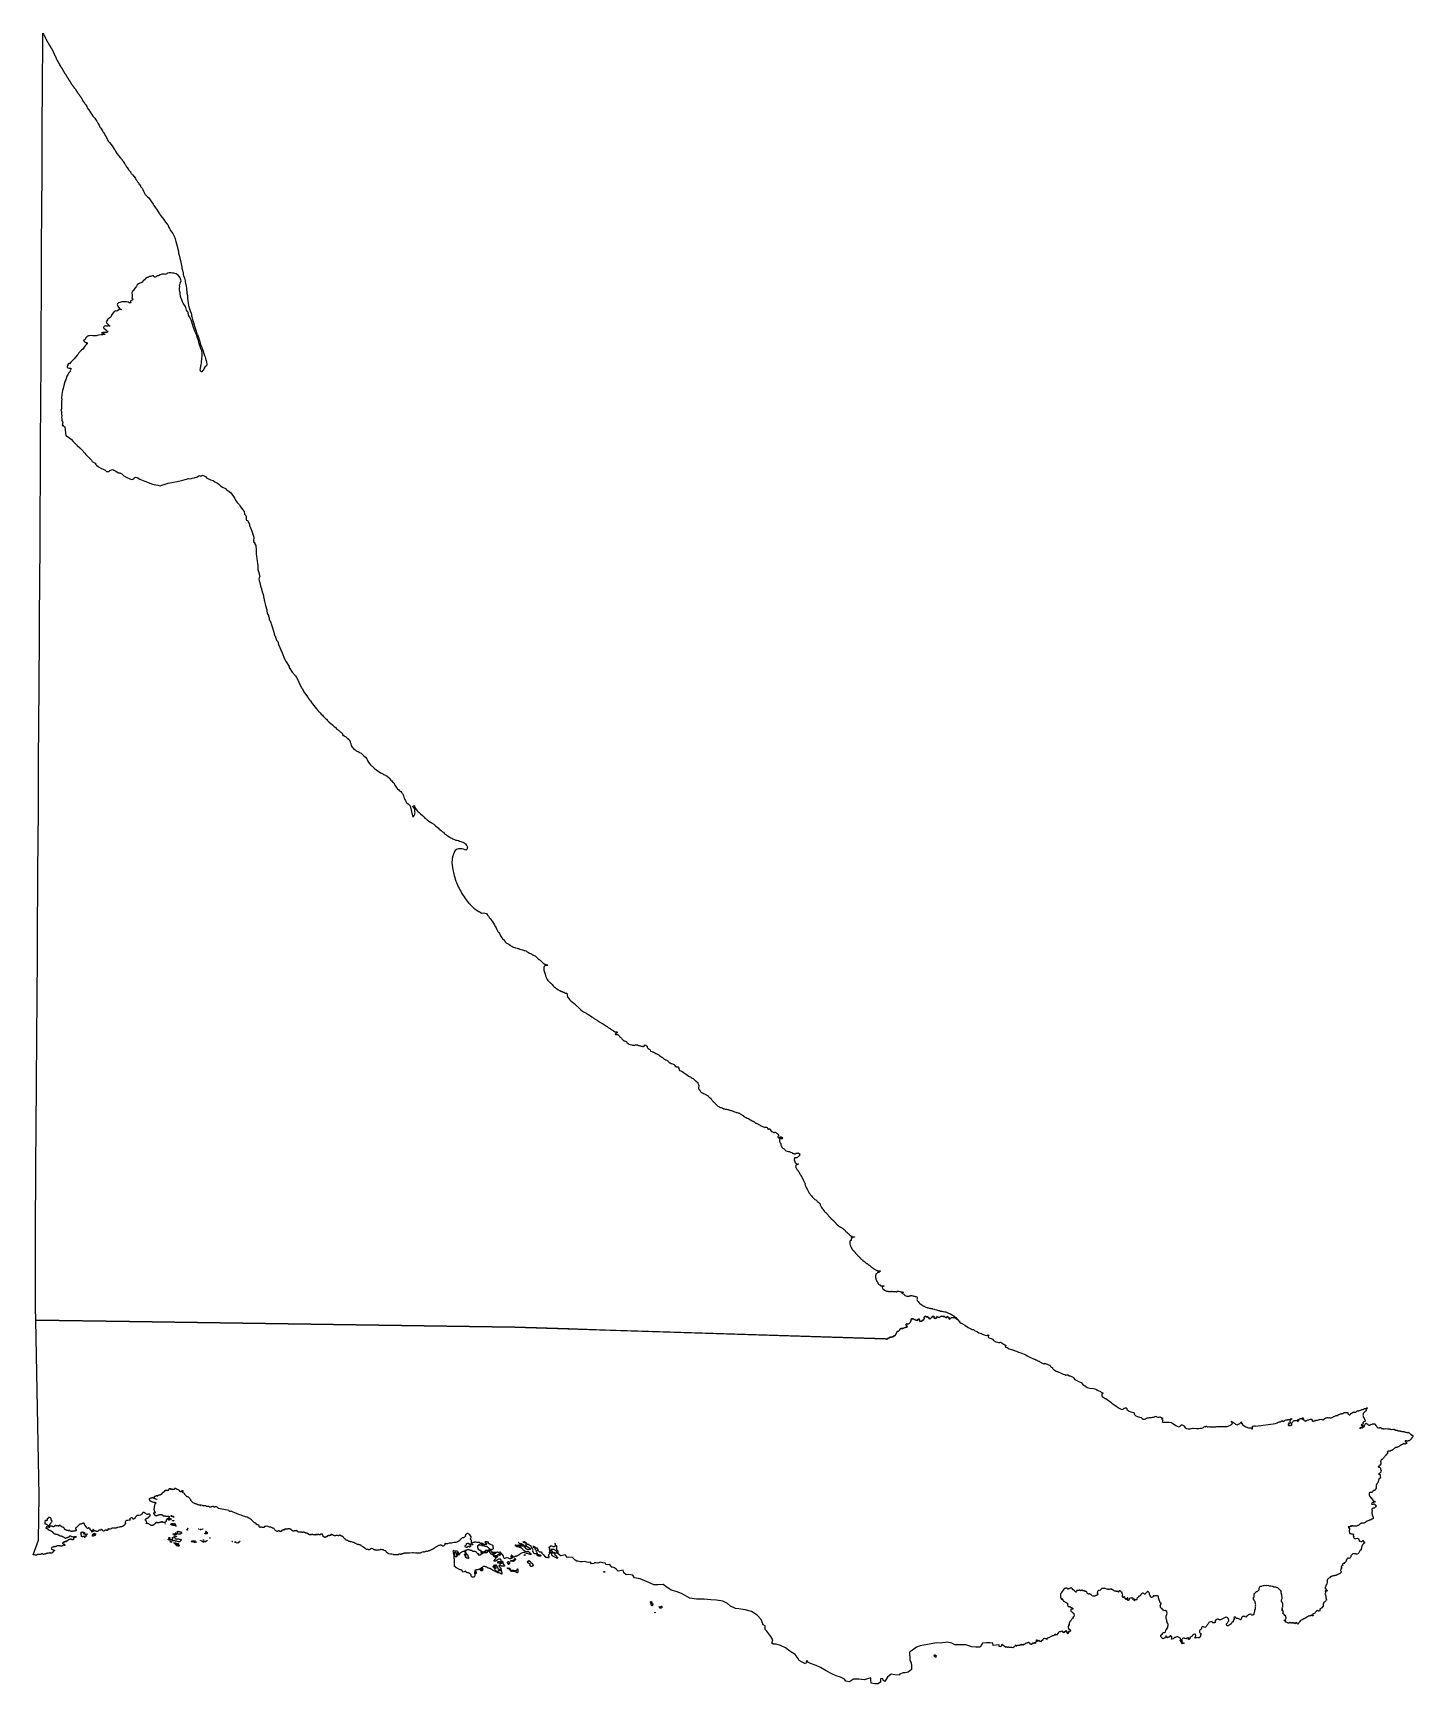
# Model space of a CAD drawing. Header units: inches. Extents: x 2525027 to 2750615, y 3895362 to 4165391.
import ezdxf

# ---------------------------------------------------------------- set-up
doc = ezdxf.new("R2010")
doc.units = ezdxf.units.IN
doc.header["$MEASUREMENT"] = 0
doc.layers.add('TDF.DBO', color=7, linetype='Continuous')

msp = doc.modelspace()

# ---------------------------------------------------------------- linework, layer by layer
at = {"layer": 'TDF.DBO'}
for points in [[(2539355.699, 4144900.145), (2539440.937, 4144793.558), (2539526.174, 4144740.265), (2539579.448, 4144633.678), (2539622.066, 4144569.725), (2539675.34, 4144548.408), (2539696.649, 4144484.456), (2539792.541, 4144356.551), (2539824.505, 4144271.281), (2539867.124, 4144249.964), (2539920.397, 4144196.67), (2539931.052, 4144111.401), (2539994.98, 4144068.766), (2540026.944, 4144026.131), (2540090.872, 4143876.909), (2540144.146, 4143812.957), (2540176.11, 4143717.028), (2540176.11, 4143642.417), (2540229.383, 4143610.441), (2540293.311, 4143589.124), (2540325.275, 4143525.171), (2540421.167, 4143386.608), (2540527.714, 4143258.704), (2540580.987, 4143162.775), (2540602.297, 4143109.482), (2540623.606, 4143066.847), (2540698.189, 4143024.212), (2540708.844, 4142981.577), (2540762.117, 4142917.625), (2540847.354, 4142811.038), (2540879.318, 4142768.403), (2540943.246, 4142747.085), (2540975.211, 4142672.474), (2540953.901, 4142619.181), (2541028.484, 4142544.57), (2541092.412, 4142469.959), (2541145.685, 4142384.689), (2541241.577, 4142278.102), (2541273.542, 4142224.808), (2541326.815, 4142150.197), (2541401.398, 4142118.221), (2541433.362, 4142075.586), (2541465.326, 4141979.658), (2541603.837, 4141905.047), (2541614.491, 4141798.46), (2541678.419, 4141755.825), (2541753.002, 4141585.286), (2541848.894, 4141457.381), (2541880.858, 4141382.77), (2542008.714, 4141265.524), (2542072.642, 4141137.62), (2542115.261, 4141073.667), (2542200.499, 4140924.445), (2542317.7, 4140807.2), (2542349.664, 4140700.612), (2542381.628, 4140604.684), (2542477.52, 4140551.39), (2542594.722, 4140423.486), (2542616.031, 4140295.581), (2542658.65, 4140242.288), (2542711.923, 4140199.653), (2542757.632, 4140099.978), (2542841.291, 4140004.589), (2542971.938, 4139810.508), (2543097.301, 4139511.979), (2543225.215, 4139217.262), (2543364.726, 4139002.767), (2543463.682, 4138866.121), (2543742.982, 4138584.912), (2543910.655, 4138502.825), (2544187.676, 4138097.794), (2544390.115, 4137767.374), (2544677.792, 4137394.319), (2544794.993, 4137181.145), (2545061.36, 4136808.09), (2545231.835, 4136605.574), (2545317.072, 4136424.376), (2545466.238, 4136147.249), (2545689.986, 4135838.147), (2545775.224, 4135731.56), (2545828.497, 4135646.29), (2546073.555, 4135273.235), (2546148.137, 4135219.941), (2546393.195, 4134868.204), (2546691.526, 4134452.514), (2546936.584, 4134111.435), (2547011.166, 4134068.8), (2547117.713, 4133962.213), (2547160.332, 4133898.261), (2547128.368, 4133866.285), (2547140.241, 4133780.847), (2547190.937, 4133683.855), (2547358.315, 4133406.843), (2547523.098, 4133103.085), (2547684.23, 4132887.244), (2547863.031, 4132597.454), (2548098.828, 4132178.801), (2548255.729, 4131741.303), (2548371.867, 4131270.818), (2548458.967, 4130916.362), (2548568.909, 4130533.801), (2548685.03, 4130054.399), (2548780.923, 4129641.31), (2548826.899, 4129393.958), (2548922.792, 4129042.22), (2549029.338, 4128583.895), (2549114.576, 4128178.864), (2549231.777, 4127613.952), (2549327.669, 4127112.993), (2549327.669, 4126921.136), (2549402.252, 4126782.573), (2549466.18, 4126601.375), (2549476.835, 4126516.105), (2549536.393, 4126411.687), (2549575.172, 4126256.265), (2549580.019, 4125906.567), (2549613.951, 4125692.862), (2549657.577, 4125605.438), (2549749.677, 4125450.016), (2549801.735, 4125269.438), (2549838.241, 4125066.754), (2549881.105, 4124862.775), (2549898.643, 4124718.758), (2549946.494, 4124461.255), (2550061.333, 4123976.76), (2550135.817, 4123677.127), (2550141.663, 4123403.204), (2550148.796, 4123136.92), (2550177.521, 4122854.001), (2550259.447, 4122453.699), (2550278.984, 4122019.209), (2550345.647, 4121618.959), (2550400.856, 4121214.924), (2550466.305, 4120845.253), (2550615.314, 4120268.918), (2550713.919, 4119944.999), (2550868.352, 4119548.276), (2550921.285, 4119286.934), (2550945.189, 4119146.717), (2550991.883, 4118950.369), (2551103.026, 4118529.585), (2551239.535, 4118070.498), (2551381.257, 4117677.64), (2551432.998, 4117459.617), (2551482.286, 4117290.014), (2551703.873, 4116601.458), (2551810.42, 4116175.11), (2551906.312, 4116057.864), (2551980.895, 4115897.983), (2552002.204, 4115759.42), (2552108.751, 4115514.27), (2552140.715, 4115375.706), (2552225.952, 4115130.556), (2552236.607, 4115055.945), (2552268.571, 4114917.382), (2552353.808, 4114714.866), (2552364.463, 4114650.914), (2552428.391, 4114501.692), (2552428.391, 4114427.081), (2552481.665, 4114352.47), (2552524.283, 4114213.907), (2552630.83, 4114011.391), (2552641.485, 4113958.097), (2552694.758, 4113798.217), (2552726.722, 4113691.63), (2552833.269, 4113350.551), (2552939.816, 4112988.155), (2553057.017, 4112636.417), (2553184.873, 4112401.925), (2553216.837, 4112124.799), (2553280.766, 4111996.894), (2553334.039, 4111826.355), (2553408.622, 4111570.546), (2553424.65, 4111237.233), (2553361.81, 4110962.266), (2553200.065, 4110850.697), (2553180.943, 4110827.83), (2553020.216, 4110581.217), (2552932.1, 4110392.965), (2552827.543, 4110255.726), (2552748.032, 4110142.278), (2552615.887, 4109981.256), (2552562.476, 4109986.531), (2552422.754, 4110088.917), (2552367.23, 4110324.788), (2552387.961, 4110527.28), (2552477.745, 4110927.007), (2552501.079, 4111161.34), (2552540.969, 4111407.083), (2552593.665, 4111698.647), (2552619.619, 4111973.737), (2552640.502, 4112257.764), (2552675.276, 4112488.236), (2552689.931, 4112842.351), (2552677.507, 4113000.366), (2552680.347, 4113158.329), (2552612.092, 4113387.873), (2552463.958, 4113752.725), (2552327.27, 4114116.265), (2552238.724, 4114377.726), (2552200.904, 4114558.757), (2552134.032, 4114846.899), (2552060.708, 4115086.651), (2552043.085, 4115184.806), (2551870.935, 4115629.999), (2551781.152, 4115910.574), (2551679.989, 4116226.858), (2551567.136, 4116413.236), (2551482.336, 4116637.74), (2551331.782, 4117068.847), (2551221.759, 4117408.092), (2551106.715, 4117783.025), (2550879.041, 4118464.089), (2550615.396, 4118954.178), (2550436.636, 4119265.625), (2550429.199, 4119370.116), (2550387.507, 4119520.585), (2550364.88, 4119663.346), (2550306.557, 4119762.911), (2550220.29, 4119882.953), (2550120.184, 4120084.576), (2549993.714, 4120471.014), (2549873.307, 4120699.458), (2549779.48, 4120857.745), (2549584.237, 4121197.275), (2549477.781, 4121404.016), (2549330.853, 4121733.193), (2549173.844, 4122113.362), (2549108.245, 4122402.774), (2549088.386, 4122665.279), (2549069.856, 4122958.355), (2549033.302, 4123135.559), (2548980.324, 4123372.696), (2548980.744, 4123596.914), (2549009.314, 4123910.215), (2548991.924, 4124133.219), (2549062.326, 4124371.216), (2549154.316, 4124590.031), (2549224.802, 4124872.617), (2549180.59, 4125035.834), (2549156.753, 4125211.722), (2549101.06, 4125357.141), (2548964.03, 4125538.504), (2548787.565, 4125717.452), (2548633.914, 4125853.007), (2548417.929, 4125983.676), (2548056.929, 4126107.186), (2547812.744, 4126122.018), (2547594.027, 4126152.052), (2547281.169, 4126173.483), (2547072.41, 4126087.552), (2546925.995, 4126011.604), (2546742.693, 4125935.78), (2546598.917, 4125910.782), (2546471.8, 4125951.975), (2546362.421, 4125956.163), (2546139.792, 4125935.251), (2545821.623, 4125836.947), (2545551.677, 4125679.878), (2545373.566, 4125658.817), (2545229.229, 4125560.035), (2545016.136, 4125453.448), (2544835.006, 4125453.448), (2544792.388, 4125549.376), (2544707.15, 4125655.963), (2544568.639, 4125666.622), (2544419.474, 4125634.646), (2544248.999, 4125581.352), (2544121.143, 4125560.035), (2544014.596, 4125560.035), (2543929.359, 4125485.424), (2543780.193, 4125400.154), (2543684.301, 4125400.154), (2543524.481, 4125282.908), (2543385.97, 4125229.615), (2543226.15, 4125037.758), (2543034.366, 4124845.901), (2542842.581, 4124664.703), (2542661.452, 4124547.457), (2542480.322, 4124483.505), (2542256.574, 4124387.577), (2542064.79, 4124217.037), (2541926.279, 4123993.204), (2541777.113, 4123769.371), (2541702.531, 4123726.736), (2541532.056, 4123364.34), (2541382.89, 4123225.777), (2541244.38, 4123087.214), (2541180.451, 4122842.063), (2541212.415, 4122639.548), (2541223.07, 4122469.008), (2541255.034, 4122277.151), (2541159.142, 4122074.636), (2541276.344, 4121904.096), (2541361.581, 4121797.509), (2541340.272, 4121733.557), (2541244.38, 4121680.263), (2541084.559, 4121648.287), (2540999.322, 4121594.994), (2540946.049, 4121509.724), (2540956.703, 4121456.43), (2540999.322, 4121339.185), (2540956.703, 4121264.574), (2540882.12, 4121264.574), (2540764.919, 4121285.891), (2540573.135, 4121360.502), (2540326.255, 4121451.228), (2540065.507, 4121450.827), (2539706.807, 4121444.384), (2539477.788, 4121406.932), (2539233.414, 4121321.121), (2539009.411, 4121245.432), (2538828.51, 4121093.161), (2538797.741, 4120963.319), (2538867.234, 4120715.936), (2538995.389, 4120549.89), (2539219.991, 4120294.631), (2539433.084, 4120209.361), (2539433.084, 4120145.409), (2539379.811, 4120113.433), (2539148.987, 4120238.788), (2539019.986, 4120195.771), (2539019.986, 4120088.23), (2538912.486, 4120002.197), (2538740.484, 4119916.164), (2538505.874, 4119968.05), (2538239.639, 4119754.914), (2537900.517, 4119335.639), (2537774.004, 4119020.117), (2537582.842, 4118822.018), (2537259.356, 4118601.43), (2537082.056, 4118334.489), (2536981.216, 4118143.731), (2537062.309, 4117977.843), (2537235.691, 4117784.775), (2537364.692, 4117677.234), (2537622.693, 4117462.151), (2537515.193, 4117505.167), (2537278.691, 4117462.151), (2537063.689, 4117440.643), (2536891.688, 4117483.659), (2536698.187, 4117440.643), (2536569.186, 4117290.084), (2536569.186, 4117182.543), (2536655.186, 4117075.001), (2536827.188, 4116967.46), (2536977.689, 4116752.377), (2537192.69, 4116666.344), (2537257.191, 4116558.802), (2537214.19, 4116494.277), (2537128.19, 4116408.244), (2536827.188, 4116408.244), (2536440.185, 4116386.736), (2536246.683, 4116343.719), (2536268.183, 4116343.719), (2536397.184, 4116322.211), (2536612.186, 4116257.686), (2536762.687, 4116150.144), (2536805.687, 4116107.128), (2536459.683, 4116086.738), (2536440.185, 4116021.095), (2536150.508, 4116036.814), (2535756.089, 4115974.437), (2535353.934, 4115856.03), (2535178.436, 4115871.906), (2534817.171, 4115854.006), (2534518.343, 4115895.774), (2534247.168, 4115849.028), (2534118.167, 4115849.028), (2534010.667, 4115784.503), (2533795.665, 4115676.962), (2533688.164, 4115590.929), (2533623.664, 4115483.387), (2533580.663, 4115354.337), (2533516.163, 4115289.812), (2533365.662, 4115203.779), (2533301.161, 4115074.729), (2533430.162, 4114902.663), (2533559.163, 4114816.63), (2533709.664, 4114773.613), (2533903.166, 4114730.596), (2533903.166, 4114644.563), (2533903.166, 4114537.022), (2533860.166, 4114515.513), (2533817.165, 4114537.022), (2533709.664, 4114537.022), (2533731.165, 4114472.497), (2533731.165, 4114386.464), (2533623.664, 4114278.922), (2533537.663, 4114235.906), (2533358.471, 4113972.465), (2533376.299, 4113992.178), (2533151.698, 4113697.881), (2532938.25, 4113501.919), (2532740.861, 4113284.441), (2532537.024, 4113082.166), (2532412.428, 4112887.732), (2532223.904, 4112693.747), (2531736.962, 4112111.384), (2531214.088, 4111566.335), (2530979.144, 4111289.268), (2530914.644, 4111353.793), (2530828.643, 4111332.285), (2530721.142, 4111181.727), (2530678.142, 4111095.693), (2530764.143, 4111009.66), (2530678.142, 4110945.135), (2530613.641, 4110773.069), (2530613.641, 4110665.527), (2530699.642, 4110644.019), (2530936.144, 4110579.494), (2531172.646, 4110557.986), (2531258.646, 4110493.461), (2531194.146, 4110385.92), (2531108.145, 4110192.345), (2531129.645, 4110084.803), (2531065.145, 4109998.77), (2530893.144, 4109805.195), (2530764.143, 4109590.112), (2530527.641, 4109267.488), (2530398.64, 4108643.747), (2530242.342, 4108384.81), (2530239.23, 4108361.335), (2530081.555, 4107765.981), (2529929.389, 4107238.503), (2529846.104, 4106933.202), (2529744.942, 4106266.346), (2529692.013, 4105696.666), (2529719.761, 4105446.866), (2529671.448, 4105161.453), (2529667.852, 4104167.954), (2529667.852, 4103931.363), (2529581.851, 4103673.263), (2529667.852, 4103565.722), (2529689.352, 4103071.031), (2529753.853, 4102769.914), (2529689.352, 4102511.815), (2529753.853, 4102404.273), (2529753.853, 4102038.632), (2529818.353, 4101845.057), (2529882.853, 4101672.991), (2529861.353, 4101586.958), (2529861.353, 4101414.891), (2529861.353, 4101328.858), (2529796.853, 4101285.842), (2529775.353, 4101221.317), (2529861.353, 4101221.317), (2529932.329, 4101191.387), (2530084.705, 4101104.007), (2530238.928, 4101002.663), (2530284.998, 4100501.305), (2530357.094, 4099968.778), (2530367.203, 4099573.556), (2530515.808, 4099522.267), (2530716.778, 4099360.493), (2531000.781, 4099204.805), (2531310.918, 4098909.456), (2531597.247, 4098576.75), (2531896.274, 4098229.411), (2532224.127, 4097901.017), (2532654.563, 4097529.16), (2533039.007, 4097153.006), (2533490.566, 4096652.51), (2533679.376, 4096476.867), (2533912.892, 4096198.359), (2534057.677, 4096083.217), (2534367.423, 4095758.59), (2534608.627, 4095510.631), (2534707.461, 4095309.013), (2535063.244, 4095116.725), (2535230.968, 4095024.437), (2535238.342, 4094886.823), (2535426.261, 4094711.66), (2535736.133, 4094454.553), (2536100.779, 4094240.579), (2536495.992, 4094048.159), (2536827.405, 4093865.477), (2537063.907, 4093693.411), (2537278.908, 4093671.903), (2537429.409, 4093671.903), (2537558.41, 4093822.461), (2537837.912, 4093951.511), (2538052.769, 4094006), (2538245.907, 4093900.887), (2538463.221, 4093800.79), (2539015.913, 4093479.172), (2539204.095, 4093444.144), (2539547.197, 4093272.283), (2539895.136, 4092966.638), (2540365.195, 4092668.228), (2540858.34, 4092471.659), (2541135.467, 4092387.922), (2541367.044, 4092433.009), (2541491.923, 4092554.892), (2541652.482, 4092712.327), (2541810.307, 4092767.853), (2542026.388, 4092688.143), (2542486.293, 4092401.233), (2543314.973, 4092067.225), (2544548.574, 4091582.403), (2545097.867, 4091486.838), (2545456.101, 4091462.946), (2545790.453, 4091343.49), (2546100.923, 4091415.164), (2546650.215, 4091582.403), (2547127.861, 4091749.642), (2547963.741, 4091916.881), (2548608.563, 4092060.229), (2549539.972, 4092251.36), (2549922.088, 4092346.925), (2550471.381, 4092538.056), (2550781.851, 4092490.273), (2551020.673, 4092609.73), (2551355.025, 4092633.621), (2551904.318, 4092776.969), (2552119.258, 4092968.1), (2552238.67, 4093015.883), (2552453.61, 4092896.426), (2552549.14, 4092968.1), (2552716.316, 4093087.557), (2552979.021, 4092991.991), (2553217.844, 4092872.535), (2553361.137, 4092657.513), (2554029.841, 4092323.034), (2554244.782, 4092275.251), (2554459.722, 4092179.686), (2554722.428, 4091988.555), (2555200.073, 4091773.533), (2555391.132, 4091606.294), (2555677.719, 4091343.49), (2555988.189, 4091128.468), (2556489.717, 4090889.554), (2556656.893, 4090674.532), (2556871.833, 4090555.076), (2557325.597, 4090220.597), (2557683.831, 4089766.662), (2557994.301, 4089241.053), (2558137.594, 4089002.139), (2558400.299, 4088619.878), (2558758.534, 4088213.725), (2559021.239, 4087855.356), (2559260.062, 4087473.094), (2559522.767, 4087114.724), (2559618.296, 4086828.028), (2559618.296, 4086684.68), (2559800.031, 4086464.967), (2559895.56, 4086226.054), (2559895.56, 4086082.706), (2559895.56, 4085843.793), (2559919.443, 4085724.336), (2560086.619, 4085652.662), (2560397.088, 4085079.27), (2560397.088, 4084864.248), (2560564.264, 4084458.096), (2560683.676, 4084171.4), (2560755.322, 4084051.943), (2560826.969, 4083765.247), (2560994.145, 4083263.529), (2561113.557, 4082929.051), (2561113.557, 4082690.137), (2561041.91, 4082499.007), (2561137.439, 4082379.55), (2561041.91, 4082331.767), (2561041.91, 4082260.094), (2561065.792, 4082164.528), (2561137.439, 4082140.637), (2561232.968, 4082140.637), (2561256.85, 4082021.18), (2561280.733, 4081830.05), (2561424.026, 4081567.245), (2561471.791, 4081447.788), (2561495.673, 4080969.962), (2561495.673, 4080683.266), (2561495.673, 4080133.765), (2561543.438, 4079799.287), (2561638.967, 4079488.699), (2561662.849, 4078963.09), (2561758.378, 4078365.807), (2561782.261, 4077625.176), (2561901.672, 4077314.588), (2561949.437, 4077171.24), (2562021.084, 4076884.545), (2562092.73, 4076478.392), (2562021.084, 4076287.261), (2561949.437, 4076048.348), (2561997.201, 4075833.326), (2562178.625, 4075305.119), (2562217.322, 4074913.88), (2562336.39, 4074649.769), (2562420.918, 4074280.034), (2562496.666, 4073976.575), (2562628.145, 4073548.08), (2562777.076, 4072929.703), (2562891.884, 4072428.648), (2563033.114, 4071773.353), (2563239.29, 4071050.369), (2563263.173, 4070835.347), (2563287.055, 4070572.543), (2563406.466, 4070309.738), (2563501.996, 4070118.607), (2563501.996, 4070094.716), (2563525.878, 4069999.151), (2563645.289, 4069712.455), (2563645.289, 4069425.759), (2563788.583, 4069258.52), (2563907.994, 4068971.824), (2563955.759, 4068732.91), (2564099.053, 4068278.975), (2564409.522, 4067394.996), (2564481.169, 4066869.387), (2564648.345, 4066702.147), (2564648.345, 4066582.691), (2564696.11, 4066439.343), (2564839.404, 4066104.864), (2565030.462, 4065889.842), (2565173.756, 4065388.124), (2565746.93, 4064002.427), (2566152.929, 4063046.774), (2566415.634, 4062568.947), (2566893.28, 4061804.425), (2566910.94, 4061611.588), (2567401.736, 4060840.465), (2567910.675, 4060247.637), (2568093.293, 4059959.107), (2568335.529, 4059582.474), (2568481.116, 4059216.356), (2568709.186, 4058746.77), (2568955.01, 4058249.098), (2569051.41, 4058106.09), (2569179.455, 4057881.442), (2569413.994, 4057470.437), (2569775.562, 4056971.103), (2570066.071, 4056562.459), (2570200.436, 4056316.131), (2570362.957, 4056162.71), (2570556.043, 4055908.19), (2570690.152, 4055646.929), (2570910.971, 4055381.204), (2571134.402, 4055151.14), (2571380.604, 4054854.754), (2571556.478, 4054663.369), (2571663.948, 4054543.912), (2571711.713, 4054424.455), (2571795.301, 4054340.836), (2571938.595, 4054269.162), (2571986.359, 4054185.542), (2572152.268, 4053960.388), (2572327.533, 4053819.664), (2572444.283, 4053676.588), (2572525.525, 4053589.686), (2572705.781, 4053397.987), (2572831.473, 4053275.264), (2572983.862, 4053144.809), (2573109.497, 4052991.511), (2573220.639, 4052880.145), (2573270.029, 4052812.209), (2573300.897, 4052768.976), (2573350.287, 4052744.272), (2573362.634, 4052713.392), (2573417.975, 4052684.586), (2573514.002, 4052619.429), (2573709.264, 4052468.239), (2573976.748, 4052224.294), (2574224.386, 4052001.547), (2574447.261, 4051811.8), (2574770.237, 4051496.713), (2574906.059, 4051428.777), (2574992.49, 4051336.136), (2575085.096, 4051262.024), (2575159.18, 4051181.736), (2575245.612, 4051101.447), (2575338.217, 4051033.511), (2575399.954, 4051002.631), (2575467.865, 4050934.694), (2575548.123, 4050854.406), (2575616.034, 4050780.293), (2575659.25, 4050724.709), (2575669.774, 4050680.31), (2575597.183, 4050582.675), (2575691.704, 4050511.083), (2575774.505, 4050495.667), (2575833.381, 4050472.624), (2575962.234, 4050407.633), (2576085.416, 4050324.383), (2576239.577, 4050230.626), (2576437.135, 4050014.464), (2576511.22, 4049977.408), (2576622.346, 4049866.239), (2576702.604, 4049798.303), (2576764.341, 4049687.134), (2576801.384, 4049656.254), (2576850.773, 4049538.91), (2576881.642, 4049396.861), (2576968.073, 4049180.7), (2577017.463, 4048865.722), (2577066.853, 4048742.201), (2577221.195, 4048563.096), (2577350.843, 4048421.047), (2577455.795, 4048278.999), (2577517.532, 4048260.47), (2577537.261, 4048232.899), (2577665.701, 4048124.598), (2577758.307, 4048075.189), (2577832.391, 4048007.253), (2577863.259, 4047988.725), (2577931.17, 4047970.197), (2577974.418, 4047928.724), (2578170.76, 4047852.192), (2578419.391, 4047737.849), (2578645.846, 4047605.918), (2578737.994, 4047524.288), (2578918.101, 4047358.935), (2579108.68, 4047183.117), (2579391.408, 4046931.948), (2579571.516, 4046697.524), (2579638.148, 4046569.767), (2579760.05, 4046313.28), (2579871.553, 4046119.551), (2579989.415, 4045964.26), (2580199.26, 4045717.89), (2580357.56, 4045553.4), (2580466.52, 4045466.455), (2580676.99, 4045253.2), (2580852.08, 4045094.46), (2581205.6, 4044812), (2581423.55, 4044660.35), (2581604.925, 4044534.895), (2581812.89, 4044395.5), (2581984.39, 4044340.39), (2582092.1, 4044281.01), (2582218.3, 4044204.09), (2582337.48, 4044138.68), (2582628.24, 4043984.06), (2582743.535, 4043913.681), (2582911.517, 4043816.366), (2583087.513, 4043640.203), (2583136.902, 4043603.147), (2583223.334, 4043572.267), (2583272.724, 4043547.563), (2583297.419, 4043504.331), (2583283.01, 4043476.3), (2583352.1, 4043412.32), (2583534.03, 4043208.76), (2583675.765, 4043054.09), (2583813.73, 4042915.34), (2583990.61, 4042726.02), (2584128.99, 4042554.03), (2584185.985, 4042396.59), (2584271.785, 4042184.62), (2584375.3, 4042022.46), (2584565.02, 4041805.14), (2584624.34, 4041754.49), (2584815.22, 4041591.72), (2584951.8, 4041462.64), (2585037.835, 4041407.195), (2585136.34, 4041314.7), (2585283.49, 4041157.3), (2585400.17, 4041001.58), (2585516.65, 4040794.07), (2585572.14, 4040651.82), (2585664.65, 4040422.63), (2585747.66, 4040194.36), (2585830.805, 4040015.89), (2585909.725, 4039848.405), (2585973.51, 4039736.815), (2585978.75, 4039723.8), (2586053.05, 4039592.035), (2586133.525, 4039467.02), (2586212.25, 4039375.54), (2586324.37, 4039347.82), (2586684.34, 4038973.759), (2587122.15, 4037118.19), (2587175.389, 4037176.511), (2587219.45, 4037220.589), (2587239.478, 4037272.681), (2587259.506, 4037284.702), (2587279.534, 4037328.78), (2587307.573, 4037360.837), (2587339.618, 4037436.972), (2587387.685, 4037501.085), (2587435.752, 4037605.27), (2587459.785, 4037721.476), (2587471.802, 4037869.738), (2587459.785, 4038001.972), (2587435.752, 4038114.171), (2587443.763, 4038158.249), (2587451.774, 4038218.356), (2587443.763, 4038286.476), (2587435.752, 4038374.632), (2587371.662, 4038546.937), (2587335.612, 4038599.03), (2587311.579, 4038615.058), (2587251.495, 4038659.136), (2587235.473, 4038691.193), (2587219.45, 4038719.243), (2587171.383, 4038811.406), (2587175.389, 4038835.448), (2587159.367, 4038847.47), (2587143.344, 4038847.47), (2587127.322, 4038831.441), (2587127.322, 4038803.392), (2587119.311, 4038803.392), (2587107.294, 4038811.406), (2587099.283, 4038827.434), (2587103.289, 4038847.47), (2587111.3, 4038875.519), (2587143.344, 4038943.64), (2587223.338, 4038977.271), (2587319.583, 4038991.025), (2587388.329, 4039046.043), (2587360.831, 4038922.253), (2587378.55, 4038811.81), (2587537.18, 4038555.32), (2587814.175, 4038191.36), (2587955.07, 4038084.805), (2588134.74, 4037906.91), (2588384.6, 4037660.24), (2588672.24, 4037399.06), (2588760.875, 4037373.975), (2588959.309, 4037139.645), (2589101.373, 4036987.599), (2589317.391, 4036866.861), (2589458.259, 4036722.494), (2589657.394, 4036562.284), (2589909.62, 4036376.051), (2589980.175, 4036316.647), (2590169.406, 4036183.362), (2590525.481, 4035966.829), (2590838.103, 4035721.28), (2591115.946, 4035482.317), (2591239.689, 4035386.036), (2591390.93, 4035220.982), (2591487.175, 4035193.473), (2591514.674, 4035138.456), (2591748.411, 4034932.139), (2591940.9, 4034739.577), (2592105.891, 4034670.804), (2592312.13, 4034436.979), (2592504.619, 4034285.68), (2592642.112, 4034175.644), (2592820.852, 4034065.608), (2593040.84, 4033941.818), (2593109.586, 4033859.292), (2593164.583, 4033873.046), (2593315.825, 4033776.765), (2593508.314, 4033707.993), (2593549.562, 4033652.975), (2593604.559, 4033611.711), (2593742.051, 4033542.939), (2593920.791, 4033460.412), (2594127.03, 4033377.886), (2594319.52, 4033377.886), (2594567.006, 4033309.114), (2594759.495, 4033226.587), (2594965.734, 4033157.815), (2595116.976, 4033102.797), (2595268.217, 4033047.779), (2595378.211, 4033006.516), (2595501.955, 4032937.743), (2595598.199, 4032841.462), (2595721.942, 4032758.935), (2595914.432, 4032511.355), (2596024.426, 4032373.811), (2596065.674, 4032263.775), (2596051.924, 4032195.003), (2595996.927, 4032126.231), (2595983.178, 4032071.213), (2595983.178, 4031974.932), (2595955.68, 4031851.142), (2595882.998, 4031785.489), (2595804.407, 4031759.537), (2595679.534, 4031804.412), (2595416.907, 4031916.943), (2595129.367, 4031963.236), (2594849.796, 4031963.847), (2594569.175, 4031935.23), (2594271.082, 4031864.566), (2594035.992, 4031696.509), (2593912.982, 4031494.923), (2593748.19, 4031105.016), (2593609.158, 4030669.55), (2593559.17, 4030221.993), (2593513.455, 4029713.483), (2593540.95, 4029270.273), (2593585.707, 4028897.058), (2593671.097, 4028527.937), (2593778.674, 4028081.467), (2593889.187, 4027582.928), (2593957.462, 4027292.458), (2594050.13, 4026969.123), (2594151.578, 4026661.096), (2594234.314, 4026474.905), (2594305.432, 4026312.774), (2594360.143, 4026169.378), (2594481.28, 4025912.514), (2594547.238, 4025760.51), (2594668.671, 4025498.358), (2594819.417, 4025224.973), (2594946.867, 4025007.329), (2595136.203, 4024671.958), (2595340.807, 4024334.149), (2595483.564, 4024108.988), (2595682.758, 4023814.339), (2595989.719, 4023384.493), (2596205.106, 4023133.153), (2596353.447, 4023009.669), (2596427.762, 4022928.871), (2596651.938, 4022691.567), (2596893.904, 4022454.386), (2597113.807, 4022278.035), (2597254.486, 4022159.581), (2597623.895, 4021873.731), (2597899.642, 4021706.659), (2598115.396, 4021574.747), (2598337.543, 4021437.798), (2598724.25, 4021502), (2599095.75, 4021386.75), (2599227, 4021299.25), (2599339.75, 4021165.5), (2599273.109, 4021165.5), (2599261.454, 4021150.408), (2599298.773, 4021125.344), (2599367.421, 4021078.899), (2599425.448, 4021017.479), (2599473.568, 4020921.983), (2599606.014, 4020750.336), (2599818.146, 4020517.941), (2599840.071, 4020484.249), (2599893.725, 4020403.865), (2600033.436, 4020176.032), (2600088.66, 4020105.785), (2600329.529, 4019811.514), (2600481.671, 4019529.896), (2600577.479, 4019237.12), (2600606.664, 4019190.503), (2600726.516, 4019033.412), (2600802.726, 4018867.074), (2601010.569, 4018451.229), (2601149.131, 4018277.961), (2601259.981, 4018132.415), (2601322.334, 4018014.593), (2601412.4, 4017827.463), (2601467.825, 4017744.294), (2601550.962, 4017543.302), (2601668.74, 4017383.895), (2601848.872, 4017196.765), (2601952.793, 4017106.665), (2601987.434, 4017065.081), (2602077.499, 4016933.397), (2602216.062, 4016780.921), (2602216.062, 4016732.405), (2602271.487, 4016683.89), (2602313.055, 4016614.583), (2602444.69, 4016545.275), (2602597.108, 4016462.106), (2602811.88, 4016351.215), (2603026.652, 4016205.669), (2603061.292, 4016164.085), (2603123.645, 4016108.639), (2603248.352, 4016053.193), (2603276.064, 4016025.47), (2603428.483, 4015949.232), (2603726.392, 4015845.27), (2603920.379, 4015762.102), (2604155.935, 4015713.586), (2604218.288, 4015678.933), (2604298.56, 4015644.564), (2604407.862, 4015638.976), (2604515.899, 4015590.159), (2604576.797, 4015583.374), (2604629.991, 4015574.256), (2604811.568, 4015515.757), (2605019.781, 4015453.972), (2605181.688, 4015375.664), (2605256.129, 4015353.233), (2605336.179, 4015348.457), (2605401.941, 4015333.9), (2605633.648, 4015248.558), (2605703.605, 4015203.348), (2605812.4, 4015121.866), (2606034.304, 4015021.089), (2606199.283, 4014917.249), (2606521.68, 4014777.715), (2606581.04, 4014739.93), (2606736.141, 4014646.542), (2606966.92, 4014529.416), (2607107.13, 4014449.165), (2607151.204, 4014389.408), (2607307.957, 4014265.437), (2607386.972, 4014181.803), (2607563.181, 4014026.752), (2607692.252, 4013913.729), (2607737.143, 4013881.942), (2607913.143, 4013737.656), (2608100.202, 4013557.456), (2608259.549, 4013398.049), (2608425.824, 4013273.296), (2608529.745, 4013203.988), (2608709.876, 4013120.819), (2608924.648, 4013044.581), (2609097.851, 4013002.997), (2609167.132, 4012899.036), (2609125.564, 4012857.451), (2608980.073, 4012871.313), (2608862.295, 4012892.105), (2608716.805, 4012829.728), (2608605.955, 4012718.836), (2608557.458, 4012573.291), (2608508.961, 4012344.576), (2608522.817, 4012122.793), (2608723.733, 4011436.649), (2608813.798, 4011194.073), (2608896.936, 4010986.151), (2608966.217, 4010771.298), (2609007.786, 4010695.06), (2609035.498, 4010681.198), (2609090.923, 4010570.306), (2609208.701, 4010424.761), (2609340.335, 4010258.423), (2609402.688, 4010230.7), (2609485.826, 4010154.462), (2609555.107, 4010057.432), (2609686.741, 4010015.847), (2609756.022, 4009932.678), (2609873.8, 4009773.271), (2610012.363, 4009613.864), (2610185.566, 4009426.734), (2610317.2, 4009322.773), (2610421.122, 4009232.673), (2610580.469, 4009128.712), (2610802.168, 4008962.374), (2610843.737, 4008955.444), (2610933.803, 4008886.136), (2611016.94, 4008809.898), (2611169.359, 4008761.383), (2611245.568, 4008699.006), (2611384.13, 4008636.629), (2611446.483, 4008664.352), (2611474.196, 4008629.699), (2611543.477, 4008608.907), (2611654.327, 4008532.668), (2611730.536, 4008498.015), (2611772.105, 4008504.945), (2611820.602, 4008532.668), (2611862.171, 4008518.807), (2611889.883, 4008456.43), (2611931.452, 4008387.123), (2612028.445, 4008373.261), (2612146.223, 4008366.331), (2612229.361, 4008366.331), (2612270.93, 4008303.954), (2612340.211, 4008248.508), (2612354.067, 4008193.062), (2612351.877, 4008161.228), (2612345.644, 4008078.696), (2612403.314, 4007700.462), (2612482.552, 4007624.455), (2612564.603, 4007514.016), (2612783.61, 4007243.55), (2612859.82, 4007160.381), (2612949.885, 4007098.005), (2613012.238, 4007056.42), (2613206.225, 4006890.082), (2613434.853, 4006702.952), (2613511.063, 4006633.645), (2613656.553, 4006536.614), (2613711.978, 4006453.446), (2613774.331, 4006384.138), (2613885.181, 4006307.9), (2613940.606, 4006224.731), (2614009.887, 4006148.493), (2614079.168, 4006093.047), (2614203.875, 4005989.086), (2614356.293, 4005815.817), (2614591.849, 4005600.964), (2614848.19, 4005420.765), (2615028.321, 4005323.735), (2615146.099, 4005240.566), (2615402.439, 4005108.882), (2615520.217, 4005018.782), (2615631.067, 4004949.475), (2615728.061, 4004900.959), (2615873.551, 4004810.86), (2615970.545, 4004734.622), (2616136.82, 4004623.73), (2616386.232, 4004464.323), (2616476.298, 4004408.877), (2616545.579, 4004346.5), (2616621.788, 4004304.916), (2616697.997, 4004235.608), (2616794.991, 4004173.231), (2616926.625, 4004110.855), (2617044.403, 4004048.478), (2617127.541, 4004006.894), (2617224.534, 4003902.933), (2617314.6, 4003854.417), (2617390.809, 4003792.041), (2617487.803, 4003750.456), (2617591.725, 4003660.357), (2617806.496, 4003556.395), (2617882.706, 4003494.019), (2617979.699, 4003417.781), (2618104.406, 4003362.335), (2618270.68, 4003279.166), (2618790.289, 4002967.282), (2618873.427, 4002918.767), (2619004.989, 4002807.436), (2619073.563, 4002758.447), (2619140.344, 4002691.695), (2619229.794, 4002616.678), (2619379.179, 4002551.438), (2619434.604, 4002495.992), (2619573.167, 4002419.754), (2619670.16, 4002371.238), (2619753.298, 4002308.862), (2619850.291, 4002260.347), (2619905.716, 4002197.97), (2620058.135, 4002073.217), (2620162.057, 4002010.84), (2620259.05, 4001969.255), (2620293.691, 4002003.909), (2620369.9, 4002038.563), (2620411.469, 4002038.563), (2620494.606, 4002003.909), (2620536.175, 4001948.463), (2620508.463, 4001886.087), (2620459.966, 4001865.294), (2620418.397, 4001768.264), (2620356.044, 4001747.472), (2620259.05, 4001698.957), (2620194.061, 4001640.611), (2620321.403, 4001518.757), (2620328.332, 4001567.272), (2620369.9, 4001601.926), (2620446.11, 4001601.926), (2620605.456, 4001567.272), (2620723.234, 4001470.242), (2620847.94, 4001366.281), (2620924.15, 4001262.32), (2621062.712, 4001130.636), (2621118.137, 4001109.843), (2621208.203, 4001012.813), (2621305.196, 4000894.99), (2621416.046, 4000756.376), (2621492.256, 4000680.137), (2621616.962, 4000562.315), (2621727.812, 4000527.661), (2621873.302, 4000506.869), (2622004.936, 4000472.215), (2622101.93, 4000361.323), (2622164.283, 4000229.639), (2622295.917, 4000104.886), (2622441.408, 4000021.717), (2622649.251, 3999959.34), (2622919.448, 3999903.894), (2623030.298, 3999869.241), (2623231.213, 3999827.656), (2623383.632, 3999827.656), (2623501.41, 3999876.171), (2623556.835, 3999883.102), (2623633.044, 3999883.102), (2623730.038, 3999903.894), (2623847.816, 3999876.171), (2624007.163, 3999793.003), (2624111.085, 3999765.28), (2624257.336, 3999742.426), (2624333.545, 3999721.634), (2624451.323, 3999686.981), (2624541.389, 3999673.119), (2624638.382, 3999638.465), (2624700.735, 3999659.258), (2624811.585, 3999645.396), (2624887.794, 3999638.465), (2624936.291, 3999700.842), (2624984.788, 3999770.149), (2625012.501, 3999832.526), (2624998.644, 3999901.834), (2625047.141, 3999853.318), (2625060.997, 3999811.734), (2625137.207, 3999818.665), (2625227.272, 3999818.665), (2625338.122, 3999742.426), (2625407.403, 3999686.981), (2625421.26, 3999638.465), (2625407.403, 3999589.95), (2625407.403, 3999513.712), (2625455.9, 3999409.751), (2625545.966, 3999333.513), (2625712.241, 3999215.69), (2625821.761, 3999175.722), (2625881.208, 3999119.353), (2625911.59, 3999070.155), (2625991.633, 3998891.062), (2626048.721, 3998841.121), (2626184.963, 3998799.155), (2626285.443, 3998753.094), (2626370.096, 3998731.65), (2626547.598, 3998664.357), (2626662.67, 3998594.989), (2626838.344, 3998508.661), (2626906.427, 3998486.406), (2627022.094, 3998437.378), (2627242.586, 3998316.721), (2627326.011, 3998253.322), (2627462.371, 3998171.908), (2627659.042, 3997975.087), (2627756.036, 3997905.78), (2627797.604, 3997905.78), (2627873.814, 3997878.057), (2627936.167, 3997836.473), (2627984.664, 3997781.027), (2628073.782, 3997665.004), (2628147.859, 3997586.598), (2628251.329, 3997555.722), (2628393.935, 3997470.316), (2628499.651, 3997429.199), (2628613.296, 3997398.042), (2628718.789, 3997349.296), (2628810.822, 3997275.478), (2628856.769, 3997192.766), (2628913.867, 3997099.564), (2629011.068, 3996984.885), (2629066.357, 3996960.442), (2629172.445, 3996932.039), (2629344.972, 3996868.702), (2629411.858, 3996849.026), (2629562.838, 3996788.834), (2629697.769, 3996745.632), (2629823.954, 3996664.501), (2629916.55, 3996566.492), (2630022.967, 3996428.862), (2630064.535, 3996373.417), (2630106.104, 3996331.832), (2630161.529, 3996317.971), (2630251.595, 3996297.178), (2630320.876, 3996283.317), (2630363.259, 3996303.387), (2630392.548, 3996303.844), (2630477.573, 3996295.113), (2630519.922, 3996263.396), (2630544.435, 3996187.642), (2630565.884, 3996094.16), (2630638.251, 3995957.27), (2630655.627, 3995837.53), (2630689.117, 3995762.815), (2630736.349, 3995723.351), (2630787.003, 3995714.329), (2630938.086, 3995656.753), (2631147.042, 3995531.43), (2631384.482, 3995378.607), (2631698.26, 3995180.432), (2631837.631, 3995069.737), (2632070.882, 3994859.772), (2632246.893, 3994758.554), (2632316.174, 3994716.969), (2632489.377, 3994640.731), (2632641.796, 3994557.562), (2632794.214, 3994460.532), (2632960.489, 3994384.294), (2633071.339, 3994273.402), (2633237.614, 3994113.995), (2633320.751, 3994023.895), (2633376.176, 3993989.241), (2633403.889, 3993947.657), (2633514.739, 3993878.35), (2633632.517, 3993802.111), (2633701.798, 3993732.804), (2633729.51, 3993670.427), (2633729.51, 3993608.051), (2633771.079, 3993497.159), (2633812.648, 3993337.752), (2633847.288, 3993289.236), (2633881.929, 3993206.068), (2633881.929, 3993150.622), (2633819.576, 3992901.115), (2633819.576, 3992762.5), (2633888.857, 3992651.608), (2633937.354, 3992568.439), (2633971.994, 3992568.439), (2633999.707, 3992519.924), (2634041.276, 3992450.617), (2634103.629, 3992415.963), (2634103.629, 3992346.656), (2634159.054, 3992256.556), (2634262.975, 3992159.526), (2634401.538, 3992062.495), (2634602.453, 3991986.257), (2634720.231, 3991910.019), (2634727.16, 3991875.365), (2634886.506, 3991806.058), (2634907.291, 3991826.85), (2634935.003, 3991799.127), (2634997.356, 3991785.265), (2635066.637, 3991743.681), (2635205.2, 3991681.304), (2635302.193, 3991598.135), (2635392.259, 3991556.551), (2635419.972, 3991487.244), (2635586.246, 3991355.559), (2635752.521, 3991196.152), (2635794.09, 3991119.914), (2635884.155, 3991043.676), (2635946.509, 3990974.369), (2635981.149, 3990898.131), (2636057.358, 3990794.169), (2636140.496, 3990711), (2636202.849, 3990634.762), (2636355.268, 3990523.87), (2636445.333, 3990482.286), (2636445.333, 3990454.563), (2636500.758, 3990357.533), (2636576.967, 3990246.641), (2636680.889, 3990142.68), (2636798.667, 3990024.857), (2636867.948, 3989969.411), (2636923.373, 3989941.688), (2636937.23, 3989920.896), (2636978.798, 3989893.173), (2637131.217, 3989816.935), (2637179.714, 3989775.35), (2637269.779, 3989726.835), (2637394.485, 3989657.528), (2637533.048, 3989629.805), (2637664.682, 3989588.22), (2637720.107, 3989546.636), (2637858.669, 3989484.259), (2637907.166, 3989449.605), (2638059.585, 3989408.021), (2638156.578, 3989401.09), (2638399.063, 3989359.506), (2638544.553, 3989317.921), (2638669.259, 3989297.129), (2638787.037, 3989241.683), (2638870.175, 3989220.891), (2639015.665, 3989227.822), (2639084.946, 3989172.376), (2639195.796, 3989158.514), (2639306.646, 3989130.791), (2639507.562, 3989040.692), (2639687.693, 3988957.523), (2639902.465, 3988874.354), (2640034.099, 3988846.631), (2640138.021, 3988825.839), (2640290.439, 3988791.185), (2640408.217, 3988735.739), (2640484.427, 3988735.739), (2640525.995, 3988701.085), (2640609.133, 3988631.778), (2640719.983, 3988562.471), (2640837.761, 3988507.025), (2640948.611, 3988416.925), (2641073.317, 3988326.825), (2641094.101, 3988326.825), (2641177.239, 3988271.379), (2641191.095, 3988243.656), (2641232.663, 3988202.072), (2641295.017, 3988181.28), (2641336.585, 3988125.834), (2641447.435, 3988070.388), (2641634.494, 3988001.08), (2641766.129, 3987931.773), (2641939.332, 3987848.604), (2642008.613, 3987848.604), (2642050.181, 3987786.227), (2642167.96, 3987696.128), (2642313.45, 3987619.89), (2642569.79, 3987488.206), (2642659.856, 3987439.69), (2642722.209, 3987425.829), (2642736.065, 3987391.175), (2642784.562, 3987356.521), (2642888.484, 3987335.729), (2642902.34, 3987294.145), (2642950.837, 3987252.56), (2643047.831, 3987197.114), (2643089.399, 3987162.461), (2643158.681, 3987100.084), (2643214.105, 3987100.084), (2643234.89, 3987072.361), (2643359.596, 3987009.984), (2643456.59, 3986989.192), (2643553.583, 3986954.538), (2643622.865, 3986885.231), (2643664.433, 3986864.439), (2643796.067, 3986795.131), (2643872.277, 3986760.478), (2643920.774, 3986718.893), (2644080.12, 3986642.655), (2644260.251, 3986552.555), (2644419.598, 3986469.387), (2644606.657, 3986407.01), (2644682.867, 3986393.148), (2644787.211, 3986435.565), (2644948.319, 3986420.202), (2645024.528, 3986364.756), (2645107.665, 3986246.933), (2645142.306, 3986191.487), (2645176.947, 3986115.249), (2645218.515, 3986094.457), (2645280.868, 3986094.457), (2645350.15, 3986136.041), (2645426.359, 3986142.972), (2645523.353, 3986087.526), (2645537.209, 3986039.011), (2645620.346, 3985907.327), (2645654.987, 3985851.881), (2645675.771, 3985775.643), (2645745.052, 3985747.92), (2645800.477, 3985747.92), (2645932.112, 3985671.682), (2646029.105, 3985609.305), (2646084.53, 3985560.79), (2646153.811, 3985553.859), (2646230.021, 3985567.721), (2646320.086, 3985616.236), (2646354.727, 3985623.167), (2646465.577, 3985560.79), (2646500.217, 3985505.344), (2646555.642, 3985463.76), (2646652.636, 3985415.244), (2646756.558, 3985339.006), (2646818.911, 3985262.768), (2646915.904, 3985144.945), (2646908.976, 3985020.192), (2646888.192, 3984964.746), (2646832.767, 3984957.815), (2646784.27, 3984909.3), (2646791.198, 3984846.924), (2646846.623, 3984763.755), (2646908.976, 3984715.239), (2646985.186, 3984687.516), (2647040.611, 3984694.447), (2647075.251, 3984722.17), (2647089.107, 3984770.685), (2647102.964, 3984812.27), (2647151.46, 3984791.478), (2647158.389, 3984839.993), (2647199.957, 3984867.716), (2647255.382, 3984867.716), (2647310.807, 3984826.131), (2647366.232, 3984819.201), (2647442.441, 3984819.201), (2647511.723, 3984798.408), (2647511.723, 3984756.824), (2647560.22, 3984708.309), (2647601.788, 3984639.001), (2647560.22, 3984583.555), (2647539.435, 3984576.625), (2647497.866, 3984535.04), (2647477.082, 3984535.04), (2647407.801, 3984541.971), (2647331.592, 3984555.832), (2647283.095, 3984590.486), (2647220.742, 3984590.486), (2647193.029, 3984555.832), (2647123.748, 3984479.594), (2647075.251, 3984368.702), (2647068.323, 3984237.018), (2647082.179, 3984098.403), (2647116.82, 3983973.65), (2647186.101, 3983855.827), (2647234.598, 3983828.104), (2647276.167, 3983758.797), (2647283.095, 3983689.49), (2647290.023, 3983613.251), (2647276.167, 3983592.459), (2647255.382, 3983550.875), (2647269.239, 3983481.567), (2647303.879, 3983384.537), (2647345.448, 3983363.745), (2647380.088, 3983356.814), (2647380.088, 3983294.437), (2647414.729, 3983183.545), (2647587.932, 3983010.277), (2647615.644, 3982989.485), (2647816.56, 3982885.524), (2647906.625, 3982774.632), (2647975.907, 3982649.878), (2648162.966, 3982552.848), (2648336.168, 3982483.541), (2648453.946, 3982448.887), (2648550.94, 3982448.887), (2648620.221, 3982428.095), (2648751.855, 3982372.649), (2648855.777, 3982351.857), (2648994.34, 3982303.341), (2649091.333, 3982268.688), (2649105.189, 3982240.965), (2649153.686, 3982199.38), (2649229.896, 3982178.588), (2649313.033, 3982143.934), (2649396.17, 3982102.35), (2649430.811, 3982102.35), (2649513.948, 3982067.696), (2649576.302, 3982046.904), (2649631.727, 3982046.904), (2649680.223, 3982067.696), (2649735.648, 3982123.142), (2649784.145, 3982157.796), (2649853.426, 3982157.796), (2649908.851, 3982178.588), (2649957.348, 3982185.519), (2649985.061, 3982199.38), (2650054.342, 3982220.172), (2650102.839, 3982199.38), (2650192.904, 3982157.796), (2650234.473, 3982143.934), (2650296.826, 3982137.004), (2650345.323, 3982088.488), (2650366.107, 3982053.835), (2650366.107, 3981991.458), (2650352.251, 3981963.735), (2650345.323, 3981915.22), (2650352.251, 3981887.497), (2650345.323, 3981845.912), (2650303.754, 3981755.813), (2650269.113, 3981735.021), (2650227.545, 3981686.505), (2650165.192, 3981637.99), (2650102.839, 3981603.336), (2650005.845, 3981534.029), (2649929.636, 3981485.514), (2649811.858, 3981430.068), (2649735.648, 3981423.137), (2649666.367, 3981395.414), (2649638.655, 3981402.345), (2649534.733, 3981402.345), (2649507.02, 3981381.553), (2649507.02, 3981353.83), (2649534.733, 3981284.522), (2649472.38, 3981166.7), (2649458.524, 3981111.254), (2649534.733, 3980944.916), (2649562.445, 3980854.816), (2649576.302, 3980743.924), (2649631.727, 3980626.102), (2649707.936, 3980542.933), (2649798.001, 3980459.764), (2649818.786, 3980432.041), (2649881.139, 3980397.387), (2649957.348, 3980376.595), (2649998.917, 3980390.457), (2650075.126, 3980411.249), (2650137.479, 3980404.318), (2650137.479, 3980383.526), (2650095.91, 3980362.734), (2649979.198, 3980328.604), (2649950.935, 3980309.71), (2649872.938, 3980273.895), (2649783.805, 3980220.586), (2649707.175, 3980155.492), (2649680.357, 3980074.328), (2649703.427, 3980014.243), (2649738.856, 3980025.377), (2649723.704, 3979936.376), (2649749.618, 3979813.84), (2649798.115, 3979716.81), (2649798.115, 3979689.087), (2649846.612, 3979647.502), (2649888.181, 3979564.333), (2649964.39, 3979467.303), (2650019.815, 3979384.134), (2650075.24, 3979335.619), (2650082.168, 3979300.965), (2650151.449, 3979217.796), (2650179.162, 3979155.419), (2650227.658, 3979113.835), (2650262.299, 3979044.528), (2650276.155, 3978996.012), (2650324.652, 3978940.566), (2650331.58, 3978871.259), (2650366.221, 3978801.952), (2650421.646, 3978704.921), (2650463.214, 3978663.337), (2650511.711, 3978649.475), (2650532.496, 3978573.237), (2650567.136, 3978524.722), (2650594.849, 3978490.068), (2650601.777, 3978448.484), (2650622.561, 3978406.899), (2650657.202, 3978379.176), (2650671.058, 3978344.523), (2650691.842, 3978323.73), (2650719.555, 3978275.215), (2650781.908, 3978150.462), (2650781.908, 3978108.877), (2650830.405, 3978053.432), (2650871.973, 3977956.401), (2650865.045, 3977907.886), (2650899.686, 3977859.371), (2650941.255, 3977810.856), (2650982.823, 3977734.617), (2650982.823, 3977686.102), (2651017.464, 3977609.864), (2651086.745, 3977505.903), (2651107.53, 3977457.388), (2651162.954, 3977360.357), (2651197.595, 3977256.396), (2651239.164, 3977194.02), (2651239.164, 3977138.574), (2651232.236, 3977103.92), (2651218.379, 3977034.612), (2651238.242, 3976958.212), (2651398.511, 3976618.769), (2651440.079, 3976542.53), (2651509.361, 3976438.569), (2651550.929, 3976403.916), (2651571.714, 3976369.262), (2651578.642, 3976341.539), (2651578.642, 3976299.955), (2651599.426, 3976279.162), (2651594.79, 3976228.58), (2651620.571, 3976192.014), (2651679.138, 3976073.57), (2651788.919, 3975866.663), (2651847.235, 3975746.397), (2651893.538, 3975676.654), (2651918.964, 3975642.626), (2651958.781, 3975587.994), (2651998.423, 3975537.471), (2652025.423, 3975503.266), (2652064.347, 3975450.241), (2652138.469, 3975342.541), (2652271.454, 3975211.828), (2652382.304, 3975059.352), (2652493.154, 3974941.529), (2652597.075, 3974816.776), (2652694.069, 3974754.399), (2652853.416, 3974615.784), (2652991.978, 3974553.408), (2653012.762, 3974525.685), (2653026.619, 3974497.962), (2653075.116, 3974484.1), (2653109.756, 3974442.516), (2653137.469, 3974387.07), (2653199.822, 3974324.693), (2653269.103, 3974241.524), (2653352.24, 3974206.871), (2653414.593, 3974137.563), (2653456.162, 3974109.84), (2653518.515, 3974068.256), (2653548.22, 3974038.512), (2653599.008, 3973995.653), (2653652.571, 3973963.379), (2653698.306, 3973917.083), (2653717.926, 3973877.934), (2653707.797, 3973816.374), (2653700.387, 3973752.956), (2653722.44, 3973671.422), (2653739.911, 3973632.343), (2653869.204, 3973386.86), (2653921.093, 3973317.697), (2654023.852, 3973128.758), (2654118.252, 3973011.506), (2654286.211, 3972813.79), (2654347.676, 3972756.256), (2654385.097, 3972703.658), (2654430.976, 3972657.862), (2654476.054, 3972603.63), (2654518.632, 3972553.897), (2654550.869, 3972524.704), (2654588.056, 3972503.308), (2654630.028, 3972454.29), (2654659.934, 3972423.591), (2654721.571, 3972361.947), (2654754.845, 3972333.541), (2654804.521, 3972289.644), (2654841.551, 3972238.511), (2654905.512, 3972154.816), (2654938.468, 3972128.125), (2654967.692, 3972095.996), (2654986.452, 3972057.635), (2655016.39, 3972024.219), (2655070.179, 3971956.953), (2655144.174, 3971879.885), (2655203.089, 3971818.201), (2655275.399, 3971739.987), (2655325.751, 3971672.071), (2655354.549, 3971642.23), (2655387.435, 3971617.182), (2655432.379, 3971568.133), (2655474.742, 3971517.65), (2655526.885, 3971450.31), (2655576.032, 3971411.167), (2655623.027, 3971368.302), (2655658.066, 3971346.976), (2655692.964, 3971325.148), (2655711.869, 3971287.286), (2655741.523, 3971256.659), (2655776.276, 3971234.33), (2655803.64, 3971203.271), (2655838.536, 3971181.445), (2655867.835, 3971151.461), (2655892.4, 3971116.322), (2655937.96, 3971072.242), (2655985.456, 3971029.236), (2656104.886, 3970877.526), (2656243.245, 3970742.642), (2656281.269, 3970665.775), (2656342.019, 3970609.527), (2656366.873, 3970575.392), (2656397.748, 3970547.124), (2656435.08, 3970526.229), (2656474.91, 3970500.833), (2656507.152, 3970475.428), (2656526.701, 3970437.926), (2656558.511, 3970411.017), (2656630.52, 3970365.651), (2656661.679, 3970334.595), (2656706.844, 3970290.085), (2656756.668, 3970248.584), (2656795.509, 3970231.051), (2656831.687, 3970206.151), (2656870.391, 3970191.906), (2656905.143, 3970169.577), (2656933.152, 3970138.876), (2656989.578, 3970107.142), (2657050.024, 3970081.845), (2657088.144, 3970061.809), (2657122.61, 3970038.48), (2657160.298, 3970016.943), (2657237.19, 3969981.016), (2657270.577, 3969955.827), (2657304.108, 3969931.138), (2657339.356, 3969904.878), (2657417.818, 3969866.883), (2657450.774, 3969840.192), (2657486.315, 3969818.722), (2657529.189, 3969773.781), (2657573.779, 3969727.268), (2657599.065, 3969694.633), (2657636.752, 3969673.095), (2657666.622, 3969641.325), (2657711.57, 3969596.064), (2657753.866, 3969547.225), (2657770.336, 3969508.431), (2657801.212, 3969480.165), (2657862.239, 3969417.34), (2657889.74, 3969382.992), (2657982.075, 3969293.403), (2658053.357, 3969241.744), (2658135.707, 3969173.944), (2658182.31, 3969132.544), (2658216.054, 3969106.712), (2658244.056, 3969072.223), (2658355.626, 3968970.4), (2658420.816, 3968914.515), (2658470.922, 3968870.225), (2658495.562, 3968837.231), (2658526.508, 3968807.321), (2658574.719, 3968764.924), (2658610.288, 3968738.844), (2658668.57, 3968704.144), (2658702.666, 3968673.881), (2658814.311, 3968615.627), (2658869.155, 3968580.28), (2658925.798, 3968549.297), (2658945.578, 3968541.782), (2659004.274, 3968518.876), (2659034.362, 3968489.751), (2659071.413, 3968471.644), (2659157.522, 3968467.757), (2659190.712, 3968494.607), (2659233.173, 3968500.954), (2659270.858, 3968518.947), (2659311.94, 3968514.856), (2659326.118, 3968475.631), (2659313.451, 3968435.368), (2659270.057, 3968427.66), (2659226.889, 3968426.387), (2659183.215, 3968421.468), (2659139.977, 3968421.84), (2659099.628, 3968436.01), (2659057.036, 3968436.741), (2659015.321, 3968448.05), (2658883.951, 3968441.513), (2658797.19, 3968441.254), (2658759.498, 3968419.472), (2658791.446, 3968389.277), (2658830.574, 3968372.744), (2658859.297, 3968340.758), (2658862.376, 3968298.73), (2658864.308, 3968256.486), (2658845.843, 3968216.786), (2658842.69, 3968173.82), (2658805.72, 3968154.542), (2658780.18, 3968122.267), (2658770.161, 3968081.793), (2658749.055, 3968046.095), (2658748.264, 3968001.916), (2658771.182, 3967966.705), (2658774.182, 3967879.212), (2658732.873, 3967876.869), (2658695.178, 3967894.619), (2658655.179, 3967904.357), (2658632.57, 3967869.086), (2658601.089, 3967836.876), (2658577.259, 3967799.243), (2658560.582, 3967716.8), (2658551.346, 3967653.631), (2658554.137, 3967569.176), (2658555.71, 3967484.254), (2658560.148, 3967399.873), (2658570.027, 3967337.229), (2658574.105, 3967273.257), (2658593.76, 3967191.862), (2658623.802, 3967136.215), (2658648.217, 3967077.024), (2658657.598, 3967036.183), (2658667.335, 3966994.699), (2658715.672, 3966900.011), (2658728.848, 3966861.069), (2658739.697, 3966842.284), (2658774.897, 3966789.504), (2658793.948, 3966752.142), (2658797.238, 3966708.97), (2658813.351, 3966670.819), (2658854.034, 3966621.086), (2658903.562, 3966553.133), (2658923.61, 3966513.593), (2658954.651, 3966455.769), (2659009.509, 3966386.573), (2659035.221, 3966351.651), (2659087.651, 3966285.312), (2659128.551, 3966236.329), (2659192.511, 3966152.635), (2659231.483, 3966128.025), (2659265.446, 3966104.838), (2659298.113, 3966077.145), (2659330.493, 3966048.452), (2659358.283, 3966015.107), (2659382.408, 3965974.678), (2659398.454, 3965959.831), (2659443.009, 3965914.14), (2659465.641, 3965877.927), (2659506.573, 3965828.122), (2659550.161, 3965781.894), (2659572.428, 3965742.535), (2659616.651, 3965690.983), (2659657.8, 3965641.928), (2659689.755, 3965615.522), (2659721.201, 3965585.469), (2659748.908, 3965546.19), (2659781.357, 3965515.852), (2659818.174, 3965487.521), (2659839.083, 3965449.091), (2659889.363, 3965402.586), (2659936.495, 3965356.434), (2659962.13, 3965319.369), (2659988.273, 3965285.948), (2660054.103, 3965226.633), (2660102.814, 3965184.094), (2660134.117, 3965153.54), (2660175.009, 3965100.768), (2660209.109, 3965074.293), (2660222.431, 3965057.512), (2660267.845, 3965011.035), (2660364.03, 3964912.23), (2660408.231, 3964869.076), (2660455.87, 3964826.571), (2660527.647, 3964770.981), (2660567.401, 3964743.441), (2660600.493, 3964713.461), (2660697.712, 3964633.315), (2660822.555, 3964527.72), (2660924.504, 3964450.832), (2660977.949, 3964413.446), (2661012.702, 3964391.117), (2661046.584, 3964361.998), (2661095.8, 3964321.21), (2661192.656, 3964237.917), (2661324.988, 3964158.352), (2661377.61, 3964120.93), (2661428.648, 3964077.999), (2661514.509, 3964011.098), (2661569.629, 3963969.174), (2661619.95, 3963925.636), (2661690.7, 3963876.835), (2661745.517, 3963846.098), (2661819.173, 3963800.804), (2661953.629, 3963686.252), (2662008.611, 3963647.616), (2662040.987, 3963617.029), (2662119.606, 3963543.79), (2662194.421, 3963503.651), (2662256.077, 3963444.571), (2662353.399, 3963361.177), (2662405.74, 3963324.551), (2662459.751, 3963289.557), (2662533.509, 3963236.796), (2662592.466, 3963194.604), (2662684.851, 3963134.37), (2662777.46, 3963079.564), (2662955.234, 3963004.979), (2663034.55, 3962977.844), (2663076.343, 3962971.251), (2663116.589, 3962958.584), (2663158.365, 3962950.348), (2663199.156, 3962942.448), (2663283.76, 3962946.534), (2663346.633, 3962953.101), (2663409.148, 3962957.037), (2663448.918, 3962946.184), (2663531.991, 3962945.84), (2663564.747, 3962866.919), (2663535.094, 3962838.527), (2663513.761, 3962802.333), (2663360.634, 3962727.549), (2663342.784, 3962715.764), (2663286.488, 3962685.202), (2663203.799, 3962675.503), (2663140.789, 3962656.598), (2663079.617, 3962639.815), (2663038.395, 3962563.632), (2662974.789, 3962505.565), (2662885.798, 3962447.376), (2662829.721, 3962414.261), (2662827.109, 3962371.661), (2662796.926, 3962340.15), (2662791.834, 3962296.747), (2662769.023, 3962261.06), (2662760.159, 3962219.499), (2662738.28, 3962178.539), (2662730.742, 3962137.625), (2662736.03, 3962093.975), (2662732.432, 3962051.715), (2662736.908, 3962008.895), (2662734.957, 3961966.62), (2662741.429, 3961903.297), (2662750.84, 3961837.316), (2662751.203, 3961795.352), (2662787.123, 3961719.202), (2662790.44, 3961676.227), (2662796.75, 3961635.531), (2662817.267, 3961597.683), (2662828.011, 3961555.47), (2662857.809, 3961499.856), (2662884.788, 3961442.455), (2662905.643, 3961405.591), (2662934.253, 3961324.234), (2662976.596, 3961247.538), (2662996.127, 3961210.027), (2663024.235, 3961143.155), (2663055.714, 3961082.838), (2663081.399, 3961050.376), (2663105.875, 3961012.825), (2663123.248, 3960973.849), (2663124.748, 3960930.396), (2663177.769, 3960865.461), (2663202.281, 3960831.2), (2663224.123, 3960793.998), (2663310.202, 3960692.428), (2663384.426, 3960652.17), (2663469.574, 3960630.748), (2663510.778, 3960630.412), (2663553.808, 3960616.242), (2663593.883, 3960603.083), (2663604.151, 3960562.683), (2663593.487, 3960522.289), (2663571.017, 3960487.587), (2663616.029, 3960474.673), (2663652.6, 3960471.787), (2663774.714, 3960439.368), (2663816.386, 3960451.536), (2663846.531, 3960479.759), (2663950.737, 3960475.214), (2664014.985, 3960479.383), (2664052.865, 3960461.469), (2664094.203, 3960458.337), (2664122.862, 3960426.51), (2664089.609, 3960400.451), (2664006.592, 3960405.73), (2663963.534, 3960402.295), (2663928.193, 3960381.354), (2663960.884, 3960356.406), (2663922.93, 3960337.459), (2663843.851, 3960311.115), (2663852.964, 3960270.56), (2663892.51, 3960254.279), (2663866.932, 3960221.738), (2663904.976, 3960099.167), (2663967.495, 3959983.639), (2664097.168, 3959874.311), (2664122.512, 3959840.867), (2664156.19, 3959815.582), (2664194.829, 3959791.903), (2664213.598, 3959782.454), (2664413.387, 3959686.298), (2664549.972, 3959620.851), (2664590.574, 3959610.813), (2664631.403, 3959606.204), (2664671.684, 3959596.828), (2664716.506, 3959595.807), (2664847.796, 3959588.327), (2664889.026, 3959575.321), (2664930.947, 3959580.248), (2664971.873, 3959569.548), (2665034.816, 3959567.558), (2665141.087, 3959563.405), (2665184.566, 3959560.091), (2665225.934, 3959574.567), (2665268.895, 3959584.093), (2665307.814, 3959570.777), (2665350.746, 3959562.694), (2665389.157, 3959578.182), (2665430.934, 3959569.944), (2665469.667, 3959584.77), (2665552.595, 3959571.263), (2665593.665, 3959573.726), (2665656.232, 3959567.461), (2665718.969, 3959561.687), (2665758.21, 3959547.712), (2665799.567, 3959546.223), (2665841.782, 3959532.882), (2665884.957, 3959531.875), (2665925.418, 3959538.952), (2665966.811, 3959540.754), (2666028.102, 3959530.797), (2666133.383, 3959519.002), (2666240.747, 3959524.385), (2666304.658, 3959520.411), (2666289.596, 3959559.697), (2666263.248, 3959591.835), (2666276.053, 3959632.045), (2666401.024, 3959604.706), (2666442.041, 3959602.233), (2666570.171, 3959622.258), (2666814.1, 3959545.412), (2666845.3, 3959504.264), (2666879.825, 3959499.947), (2666910.034, 3959499.947), (2666966.137, 3959521.533), (2667030.871, 3959508.581), (2667097.488, 3959474.332), (2667115.491, 3959462.667), (2667159.214, 3959466.428), (2667191.376, 3959438.357), (2667303.688, 3959383.967), (2667176.162, 3959403.923), (2667155.761, 3959399.893), (2667093.887, 3959401.793), (2667064.708, 3959371.588), (2667097.827, 3959250.702), (2667391.256, 3959125.815), (2667438.195, 3959040.112), (2667468.539, 3959011.563), (2667506.491, 3958962.795), (2667594.29, 3958905.23), (2667726.498, 3958839.08), (2667859.084, 3958777.202), (2667924.145, 3958765.404), (2667988.804, 3958761.999), (2668094.679, 3958774.225), (2668157.44, 3958778.077), (2668198.948, 3958775.436), (2668252.888, 3958801.575), (2668287.986, 3958852.878), (2668325.752, 3958869.686), (2668388.866, 3958868.188), (2668454.408, 3958862.556), (2668493.787, 3958876.058), (2668525.92, 3958905.254), (2668607.431, 3958882.873), (2668650.758, 3958880.712), (2668679.767, 3958910.426), (2669005.181, 3958811.534), (2669119.391, 3958798.105), (2669164.626, 3958776.441), (2669222.582, 3958754.415), (2669336.091, 3958715.528), (2669485.437, 3958677.223), (2669580.845, 3958641.442), (2669622.155, 3958627.279), (2669585.816, 3958550.941), (2669584.472, 3958424.935), (2669576.038, 3958365.198), (2669528.534, 3958225.928), (2669557.703, 3958124.038), (2669572.649, 3958064.394), (2669603.494, 3958036.089), (2669630.475, 3958002.309), (2669700.701, 3957898.878), (2669846.511, 3957749.58), (2669964.664, 3957631.56), (2670211.471, 3957414.719), (2670345.254, 3957349.96), (2670401.357, 3957306.788), (2670565.35, 3957207.491), (2670634.4, 3957177.271), (2670681.872, 3957129.781), (2670763.868, 3957090.926), (2670867.443, 3957056.388), (2670992.595, 3956991.629), (2671117.748, 3956965.726), (2671186.797, 3956931.188), (2671234.269, 3956922.553), (2671264.478, 3956909.602), (2671342.159, 3956892.333), (2671371.562, 3956881.885), (2671430.449, 3956860.741), (2671532.666, 3956840.911), (2671595.4, 3956834.34), (2671636.486, 3956818.584), (2671676.189, 3956809.191), (2671762.882, 3956797.029), (2671888.811, 3956781.389), (2671989.339, 3956750.747), (2672069.877, 3956737.083), (2672150.089, 3956715.344), (2672351.919, 3956666.459), (2672475.839, 3956629.656), (2672743.617, 3956563.523), (2672770.624, 3956538.319), (2672895.777, 3956499.464), (2673046.823, 3956469.243), (2673193.553, 3956421.753), (2673387.756, 3956352.677), (2673560.38, 3956344.043), (2673616.483, 3956313.822), (2673745.951, 3956296.553), (2673884.05, 3956279.284), (2674095.515, 3956249.064), (2674268.139, 3956205.891), (2674354.451, 3956192.94), (2674492.889, 3956140.577), (2674577.847, 3956083.262), (2674691.315, 3956025.494), (2674788.905, 3955982.104), (2674829.761, 3955967.03), (2674903.73, 3955930.482), (2675052.126, 3955857.161), (2675163.208, 3955795.743), (2675358.439, 3955681.101), (2675439.988, 3955618.656), (2675531.779, 3955566.487), (2675568.318, 3955542.752), (2675657.947, 3955488.526), (2675693.805, 3955463.993), (2675745.531, 3955429.062), (2675795.154, 3955364.213), (2675894.304, 3955282.279), (2676008.813, 3955160.377), (2676048.413, 3955089.119), (2676160.64, 3954967.207), (2675698.156, 3955281.073), (2675421.574, 3955305.401), (2675126.936, 3955240.786), (2674977.326, 3955079.473), (2674776.584, 3955003.699), (2674795.616, 3955232.447), (2674638.514, 3955354.145), (2674469.036, 3955488.935), (2674387.226, 3955292.559), (2674178.41, 3955293.447), (2674020.374, 3955473.768), (2673809.082, 3955477.276), (2673584.062, 3955537.227), (2673394.202, 3955486.618), (2673219.002, 3955320.943), (2673010.674, 3955339.652), (2672829.758, 3955428.911), (2672727.684, 3955421.646), (2672742.508, 3955219.952), (2672531.588, 3955144.47), (2672321.206, 3955181.072), (2672348.292, 3955424.876), (2672155.142, 3955532.319), (2671985.102, 3955369.045), (2671817.608, 3955205.695), (2671778.104, 3955158.421), (2671557.144, 3955088.323), (2671440.598, 3955295.479), (2671276.142, 3955427.578), (2671054.46, 3955423.74), (2670865.768, 3955508.127), (2670721.388, 3955351.76), (2670682.348, 3955136.322), (2670641.606, 3954951.508), (2670458.982, 3954793.688), (2670252.1, 3954679.875), (2670019.608, 3954653.417), (2669938.55, 3954854.462), (2669893.468, 3955067.215), (2669669.824, 3954992.097), (2669547.016, 3954786.705), (2669317.748, 3954877.349), (2669124.948, 3954997.521), (2668898.504, 3955098.277), (2668648.758, 3955092.696), (2668572.598, 3954916.539), (2668515.464, 3954691.429), (2668425.46, 3954474.906), (2668270.268, 3954295.919), (2668036.516, 3954223.639), (2667805.354, 3954245.55), (2667722.168, 3954184.241), (2667802.526, 3953957.74), (2667992.502, 3953827.458), (2667809.226, 3953738.445), (2667599.146, 3953693.512), (2667413.326, 3953604.572), (2667221.782, 3953492.867), (2666972.178, 3953492.377), (2666779.562, 3953434.205), (2666674.008, 3953207.936), (2666519.868, 3953067.134), (2666298.77, 3952991.944), (2666186.7, 3952806.626), (2666089.06, 3952590.321), (2665991.63, 3952381.653), (2665803.194, 3952290.24), (2665595.892, 3952161.152), (2665379.812, 3952083.271), (2665144.846, 3952059.432), (2664972.098, 3951982.856), (2664785.086, 3951850.64), (2664594.316, 3951766.937), (2664543.766, 3951744.91), (2664373.863, 3951809.778), (2618616.59, 3953254.175), (2612601.078, 3953444.063), (2603812.817, 3953721.478), (2540782.744, 3954647.329), (2525484.394, 3954872.047), (2525445.938, 3956882.64), (2525449.281, 3962689.852), (2525452.624, 3968497.064), (2525495.5, 3980459.25), (2525534.75, 3985993.75), (2525589.75, 3993792.5), (2525640.5, 4000993.5), (2525641, 4001067.75), (2525686.25, 4007660), (2525731.75, 4014326.5), (2525779.5, 4021300), (2525796.821, 4023696.771), (2525801.95, 4024409.078), (2525829.75, 4028254), (2525894.5, 4038249.25), (2525913.25, 4041276.5), (2525932.25, 4044396.5), (2525944.25, 4046276.25), (2526022.25, 4058454.75), (2526028.5, 4059424.75), (2526073, 4066155), (2526094.369, 4069586.44), (2526095, 4069687.75), (2526169, 4081554), (2526187, 4084512), (2526211.75, 4088581.25), (2526224.25, 4090770.75), (2526249.25, 4095220.75), (2526265, 4097996.25), (2526305.903, 4105220.497), (2526335.75, 4111367.5), (2526353, 4114964.75), (2526354.5, 4115220.5), (2526404.75, 4124694.5), (2526407.25, 4125220.5), (2526431.75, 4130021.25), (2526466, 4136821), (2526494.25, 4142292.5), (2526539.75, 4151128.25), (2526562, 4155418.5), (2526612.363, 4165390.899), (2526737.722, 4165222.416), (2526841.744, 4164964.031), (2527052.887, 4164581.641), (2527073.48, 4164525.402), (2527097.842, 4164466.548), (2527127.453, 4164416.462), (2527150.752, 4164369.046), (2527174.074, 4164322.897), (2527202.413, 4164272.837), (2527227.054, 4164229.198), (2527251.555, 4164177.951), (2527276.126, 4164130.507), (2527307.078, 4164084.198), (2527334.285, 4164041.773), (2527361.399, 4163994.276), (2527388.606, 4163951.851), (2527418.216, 4163901.765), (2527447.92, 4163856.751), (2527478.872, 4163810.442), (2527509.661, 4163755.259), (2527535.573, 4163711.592), (2527555.081, 4163665.523), (2527582.079, 4163611.687), (2527609.216, 4163565.458), (2527640.284, 4163525.489), (2527668.716, 4163480.501), (2527699.575, 4163429.121), (2527732.907, 4163373.884), (2527761.293, 4163326.361), (2527790.973, 4163280.079), (2527815.613, 4163236.439), (2527840.231, 4163191.531), (2527868.547, 4163140.204), (2527901.995, 4163091.306), (2527931.745, 4163048.828), (2527961.472, 4163005.081), (2527988.679, 4162962.656), (2528017.181, 4162921.472), (2528039.232, 4162875.35), (2528059.941, 4162825.451), (2528089.645, 4162780.436), (2528123.163, 4162735.342), (2528143.78, 4162680.371), (2528169.692, 4162636.705), (2528196.783, 4162587.94), (2528218.834, 4162541.818), (2528238.318, 4162494.481), (2528255.074, 4162437.054), (2528271.946, 4162385.967), (2528295.291, 4162341.086), (2528310.938, 4162292.561), (2528345.798, 4162251.244), (2528380.611, 4162207.391), (2528398.801, 4162158.813), (2528411.904, 4162110.341), (2528432.637, 4162061.71), (2528458.433, 4162011.704), (2528484.345, 4161968.037), (2528508.916, 4161920.594), (2528528.424, 4161874.525), (2528538.915, 4161822.303), (2528560.849, 4161769.841), (2528586.692, 4161722.371), (2528616.372, 4161676.089), (2528643.556, 4161632.396), (2528671.779, 4161575.997), (2528695.008, 4161524.777), (2528722.215, 4161482.352), (2528748.104, 4161437.417), (2528771.45, 4161392.536), (2528790.911, 4161343.931), (2528805.147, 4161287.826), (2528819.452, 4161235.524), (2528833.827, 4161187.025), (2528858.375, 4161138.314), (2528888.032, 4161090.764), (2528916.511, 4161048.312), (2528941.128, 4161003.404), (2528965.629, 4160952.157), (2528992.65, 4160899.589), (2529021.012, 4160850.798), (2529049.421, 4160804.543), (2529080.396, 4160759.502), (2529107.44, 4160708.201), (2529126.832, 4160655.793), (2529153.713, 4160595.618), (2529178.284, 4160548.174), (2529205.329, 4160496.874), (2529222.061, 4160438.179), (2529241.545, 4160390.842), (2529333.961, 4160319.095), (2529360.15, 4160156.346), (2529446.208, 4160133.822), (2529467.531, 4160101.315), (2529467.531, 4160079.536), (2529471.219, 4160013.138), (2529502.194, 4159968.097), (2529535.689, 4159921.735), (2529566.664, 4159876.694), (2529597.663, 4159832.921), (2529638.996, 4159797.811), (2529666.133, 4159751.582), (2529690.611, 4159699.067), (2529719.09, 4159656.615), (2529751.36, 4159612.815), (2529775.977, 4159567.908), (2529800.594, 4159523), (2529829.003, 4159476.744), (2529856.071, 4159426.712), (2529881.867, 4159376.706), (2529907.593, 4159322.897), (2529928.186, 4159266.658), (2529953.936, 4159214.116), (2529982.344, 4159167.861), (2530009.528, 4159124.168), (2530040.526, 4159080.395), (2530076.565, 4159033.98), (2530103.748, 4158990.286), (2530128.319, 4158942.843), (2530156.774, 4158899.123), (2530192.58, 4158840.029), (2530222.284, 4158795.015), (2530251.871, 4158743.662), (2530278.985, 4158696.165), (2530307.463, 4158653.713), (2530334.647, 4158610.02), (2530364.351, 4158565.006), (2530400.365, 4158517.323), (2530432.612, 4158472.255), (2530462.339, 4158428.509), (2530489.546, 4158386.084), (2530514.186, 4158342.444), (2530537.509, 4158296.295), (2530550.589, 4158246.555), (2530576.478, 4158201.621), (2530606.205, 4158157.874), (2530639.77, 4158115.316), (2530672.04, 4158071.516), (2530703.085, 4158030.279), (2530731.563, 4157987.827), (2530762.538, 4157942.786), (2530787.086, 4157894.075), (2530806.547, 4157845.47), (2530833.638, 4157796.706), (2530870.901, 4157747.728), (2530903.171, 4157703.928), (2530937.961, 4157658.808), (2530972.867, 4157620.026), (2531007.61, 4157572.37), (2531036.065, 4157528.65), (2531064.381, 4157477.323), (2531086.293, 4157423.594), (2531108.297, 4157374.936), (2531136.683, 4157327.412), (2531167.681, 4157283.639), (2531196.16, 4157241.187), (2531224.499, 4157191.128), (2531251.636, 4157144.899), (2531280.021, 4157097.376), (2531310.95, 4157049.8), (2531340.607, 4157002.25), (2531402.823, 4156917.598), (2531448.763, 4156897.03), (2531476.653, 4156854.978), (2531503.24, 4156809.124), (2531531.115, 4156764.533), (2531558.989, 4156719.942), (2531586.856, 4156674.081), (2531619.857, 4156630.731), (2531650.274, 4156583.586), (2531682.012, 4156542.782), (2531709.902, 4156500.73), (2531737.761, 4156453.6), (2531769.498, 4156412.796), (2531803.81, 4156374.517), (2531844.528, 4156337.473), (2531881.416, 4156301.719), (2531911.849, 4156257.114), (2531942.307, 4156216.317), (2531975.308, 4156172.967), (2532003.198, 4156130.915), (2532028.513, 4156086.338), (2532057.659, 4156040.47), (2532081.687, 4155994.63), (2532104.419, 4155946.259), (2532137.452, 4155907.987), (2532176.891, 4155870.95), (2532199.615, 4155821.308), (2532222.347, 4155772.936), (2532245.087, 4155725.834), (2532272.946, 4155678.704), (2532303.395, 4155636.637), (2532335.085, 4155588.216), (2532364.239, 4155543.618), (2532399.815, 4155502.793), (2532435.407, 4155464.507), (2532464.561, 4155419.909), (2532500.137, 4155379.084), (2532530.579, 4155335.748), (2532553.335, 4155291.185), (2532583.792, 4155250.388), (2532615.529, 4155209.585), (2532647.259, 4155167.511), (2532684.091, 4155122.871), (2532718.379, 4155080.783), (2532748.797, 4155033.638), (2532775.376, 4154986.515), (2532810.928, 4154941.881), (2532846.504, 4154901.056), (2532874.355, 4154852.656), (2532900.894, 4154799.185), (2532926.209, 4154754.608), (2532954.052, 4154704.938), (2532983.143, 4154650.183), (2533007.163, 4154603.074), (2533033.766, 4154559.759), (2533062.904, 4154512.621), (2533085.644, 4154465.519), (2533117.365, 4154422.176), (2533141.377, 4154373.797), (2533162.83, 4154325.433), (2533186.865, 4154280.863), (2533212.188, 4154237.555), (2533242.646, 4154196.758), (2533276.958, 4154158.48), (2533312.566, 4154122.733), (2533348.174, 4154086.987), (2533374.76, 4154041.133), (2533396.229, 4153995.307), (2533430.486, 4153948.141), (2533455.809, 4153904.834), (2533488.802, 4153860.214), (2533516.668, 4153814.353), (2533556.091, 4153774.777), (2533583.934, 4153725.107), (2533613.112, 4153684.318), (2533651.247, 4153643.479), (2533844.118, 4153380.868), (2533887.264, 4153139.937), (2534127.046, 4152811.723), (2534439.13, 4152377.527), (2534638.263, 4152077.476), (2534826.017, 4151814.409), (2535108.992, 4151458.023), (2535310.717, 4151183.443), (2535447.67, 4150961.313), (2535630.194, 4150621.825), (2535822.931, 4150302.686), (2535878.581, 4150134.335), (2535966.073, 4149988.81), (2536127.317, 4149832.845), (2536228.738, 4149654.149), (2536360.58, 4149419.296), (2536512.787, 4149192.019), (2536576.121, 4149051.671), (2536692.817, 4148879.293), (2536834.841, 4148648.228), (2536966.681, 4148412.102), (2537173.269, 4148017.752), (2537372.294, 4147660.373), (2537516.946, 4147473.889), (2537746.66, 4147203.037), (2537943.308, 4146934.844), (2538143.792, 4146676.83), (2538307.391, 4146420.214), (2538429.108, 4146212.149), (2538573.631, 4145956.87), (2538742.311, 4145696.414), (2538988.408, 4145343.974), (2539174.57, 4145123.978), (2539291.771, 4144996.074)], [(2528494.118, 3917822.94), (2528496.3921, 3917822.7775), (2528351.645, 3917794.289), (2528295.557, 3917762.227), (2528208.589, 3917735.57), (2528121.713, 3917673.033), (2528036.447, 3917591.591), (2528005.459, 3917547.899), (2528045.906, 3917464.325), (2528221.321, 3917366.999), (2528522.018, 3917239.832), (2528534.819, 3917201.651), (2528504.226, 3917142.217), (2528432.119, 3917090.954), (2528363.919, 3917041.328), (2528320.52, 3917010.311), (2528286.42, 3916932.77), (2528261.62, 3916886.246), (2528181.021, 3916821.111), (2528091.122, 3916777.689), (2528013.623, 3916771.485), (2527948.523, 3916777.689), (2527864.824, 3916793.197), (2527771.825, 3916786.993), (2527706.726, 3916777.689), (2527641.626, 3916777.689), (2527588.927, 3916796.298), (2527561.027, 3916774.587), (2527477.328, 3916765.282), (2527430.828, 3916755.977), (2527368.829, 3916755.977), (2527334.729, 3916721.859), (2527303.729, 3916728.062), (2527251.03, 3916715.656), (2527201.43, 3916700.148), (2527164.231, 3916700.148), (2527120.831, 3916659.826), (2527077.432, 3916631.912), (2526993.732, 3916616.403), (2526953.433, 3916588.489), (2526900.733, 3916582.285), (2526838.734, 3916572.981), (2526748.835, 3916548.167), (2526705.435, 3916554.371), (2526671.336, 3916576.082), (2526621.736, 3916619.505), (2526600.036, 3916631.912), (2526528.737, 3916628.81), (2526482.629, 3916623.793), (2526432.638, 3916631.912), (2526386.138, 3916631.912), (2526333.439, 3916613.302), (2526277.639, 3916588.489), (2526184.64, 3916563.676), (2526104.041, 3916551.27), (2526060.641, 3916551.27), (2525995.542, 3916563.676), (2525902.543, 3916560.575), (2525846.743, 3916551.27), (2525759.944, 3916529.558), (2525719.644, 3916507.847), (2525691.745, 3916476.83), (2525651.445, 3916473.729), (2525629.745, 3916464.424), (2525570.846, 3916439.611), (2525496.447, 3916424.103), (2525425.147, 3916424.103), (2525391.048, 3916424.103), (2525360.048, 3916445.814), (2525285.649, 3916476.83), (2525236.049, 3916458.221), (2525127.55, 3916473.729), (2525027.259, 3916498.841), (2525918.446, 3918889.053), (2526034.259, 3926123.598), (2525484.394, 3954872.047), (2540782.744, 3954647.329), (2603812.817, 3953721.478), (2664373.863, 3951809.778), (2664543.766, 3951744.91), (2664594.316, 3951766.937), (2664785.086, 3951850.64), (2664972.098, 3951982.856), (2665144.846, 3952059.432), (2665379.812, 3952083.271), (2665595.892, 3952161.152), (2665803.194, 3952290.24), (2665991.63, 3952381.653), (2666089.06, 3952590.321), (2666186.7, 3952806.626), (2666298.77, 3952991.944), (2666519.868, 3953067.134), (2666674.008, 3953207.936), (2666779.562, 3953434.205), (2666972.178, 3953492.377), (2667221.782, 3953492.867), (2667413.326, 3953604.572), (2667599.146, 3953693.512), (2667809.226, 3953738.445), (2667992.502, 3953827.458), (2667802.526, 3953957.74), (2667722.168, 3954184.241), (2667805.354, 3954245.55), (2668036.516, 3954223.639), (2668270.268, 3954295.919), (2668425.46, 3954474.906), (2668515.464, 3954691.429), (2668572.598, 3954916.539), (2668648.758, 3955092.696), (2668898.504, 3955098.277), (2669124.948, 3954997.521), (2669317.748, 3954877.349), (2669547.016, 3954786.705), (2669669.824, 3954992.097), (2669893.468, 3955067.215), (2669938.55, 3954854.462), (2670019.608, 3954653.417), (2670252.1, 3954679.875), (2670458.982, 3954793.688), (2670641.606, 3954951.508), (2670682.348, 3955136.322), (2670721.388, 3955351.76), (2670865.768, 3955508.127), (2671054.46, 3955423.74), (2671276.142, 3955427.578), (2671440.598, 3955295.479), (2671557.144, 3955088.323), (2671778.104, 3955158.421), (2671817.608, 3955205.695), (2671985.102, 3955369.045), (2672155.142, 3955532.319), (2672348.292, 3955424.876), (2672321.206, 3955181.072), (2672531.588, 3955144.47), (2672742.508, 3955219.952), (2672727.684, 3955421.646), (2672829.758, 3955428.911), (2673010.674, 3955339.652), (2673219.002, 3955320.943), (2673394.202, 3955486.618), (2673584.062, 3955537.227), (2673809.082, 3955477.276), (2674020.374, 3955473.768), (2674178.41, 3955293.447), (2674387.226, 3955292.559), (2674469.036, 3955488.935), (2674638.514, 3955354.145), (2674795.616, 3955232.447), (2674776.584, 3955003.699), (2674977.326, 3955079.473), (2675126.936, 3955240.786), (2675421.574, 3955305.401), (2675698.156, 3955281.073), (2676160.64, 3954967.207), (2676550.425, 3954549.458), (2676779.268, 3954377.754), (2676905.131, 3954331.966), (2676996.668, 3954263.284), (2677339.931, 3954045.792), (2677889.152, 3953679.489), (2678449.815, 3953393.315), (2678495.583, 3953358.975), (2678667.215, 3953358.975), (2678758.752, 3953313.187), (2678941.825, 3953198.717), (2679410.951, 3952969.778), (2679662.678, 3952820.968), (2680017.383, 3952695.051), (2680154.688, 3952672.157), (2680189.014, 3952580.582), (2680852.657, 3952385.984), (2681058.614, 3952431.771), (2681195.92, 3952477.559), (2681241.688, 3952443.218), (2681287.456, 3952340.196), (2681184.478, 3952260.067), (2681173.035, 3952202.832), (2681173.035, 3952134.151), (2681241.688, 3952031.128), (2681424.762, 3951928.105), (2681676.488, 3951847.977), (2681768.025, 3951836.53), (2681882.446, 3951733.507), (2682064.161, 3951557.521), (2682431.667, 3951332.864), (2682671.951, 3951252.735), (2682866.467, 3951195.501), (2683015.214, 3951195.501), (2683072.425, 3951195.501), (2683106.751, 3951275.629), (2683186.846, 3951275.629), (2683289.825, 3951229.841), (2683347.035, 3951149.713), (2683484.34, 3951081.031), (2683621.646, 3951012.349), (2683747.509, 3950920.774), (2683873.372, 3950829.198), (2684033.561, 3950794.857), (2684079.33, 3950703.282), (2683987.793, 3950691.835), (2683953.467, 3950634.6), (2684022.119, 3950474.342), (2684170.867, 3950428.555), (2684319.614, 3950348.426), (2684628.551, 3950176.722), (2684994.698, 3950062.252), (2685166.33, 3950039.358), (2685223.54, 3949993.57), (2685589.688, 3949867.654), (2685795.645, 3949798.972), (2686138.909, 3949650.162), (2686504.584, 3949534.276), (2687048.669, 3949319.848), (2687312.844, 3949176.92), (2687532.842, 3949041.925), (2688082.978, 3948768.025), (2688598.961, 3948528.36), (2688701.94, 3948471.126), (2688793.477, 3948471.126), (2688850.687, 3948436.785), (2688930.782, 3948402.444), (2689022.319, 3948368.103), (2689113.856, 3948299.421), (2689182.508, 3948276.527), (2689377.024, 3948184.952), (2689514.329, 3948150.611), (2689617.308, 3948047.588), (2689811.824, 3947967.46), (2689891.919, 3947864.437), (2689972.013, 3947852.99), (2690006.34, 3947807.202), (2690143.645, 3947795.755), (2690258.066, 3947692.733), (2690338.161, 3947715.627), (2690349.603, 3947784.308), (2690441.14, 3947795.755), (2690567.003, 3947795.755), (2690669.982, 3947738.52), (2690807.287, 3947646.945), (2691036.129, 3947555.369), (2691196.318, 3947498.134), (2691341.121, 3947276.258), (2691491.11, 3947175.189), (2691628.017, 3947107.612), (2691665.445, 3947063.148), (2691665.445, 3946948.679), (2691722.656, 3946879.997), (2691848.519, 3946822.762), (2691951.498, 3946719.74), (2692191.782, 3946559.482), (2692397.74, 3946479.354), (2692477.835, 3946479.354), (2692741.003, 3946341.99), (2692992.729, 3946261.861), (2693438.971, 3946055.816), (2693725.024, 3945998.582), (2693862.329, 3945872.665), (2694011.077, 3945929.9), (2694205.592, 3945907.006), (2694468.761, 3945781.089), (2694548.855, 3945781.089), (2694812.024, 3945655.173), (2694960.771, 3945609.385), (2695132.403, 3945426.234), (2695361.245, 3945185.848), (2695544.319, 3945048.484), (2695944.792, 3944830.992), (2696116.424, 3944762.31), (2696368.15, 3944647.841), (2696623.152, 3944362.343), (2696819.351, 3944212.018), (2696980.204, 3944114.544), (2697008.43, 3944102.508), (2697157.655, 3944006.812), (2697363.613, 3943858.001), (2697786.971, 3943732.085), (2698381.96, 3943674.85), (2698633.687, 3943640.509), (2698793.876, 3943571.827), (2698873.971, 3943480.252), (2698965.508, 3943480.252), (2699148.581, 3943377.229), (2699514.729, 3943216.972), (2699652.034, 3943091.055), (2699960.971, 3942942.245), (2699903.76, 3942873.563), (2699800.781, 3942850.669), (2699743.571, 3942759.094), (2699766.455, 3942541.601), (2699823.665, 3942404.238), (2699972.413, 3942255.428), (2700109.718, 3942152.405), (2700304.234, 3942060.829), (2700416.908, 3942033.925), (2701227.94, 3941452.553), (2701410.193, 3941314.395), (2702122.08, 3940807.297), (2702606.556, 3940457.61), (2702899.232, 3940305.265), (2703199.086, 3940263.658), (2703290.623, 3940355.233), (2703382.16, 3940446.809), (2703450.812, 3940492.597), (2703622.444, 3940515.491), (2703748.307, 3940515.491), (2703839.844, 3940435.362), (2703839.844, 3940332.339), (2703862.728, 3940252.211), (2703977.149, 3940137.741), (2704057.244, 3940069.059), (2704171.665, 3939977.484), (2704331.854, 3939943.143), (2704629.349, 3939840.12), (2704926.844, 3939782.885), (2705041.265, 3939725.651), (2705075.591, 3939656.969), (2705041.265, 3939542.499), (2705041.265, 3939473.818), (2705319.303, 3939226.749), (2705568.986, 3939088.291), (2705908.409, 3939017.799), (2706167.236, 3938920.778), (2706340.13, 3938803.501), (2706505.855, 3938683.979), (2706700.37, 3938683.979), (2706906.328, 3938718.32), (2707055.076, 3938832.789), (2707158.054, 3938890.024), (2707375.454, 3938890.024), (2707524.202, 3938924.365), (2707650.065, 3938935.812), (2707844.581, 3938970.153), (2708016.212, 3939027.388), (2708233.612, 3939015.941), (2708382.36, 3939038.834), (2708485.338, 3939096.069), (2708542.549, 3939073.175), (2708588.317, 3939164.751), (2708645.528, 3939130.41), (2708748.507, 3939061.728), (2708977.349, 3939015.941), (2709148.981, 3939027.388), (2709297.728, 3939038.834), (2709332.054, 3939027.388), (2709435.033, 3938958.706), (2709549.454, 3938901.471), (2709629.549, 3938890.024), (2709675.317, 3938890.024), (2709652.433, 3938798.448), (2709583.78, 3938798.448), (2709538.012, 3938741.214), (2709606.665, 3938592.403), (2709709.644, 3938558.062), (2709743.97, 3938489.381), (2709686.759, 3938386.358), (2709629.549, 3938294.782), (2709755.412, 3938157.419), (2709869.833, 3938180.313), (2709961.37, 3938180.313), (2710087.233, 3938180.313), (2710213.096, 3938180.313), (2710407.612, 3938203.207), (2710590.686, 3938203.207), (2710762.317, 3938203.207), (2711071.254, 3938123.078), (2711208.559, 3938077.29), (2711368.749, 3937962.821), (2711620.475, 3937791.117), (2711837.875, 3937642.306), (2712043.833, 3937516.39), (2712341.327, 3937447.708), (2712524.401, 3937504.943), (2712627.38, 3937607.965), (2712707.475, 3937699.541), (2712718.917, 3937756.776), (2712901.991, 3937733.882), (2713016.412, 3937710.988), (2713073.622, 3937630.859), (2713268.138, 3937539.284), (2713245.254, 3937447.708), (2713382.559, 3937264.557), (2713599.959, 3937127.193), (2713863.127, 3937069.958), (2714191.546, 3937085.16), (2714349.299, 3937137.593), (2714578.606, 3937201.469), (2714758.658, 3937202.769), (2715270.506, 3937161.534), (2715590.885, 3937161.534), (2715831.169, 3937184.428), (2716082.896, 3937207.321), (2716277.411, 3937241.662), (2716346.064, 3937287.45), (2716437.601, 3937379.026), (2716506.253, 3937401.92), (2716574.906, 3937459.154), (2716620.674, 3937459.154), (2716643.559, 3937413.367), (2716792.306, 3937504.942), (2716838.074, 3937527.836), (2716895.285, 3937493.495), (2716963.938, 3937424.814), (2717044.032, 3937401.92), (2717158.453, 3937447.707), (2717238.548, 3937470.601), (2717433.064, 3937436.26), (2717661.906, 3937436.26), (2718371.316, 3937436.26), (2718554.39, 3937482.048), (2718863.327, 3937482.048), (2719275.242, 3937482.048), (2719687.158, 3937470.601), (2720236.379, 3937493.495), (2720533.874, 3937585.071), (2720785.6, 3937688.093), (2720854.253, 3937756.775), (2720968.674, 3937791.116), (2721060.211, 3937894.139), (2721117.421, 3938054.396), (2721025.884, 3938134.525), (2720968.674, 3938283.335), (2720922.905, 3938352.017), (2720991.558, 3938363.464), (2721083.095, 3938248.994), (2721289.053, 3938111.631), (2721460.684, 3937997.161), (2721540.779, 3937928.48), (2721552.221, 3937848.351), (2721723.853, 3937802.563), (2721884.042, 3937722.434), (2722313.265, 3937963.772), (2722456.147, 3938134.525), (2722559.126, 3938226.1), (2722570.568, 3938191.759), (2722570.568, 3938123.078), (2722524.8, 3938042.949), (2722604.895, 3938042.949), (2722662.105, 3937985.714), (2722742.2, 3937791.116), (2723039.695, 3937562.177), (2723291.421, 3937401.92), (2723726.221, 3937264.556), (2724035.158, 3937253.109), (2724195.347, 3937241.662), (2724298.326, 3937104.299), (2724402.507, 3937115.746), (2724368.181, 3937207.321), (2724368.181, 3937298.897), (2724425.391, 3937379.026), (2724356.739, 3937447.707), (2724391.065, 3937550.73), (2724619.907, 3937607.965), (2724780.097, 3937596.518), (2724917.402, 3937550.73), (2728151.828, 3937942.665), (2728407.751, 3938093.097), (2728595.276, 3938183.504), (2728747.679, 3938237.126), (2728864.015, 3938232.933), (2728913.719, 3938235.571), (2729080.611, 3938328.704), (2729191.026, 3938388.538), (2729241.633, 3938434.563), (2729287.64, 3938425.358), (2729250.835, 3938365.525), (2729315.243, 3938388.538), (2729356.649, 3938365.525), (2729338.247, 3938337.909), (2729384.253, 3938333.307), (2729421.058, 3938305.691), (2729549.876, 3938411.55), (2729651.09, 3938471.384), (2729747.703, 3938512.807), (2729890.323, 3938554.231), (2729959.332, 3938563.436), (2730000.738, 3938591.051), (2730097.351, 3938591.051), (2730184.763, 3938595.654), (2730249.172, 3938609.462), (2730359.587, 3938614.064), (2730428.597, 3938646.282), (2730539.012, 3938678.5), (2730709.235, 3938770.552), (2730782.845, 3938775.155), (2730769.044, 3938696.911), (2730732.238, 3938646.282), (2730681.632, 3938600.256), (2730644.826, 3938572.641), (2730603.421, 3938549.628), (2730562.015, 3938508.205), (2730529.811, 3938434.563), (2730493.006, 3938370.127), (2730474.603, 3938305.691), (2730470.002, 3938273.473), (2730470.002, 3938227.447), (2730525.21, 3938176.819), (2730552.814, 3938144.601), (2730552.814, 3938098.575), (2730529.811, 3938011.126), (2730488.405, 3937932.882), (2730419.395, 3937937.484), (2730377.99, 3937969.703), (2730322.782, 3937997.318), (2730239.971, 3937983.51), (2730258.373, 3937882.253), (2730262.974, 3937794.804), (2730221.568, 3937762.586), (2730207.766, 3937716.56), (2730226.169, 3937670.535), (2730253.773, 3937652.124), (2730322.782, 3937652.124), (2730423.996, 3937652.124), (2730497.606, 3937647.522), (2730594.219, 3937647.522), (2730658.628, 3937679.74), (2730750.641, 3937702.753), (2730792.047, 3937767.189), (2730819.651, 3937831.625), (2730828.852, 3937873.048), (2730815.05, 3938015.728), (2730838.053, 3938075.562), (2730916.264, 3938172.216), (2730980.673, 3938259.665), (2731054.283, 3938342.512), (2731109.49, 3938388.538), (2731173.899, 3938439.166), (2731256.712, 3938480.591), (2731325.721, 3938480.591), (2731436.136, 3938475.989), (2731491.344, 3938475.989), (2731514.347, 3938429.963), (2731569.555, 3938402.347), (2731629.363, 3938429.963), (2731647.766, 3938434.566), (2731698.373, 3938411.553), (2731725.976, 3938365.527), (2731822.463, 3938358.823), (2731917.297, 3938400.257), (2731977.756, 3938476.765), (2731973.903, 3938529.006), (2731874.593, 3938553.476), (2731813.388, 3938554.233), (2731712.174, 3938526.617), (2731684.571, 3938568.04), (2731758.181, 3938568.04), (2731836.392, 3938581.848), (2731919.203, 3938618.669), (2732075.624, 3938710.72), (2732153.835, 3938752.144), (2732222.845, 3938756.746), (2732264.25, 3938756.746), (2732337.861, 3938802.772), (2732388.468, 3938807.375), (2732508.084, 3938853.401), (2732581.694, 3938890.221), (2732641.502, 3938908.632), (2732655.304, 3938862.606), (2732655.304, 3938807.375), (2732590.895, 3938742.939), (2732535.688, 3938719.926), (2732466.678, 3938715.323), (2732512.685, 3938669.297), (2732521.886, 3938623.271), (2732577.094, 3938664.695), (2732636.902, 3938687.708), (2732678.307, 3938687.708), (2732719.713, 3938623.271), (2732724.314, 3938595.656), (2732710.512, 3938563.438), (2732655.304, 3938540.425), (2732747.317, 3938545.027), (2732871.534, 3938535.822), (2732894.537, 3938499.002), (2732917.54, 3938425.36), (2732958.946, 3938342.514), (2733004.952, 3938351.719), (2733041.757, 3938406.95), (2733069.361, 3938425.36), (2733129.17, 3938425.36), (2733198.179, 3938457.578), (2733239.585, 3938471.386), (2733280.99, 3938489.797), (2733294.792, 3938526.617), (2733409.808, 3938554.233), (2733474.217, 3938563.438), (2733547.827, 3938558.835), (2733616.837, 3938591.053), (2733685.846, 3938604.861), (2733718.051, 3938600.258), (2733791.661, 3938650.887), (2733883.673, 3938687.708), (2733948.082, 3938696.913), (2734063.098, 3938669.297), (2734109.104, 3938558.835), (2734136.708, 3938475.989), (2734145.91, 3938393.142), (2734210.318, 3938370.129), (2734380.542, 3938374.732), (2734467.954, 3938383.937), (2734541.993, 3938395.463), (2734633.143, 3938437.691), (2734759.437, 3938475.798), (2734808.292, 3938487.151), (2734983.225, 3938535.824), (2735162.65, 3938591.055), (2735328.273, 3938627.875), (2735434.087, 3938650.888), (2735604.311, 3938637.081), (2735733.128, 3938655.491), (2735797.537, 3938604.863), (2735875.748, 3938591.055), (2736045.971, 3938673.901), (2736096.578, 3938678.504), (2736156.387, 3938738.337), (2736211.594, 3938775.158), (2736294.406, 3938844.197), (2736386.418, 3938913.236), (2736455.428, 3938899.428), (2736611.849, 3938945.454), (2736690.06, 3938950.056), (2736860.284, 3938908.633), (2736897.089, 3938899.428), (2736947.696, 3938927.043), (2737071.913, 3938913.236), (2737131.721, 3938894.825), (2737237.536, 3938894.825), (2737329.548, 3938945.454), (2737449.165, 3938973.069), (2737518.174, 3939005.287), (2737573.382, 3939060.518), (2737619.388, 3939088.134), (2737660.794, 3939111.147), (2737752.806, 3939115.749), (2737854.02, 3939166.378), (2737959.835, 3939235.416), (2738079.451, 3939267.635), (2738139.26, 3939290.647), (2738270.581, 3939260.11), (2738346.288, 3939299.853), (2738383.093, 3939382.699), (2738479.706, 3939437.93), (2738576.319, 3939451.738), (2738649.929, 3939470.148), (2738682.134, 3939497.764), (2738774.146, 3939525.379), (2738838.555, 3939534.585), (2738875.36, 3939557.597), (2738930.568, 3939571.405), (2739013.379, 3939576.008), (2739086.99, 3939589.815), (2739179.002, 3939617.431), (2739243.411, 3939658.854), (2739289.417, 3939718.688), (2739358.427, 3939741.701), (2739450.44, 3939741.701), (2739537.852, 3939746.303), (2739643.666, 3939750.906), (2739804.688, 3939746.303), (2739887.5, 3939732.496), (2739910.503, 3939755.508), (2739965.711, 3939746.303), (2739984.113, 3939663.457), (2739984.113, 3939617.431), (2739993.314, 3939557.597), (2739993.314, 3939520.777), (2740053.123, 3939470.148), (2740108.33, 3939428.725), (2740177.34, 3939373.494), (2740292.355, 3939359.686), (2740461.842, 3939527.181), (2740480.981, 3939589.815), (2740554.592, 3939635.841), (2740609.799, 3939635.841), (2740646.604, 3939645.046), (2740678.809, 3939672.662), (2740738.617, 3939764.714), (2740812.227, 3939806.137), (2740849.032, 3939819.945), (2740908.84, 3939838.355), (2740959.447, 3939847.56), (2741019.256, 3939842.958), (2741046.859, 3939833.752), (2741120.47, 3939824.547), (2741157.275, 3939824.547), (2741212.482, 3939824.547), (2741258.489, 3939829.15), (2741299.894, 3939847.56), (2741336.699, 3939879.778), (2741391.907, 3939939.612), (2741465.517, 3940004.048), (2741520.725, 3940031.663), (2741594.335, 3940050.074), (2741658.744, 3940045.471), (2741723.152, 3940045.471), (2741764.558, 3940045.471), (2741838.168, 3940096.1), (2741897.977, 3940114.51), (2742059.316, 3940152.935), (2742178.911, 3940207.469), (2742254.264, 3940242.995), (2742365.083, 3940253.936), (2742471.675, 3940281.188), (2742519.062, 3940321.631), (2742578.87, 3940321.631), (2742629.477, 3940363.054), (2742666.282, 3940404.478), (2742730.691, 3940413.683), (2742795.1, 3940395.273), (2742864.11, 3940404.478), (2742933.119, 3940432.093), (2742988.327, 3940445.901), (2743038.934, 3940478.119), (2743094.141, 3940519.543), (2743149.349, 3940528.748), (2743172.352, 3940487.324), (2743117.144, 3940422.888), (2743048.135, 3940349.247), (2742997.528, 3940303.221), (2742988.327, 3940261.797), (2742988.327, 3940215.771), (2742974.525, 3940206.566), (2742942.32, 3940155.938), (2742942.32, 3940086.899), (2742903.886, 3940037.269), (2742844.88, 3939924.128), (2742701.951, 3939819.241), (2742605.514, 3939728.3), (2742487.561, 3939599.935), (2742457.91, 3939533.145), (2742473.889, 3939461.125), (2742478.373, 3939436.745), (2742444.337, 3939313.76), (2742449.315, 3939203.827), (2742470.557, 3939124.744), (2742490.797, 3939023.395), (2742558.807, 3938964.441), (2742808.902, 3938388.542), (2742776.349, 3938343.189), (2742744.604, 3938298.808), (2742597.053, 3938215.21), (2742549.157, 3938197.614), (2742447.68, 3938173.843), (2742444.001, 3938009.155), (2742478.152, 3937969.134), (2742478.348, 3937918.303), (2742448.118, 3937880.049), (2742377.428, 3937851.742), (2742303.644, 3937820.184), (2742260.544, 3937833.451), (2742227.39, 3937816.867), (2742200.867, 3937803.6), (2742161.083, 3937720.68), (2742190.921, 3937690.829), (2742197.552, 3937660.978), (2742197.552, 3937627.81), (2742243.967, 3937604.593), (2742326.851, 3937617.86), (2742383.213, 3937641.077), (2742459.466, 3937607.91), (2742469.412, 3937544.891), (2742449.52, 3937488.505), (2742405.352, 3937470.757), (2742406.703, 3937520.74), (2742374.295, 3937618.004), (2742385.098, 3937507.231), (2742402.652, 3937462.651), (2742383.747, 3937415.37), (2742341.887, 3937378.896), (2742218.582, 3937337.31), (2742193.988, 3937327.922), (2742141.825, 3937298.13), (2742089.425, 3937290.659), (2742042.711, 3937271.769), (2741995.497, 3937241.746), (2741952.326, 3937218.97), (2741921.929, 3937177.005), (2741909.866, 3937129.226), (2741953.511, 3937107.356), (2741990.996, 3937141.552), (2742011.718, 3937188.927), (2742109.428, 3937266.795), (2742181.077, 3937288.86), (2742231.336, 3937303.867), (2742283.069, 3937296.493), (2742245.64, 3937263.534), (2742223.568, 3937213.744), (2742269.491, 3937242.587), (2742302.25, 3937281.963), (2742344.296, 3937307.27), (2742392.413, 3937329.814), (2742433.444, 3937360.126), (2742475.82, 3937392.854), (2742518.199, 3937425.583), (2742570.765, 3937436.764), (2742626.432, 3937434.165), (2742661.443, 3937468.476), (2742665.31, 3937595.969), (2742664.622, 3937622.032), (2742675.503, 3937671.106), (2742721.036, 3937691.292), (2742754.185, 3937739.325), (2742782.299, 3937840.895), (2742841.88, 3937915.846), (2742915.542, 3937966.268), (2742950.435, 3937997.297), (2742977.573, 3938032.204), (2743031.851, 3938008.932), (2743086.128, 3937915.846), (2743159.791, 3937869.302), (2743217.945, 3937815.002), (2743260.592, 3937795.609), (2743310.992, 3937764.58), (2743380.778, 3937702.522), (2743450.563, 3937687.007), (2743524.225, 3937687.007), (2743574.626, 3937706.4), (2743648.288, 3937756.822), (2743694.812, 3937783.973), (2743752.966, 3937791.73), (2743946.814, 3937880.938), (2744024.354, 3937915.846), (2744098.016, 3937900.331), (2744183.309, 3937888.695), (2744260.848, 3937896.453), (2744315.126, 3937904.21), (2744384.911, 3937896.453), (2744427.558, 3937842.152), (2744450.82, 3937776.216), (2744528.359, 3937648.221), (2744582.636, 3937586.163), (2744689.94, 3937466.603), (2744714.213, 3937426.866), (2744749.52, 3937371.675), (2744802.48, 3937316.485), (2744886.333, 3937274.541), (2744970.187, 3937248.049), (2745038.594, 3937223.766), (2745093.761, 3937234.804), (2745168.787, 3937281.163), (2745199.681, 3937289.994), (2745274.708, 3937289.994), (2745312.221, 3937292.201), (2745351.941, 3937272.333), (2745396.075, 3937243.634), (2745444.621, 3937214.935), (2745479.928, 3937175.198), (2745546.128, 3937150.914), (2745638.808, 3937153.122), (2745691.769, 3937137.669), (2745738.109, 3937108.97), (2745791.069, 3937091.309), (2745861.682, 3937086.894), (2745952.156, 3937086.894), (2746196.348, 3937156.999), (2746440.66, 3937112.356), (2746475.137, 3937100.14), (2746565.61, 3937111.178), (2746627.397, 3937093.517), (2746682.564, 3937097.932), (2746720.077, 3937062.61), (2746823.791, 3937067.026), (2746889.991, 3937042.742), (2746916.471, 3937022.873), (2746962.811, 3937038.327), (2747002.531, 3937009.628), (2747031.218, 3936963.268), (2747081.971, 3936961.06), (2747112.865, 3936994.174), (2747298.225, 3937029.496), (2747386.718, 3936997.794), (2747466.116, 3937020.696), (2747499.574, 3937024.147), (2747544.017, 3937001.509), (2747593.492, 3936991.213), (2747651.572, 3936970.944), (2747658.693, 3936920.12), (2747700.555, 3936880.167), (2747748.798, 3936871.118), (2747802.084, 3936876.891), (2747965.468, 3936863.221), (2748044.677, 3936855.168), (2748079.387, 3936841.85), (2748158.827, 3936791.075), (2748284.607, 3936791.075), (2748386.114, 3936780.037), (2748417.008, 3936764.584), (2748441.281, 3936777.829), (2748525.135, 3936742.508), (2748595.748, 3936731.47), (2748637.675, 3936696.148), (2748690.635, 3936698.355), (2748770.075, 3936671.864), (2748869.375, 3936667.449), (2748995.156, 3936638.75), (2749061.356, 3936638.75), (2749109.903, 3936640.958), (2749169.483, 3936625.504), (2749242.303, 3936590.182), (2749306.296, 3936585.767), (2749392.357, 3936532.785), (2749447.523, 3936521.747), (2749597.735, 3936483.463), (2749699.045, 3936503.523), (2749749.875, 3936503.628), (2749846.295, 3936525.157), (2749892.523, 3936505.644), (2749946.232, 3936464.349), (2749996.985, 3936444.48), (2750030.085, 3936409.158), (2750045.532, 3936382.667), (2750096.285, 3936356.176), (2750158.072, 3936274.494), (2750186.759, 3936172.944), (2750226.479, 3936161.906), (2750266.199, 3936203.85), (2750305.077, 3936169.059), (2750330.068, 3936118.309), (2750365.568, 3936080.706), (2750469.452, 3936048.566), (2750525.814, 3936034.76), (2750580.627, 3936006.061), (2750603.181, 3935981.49), (2750614.621, 3935932.614), (2750607.34, 3935880.893), (2750591.233, 3935825.866), (2750570.51, 3935778.491), (2750537.473, 3935732.931), (2750494.817, 3935694.017), (2750447.354, 3935603.267), (2750392.196, 3935548.204), (2750375.872, 3935529.753), (2750353.857, 3935481.199), (2750335.498, 3935431.235), (2750281.752, 3935366.19), (2750236.06, 3935328.658), (2750190.534, 3935294.837), (2750118.62, 3935239.316), (2750071.128, 3935203.108), (2750027.902, 3935179.095), (2749972.14, 3935151.951), (2749916.821, 3935134.701), (2749855.317, 3935117.739), (2749787.351, 3935102.252), (2749725.564, 3935097.837), (2749630.677, 3935102.252), (2749553.444, 3935126.536), (2749436.49, 3935155.235), (2749387.943, 3935157.443), (2749351.33, 3935157.386), (2749322.004, 3935111.651), (2749333.111, 3935055.353), (2749365.915, 3935012.917), (2749352.615, 3934965.195), (2749303.982, 3934958.79), (2749358.522, 3934958.722), (2749483.944, 3934894.608), (2749558.409, 3934855.183), (2749596.732, 3934797.615), (2749607.394, 3934731.421), (2749566.255, 3934698.635), (2749513.743, 3934688.69), (2749466.64, 3934661.141), (2749420.036, 3934644.724), (2749410.279, 3934593.118), (2749362.327, 3934574.285), (2749315.937, 3934583.588), (2749278.195, 3934605.483), (2749224.543, 3934625.343), (2749113.386, 3934635.626), (2749103.886, 3934631.011), (2749042.767, 3934616.669), (2749003.313, 3934585.17), (2748950.743, 3934569.202), (2748902.112, 3934548.452), (2748855.064, 3934520.334), (2748748.802, 3934485.87), (2748662.18, 3934428.729), (2748604.11, 3934397.644), (2748557.176, 3934367.053), (2748490.512, 3934320.714), (2748428.625, 3934278.303), (2748354.35, 3934222.332), (2748271.127, 3934172.157), (2748224.743, 3934156.464), (2748144.214, 3934155.368), (2748114.693, 3934152.98), (2748063.94, 3934113.243), (2747977.88, 3934060.261), (2747871.959, 3934033.769), (2747832.239, 3934029.354), (2747677.772, 3933956.503), (2747567.439, 3933854.953), (2747353.392, 3933720.289), (2747260.711, 3933665.098), (2747148.286, 3933574.476), (2747093.738, 3933574.534), (2747006.945, 3933528.227), (2746945.158, 3933497.32), (2746885.578, 3933464.206), (2746839.238, 3933450.96), (2746775.244, 3933442.13), (2746742.144, 3933444.338), (2746698.011, 3933437.715), (2746653.877, 3933437.715), (2746625.19, 3933437.715), (2746592.09, 3933459.791), (2746541.337, 3933435.507), (2746468.517, 3933373.694), (2746444.243, 3933336.165), (2746424.383, 3933283.182), (2746446.45, 3933245.653), (2746466.31, 3933208.123), (2746481.757, 3933161.763), (2746490.583, 3933124.234), (2746475.137, 3933084.497), (2746457.732, 3933063.331), (2746421.031, 3933036.916), (2746409.304, 3932992.775), (2746365.446, 3932983.378), (2746320.22, 3932967.342), (2746334.193, 3932924.405), (2746292.051, 3932901.553), (2746287.008, 3932857.144), (2746231.762, 3932812.514), (2746175.575, 3932772.381), (2746152.32, 3932762.16), (2746079.637, 3932742.762), (2746069.068, 3932699.691), (2746044.02, 3932657.198), (2746017.009, 3932592.477), (2745995.302, 3932549.851), (2745982.199, 3932528.07), (2745910.343, 3932457.337), (2745874.922, 3932397.93), (2745808.721, 3932322.872), (2745760.175, 3932252.228), (2745705.008, 3932188.207), (2745643.221, 3932146.263), (2745592.468, 3932104.318), (2745539.507, 3932077.827), (2745486.547, 3932062.374), (2745438.001, 3932031.467), (2745426.967, 3931978.484), (2745380.627, 3931932.125), (2745351.94, 3931887.972), (2745340.907, 3931797.46), (2745325.46, 3931748.893), (2745321.047, 3931729.024), (2745340.907, 3931645.135), (2745354.147, 3931585.53), (2745371.8, 3931517.094), (2745371.8, 3931453.073), (2745354.147, 3931397.883), (2745351.94, 3931344.9), (2745266.242, 3931220.465), (2745253.548, 3931197.108), (2745224.316, 3931148.308), (2745188.648, 3931095.44), (2745146.721, 3931035.835), (2745102.587, 3930967.399), (2745056.247, 3930980.645), (2744952.534, 3930929.87), (2744926.054, 3930885.717), (2744983.427, 3930854.811), (2745029.767, 3930841.565), (2745071.694, 3930812.866), (2745142.307, 3930808.451), (2745273.168, 3930731.498), (2745291.646, 3930684.688), (2745300.824, 3930623.845), (2745312.102, 3930570.127), (2745307.948, 3930520.991), (2745317.674, 3930494.858), (2745332.081, 3930444.195), (2745332.081, 3930417.704), (2745365.181, 3930377.967), (2745380.628, 3930300.7), (2745393.868, 3930256.548), (2745402.695, 3930230.057), (2745391.661, 3930172.659), (2745387.248, 3930108.638), (2745389.455, 3930077.732), (2745389.455, 3930035.787), (2745380.628, 3930007.088), (2745337.963, 3929987.721), (2745304.964, 3929945.849), (2745275.316, 3929897.817), (2745134.034, 3929838.993), (2745132.254, 3929789.152), (2745089.617, 3929715.734), (2745040.929, 3929708.091), (2744999.898, 3929677.778), (2745058.454, 3929675.947), (2745095.968, 3929658.286), (2745135.688, 3929620.757), (2745175.408, 3929642.833), (2745226.161, 3929622.964), (2745246.021, 3929556.736), (2745259.261, 3929525.83), (2745252.641, 3929488.3), (2745237.194, 3929441.94), (2745239.401, 3929393.373), (2745257.055, 3929340.39), (2745285.741, 3929278.577), (2745259.261, 3929232.217), (2745294.568, 3929154.951), (2745305.601, 3929097.553), (2745303.395, 3929086.515), (2745274.708, 3929053.401), (2745251.259, 3929009.082), (2745205.726, 3928988.897), (2745136.216, 3928959.295), (2745007.83, 3928943.598), (2745020.563, 3928895.9), (2745059.94, 3928861.834), (2745015.366, 3928835.406), (2745047.044, 3928795.5), (2745005.629, 3928646.21), (2744960.207, 3928628.497), (2744995.817, 3928593.367), (2744933.65, 3928451.242), (2744911.801, 3928406.399), (2744905.702, 3928353.385), (2744881.324, 3928307.42), (2744843.727, 3928270.749), (2744794.484, 3928250.736), (2744715.139, 3928057.354), (2744668.258, 3928034.753), (2744682.061, 3927983.287), (2744644.52, 3927947.853), (2744621.052, 3927935.934), (2744597.583, 3927924.015), (2744599.016, 3927873.126), (2744621.868, 3927829.914), (2744629.485, 3927778.737), (2744623.06, 3927704.664), (2744620.346, 3927630.419), (2744621.778, 3927579.53), (2744608.833, 3927498.325), (2744571.343, 3927367.444), (2744590.261, 3927319.458), (2744595.518, 3927270.87), (2744546.495, 3927255.806), (2744542.092, 3927201.216), (2744491.338, 3927201.216), (2744449.412, 3927176.932), (2744436.172, 3927117.326), (2744389.832, 3927121.742), (2744361.145, 3927090.835), (2744356.731, 3927026.814), (2744294.945, 3927002.531), (2744244.191, 3926993.7), (2744184.611, 3926993.7), (2744118.411, 3926971.624), (2744096.344, 3926958.378), (2744072.071, 3926918.641), (2744043.384, 3926887.735), (2744005.871, 3926801.638), (2743944.084, 3926737.617), (2743899.95, 3926704.503), (2743796.237, 3926706.711), (2743756.517, 3926708.918), (2743725.623, 3926733.202), (2743677.077, 3926697.88), (2743573.363, 3926691.258), (2743485.096, 3926611.784), (2743469.649, 3926576.462), (2743474.063, 3926523.479), (2743456.409, 3926496.988), (2743443.169, 3926463.874), (2743445.565, 3926314.334), (2743461.788, 3926261.516), (2743474.521, 3926213.818), (2743507.213, 3926168.908), (2743508.703, 3926119.257), (2743528.858, 3926071.212), (2743584.691, 3926072.325), (2743630.865, 3926051.576), (2743633.424, 3925998.156), (2743593.52, 3925965.311), (2743695.349, 3925858.914), (2743803.012, 3925882.397), (2743823.277, 3925836.826), (2743867.827, 3925807.477), (2743853.289, 3925759.813), (2743778.658, 3925740.366), (2743755.3, 3925730.92), (2743791.15, 3925686.11), (2743845.521, 3925671.796), (2743876.999, 3925640.305), (2743919.923, 3925657.482), (2743962.847, 3925663.207), (2743994.324, 3925651.756), (2744014.356, 3925625.991), (2744022.94, 3925583.048), (2744002.909, 3925520.066), (2744028.664, 3925488.575), (2744054.418, 3925437.044), (2744028.664, 3925394.102), (2744048.695, 3925351.16), (2744131.681, 3925336.846), (2744194.637, 3925331.12), (2744194.637, 3925271.001), (2744237.561, 3925259.549), (2744309.101, 3925239.51), (2744377.779, 3925222.333), (2744406.395, 3925210.881), (2744437.873, 3925185.116), (2744437.873, 3925130.722), (2744386.364, 3925119.271), (2744334.855, 3925133.585), (2744228.976, 3925082.055), (2744143.128, 3925059.152), (2744045.833, 3925036.249), (2743971.431, 3925004.758), (2743922.784, 3924978.993), (2743908.476, 3924921.736), (2743882.722, 3924878.794), (2743839.798, 3924838.715), (2743879.86, 3924781.458), (2744040.11, 3924724.202), (2744168.882, 3924772.87), (2744223.253, 3924810.086), (2744266.177, 3924810.086), (2744323.409, 3924758.556), (2744357.748, 3924735.653), (2744389.226, 3924672.671), (2744429.288, 3924638.317), (2744577.546, 3924443.528), (2744635.811, 3924445.203), (2744553.087, 3924359.958), (2744497.045, 3924341.523), (2744363.946, 3924219.648), (2744318.195, 3924181.493), (2744291.273, 3924126.555), (2744149.591, 3924104.046), (2744074.789, 3924134.072), (2744005.77, 3924085.792), (2743919.922, 3924011.359), (2743891.306, 3923928.337), (2743879.86, 3923839.59), (2743888.445, 3923802.373), (2743911.337, 3923770.882), (2743928.507, 3923710.763), (2743968.57, 3923630.604), (2743974.293, 3923596.25), (2743937.092, 3923550.445), (2743905.614, 3923501.777), (2743891.306, 3923418.755), (2743899.891, 3923364.361), (2743888.445, 3923309.968), (2743911.337, 3923252.711), (2743919.922, 3923206.906), (2743922.784, 3923166.826), (2743919.922, 3923135.335), (2743939.953, 3923055.176), (2743962.846, 3923026.548), (2743959.985, 3922969.292), (2744008.632, 3922934.938), (2744020.078, 3922849.053), (2744048.694, 3922757.443), (2744089.924, 3922719.474), (2744112.825, 3922664.457), (2744131.913, 3922576.524), (2744128.819, 3922522.692), (2744100.203, 3922433.944), (2744042.971, 3922379.551), (2743980.016, 3922348.06), (2743931.369, 3922342.334), (2743854.105, 3922296.529), (2743799.735, 3922253.587), (2743748.226, 3922230.684), (2743676.686, 3922210.644), (2743656.655, 3922210.644), (2743619.454, 3922164.839), (2743562.222, 3922133.348), (2743493.543, 3922144.799), (2743459.204, 3922133.348), (2743401.972, 3922078.955), (2743193.075, 3922001.658), (2743127.258, 3922013.11), (2743055.718, 3921973.03), (2742978.455, 3921932.951), (2742934.743, 3921875.536), (2742892.342, 3921834.767), (2742831.53, 3921830.906), (2742786.488, 3921786.773), (2742753.763, 3921733.444), (2742666.678, 3921712.532), (2742580.302, 3921685.641), (2742463.499, 3921649.117), (2742399.002, 3921658.564), (2742340.08, 3921648.638), (2742222.829, 3921680.903), (2742199.165, 3921622.171), (2742077.018, 3921622.786), (2742026.028, 3921593.312), (2741956.978, 3921530.778), (2741870.172, 3921446.424), (2741748.411, 3921355.135), (2741667.018, 3921308.914), (2741587.275, 3921268.498), (2741524.908, 3921260.009), (2741480.337, 3921221.769), (2741379.534, 3921162.738), (2741275.8, 3921159.989), (2741212.845, 3921148.538), (2741172.782, 3921151.401), (2741101.243, 3921157.126), (2741032.564, 3921157.126), (2740983.917, 3921159.989), (2740889.484, 3921188.617), (2740820.805, 3921214.382), (2740749.265, 3921225.834), (2740709.203, 3921222.971), (2740651.971, 3921220.108), (2740606.185, 3921174.303), (2740637.663, 3921119.909), (2740574.707, 3921145.675), (2740609.047, 3921205.794), (2740591.877, 3921257.325), (2740531.783, 3921248.736), (2740474.551, 3921225.834), (2740417.319, 3921177.166), (2740360.087, 3921137.086), (2740321.632, 3921047.883), (2740192.826, 3921078.921), (2740065.184, 3921039.941), (2740039.588, 3920982.494), (2740039.588, 3920930.963), (2740108.266, 3920899.472), (2740154.052, 3920928.1), (2740208.422, 3920905.198), (2740251.346, 3920836.49), (2740257.069, 3920756.331), (2740257.069, 3920707.663), (2740217.007, 3920590.287), (2740195.108, 3920408.023), (2740197.431, 3920320.184), (2740211.34, 3920229.729), (2740226.647, 3920173.051), (2740241.804, 3920115.203), (2740261.096, 3919997.285), (2740304.051, 3919951.506), (2740454.146, 3919964.039), (2740483.099, 3919971.204), (2740535.836, 3919945.665), (2740694.191, 3919891.504), (2740755.768, 3919897.023), (2740816.861, 3919884.216), (2740882.709, 3919841.959), (2740902.994, 3919788.974), (2740860.086, 3919737.172), (2740866.875, 3919679.161), (2740864.046, 3919588.38), (2740886.343, 3919535.014), (2740936.367, 3919460.969), (2740904.728, 3919345.733), (2740922.536, 3919289.939), (2740988.392, 3919227.649), (2741010.686, 3919206.446), (2741043.34, 3919154.788), (2741161.44, 3919136.706), (2741281.059, 3919130.348), (2741515.334, 3919189.719), (2741681.694, 3919129.973), (2741712.316, 3919182.197), (2741726.3, 3919124.492), (2741690.416, 3919077.678), (2741739.248, 3918966.853), (2741795.882, 3918861.024), (2741808.093, 3918851.054), (2741793.782, 3918815.626), (2741836.036, 3918755.748), (2741885.322, 3918715.138), (2741951.139, 3918703.687), (2741988.34, 3918672.196), (2742048.433, 3918700.824), (2742105.665, 3918689.372), (2742160.036, 3918666.47), (2742228.714, 3918692.235), (2742260.192, 3918723.726), (2742326.009, 3918740.903), (2742368.933, 3918760.943), (2742397.549, 3918823.925), (2742454.781, 3918835.376), (2742503.428, 3918792.434), (2742491.982, 3918738.04), (2742543.491, 3918706.549), (2742569.245, 3918652.156), (2742612.169, 3918594.899), (2742649.37, 3918589.174), (2742675.125, 3918560.546), (2742700.879, 3918529.054), (2742709.464, 3918497.563), (2742715.187, 3918471.798), (2742706.602, 3918431.719), (2742703.741, 3918411.679), (2742652.232, 3918380.188), (2742549.214, 3918368.736), (2742534.906, 3918302.892), (2742443.335, 3918245.635), (2742417.58, 3918188.379), (2742374.656, 3918139.711), (2742346.04, 3918062.415), (2742334.594, 3918022.335), (2742263.054, 3917939.313), (2742243.022, 3917873.468), (2742180.77, 3917739.268), (2742193.449, 3917653.134), (2742198.759, 3917592.92), (2742177.07, 3917536.024), (2742152.316, 3917483.077), (2742157.627, 3917422.865), (2742144.003, 3917363.786), (2742121.293, 3917308.205), (2742088.625, 3917258.613), (2742039.32, 3917230.115), (2741992.399, 3917240.825), (2741973.735, 3917185.284), (2741925.812, 3917149.66), (2741888.474, 3917068.216), (2741862.874, 3917014.96), (2741828.931, 3916931.488), (2741754.928, 3916799.374), (2741719.395, 3916748.026), (2741653.035, 3916689.446), (2741581.317, 3916630.663), (2741554.736, 3916617.191), (2741493.966, 3916628.739), (2741430.327, 3916616.688), (2741384.541, 3916599.512), (2741324.447, 3916599.512), (2741295.831, 3916616.688), (2741255.769, 3916651.042), (2741204.26, 3916659.631), (2741126.997, 3916639.591), (2741069.765, 3916639.591), (2740966.747, 3916691.122), (2740809.359, 3916659.631), (2740772.297, 3916610.325), (2740705.842, 3916572.376), (2740645.553, 3916510.169), (2740555.503, 3916429.999), (2740523.198, 3916376.211), (2740477.413, 3916338.995), (2740433.048, 3916218.435), (2740444.955, 3916159.477), (2740392.692, 3916128.912), (2740368.673, 3915992.591), (2740277.102, 3915949.649), (2740217.008, 3915958.238), (2740119.713, 3915900.981), (2740056.758, 3915923.884), (2740016.696, 3915966.826), (2739968.048, 3915961.1), (2739859.307, 3915869.49), (2739885.062, 3915817.959), (2739885.062, 3915763.566), (2739824.968, 3915766.428), (2739773.459, 3915714.898), (2739764.874, 3915663.367), (2739733.397, 3915603.248), (2739710.504, 3915545.991), (2739687.611, 3915503.049), (2739661.857, 3915325.554), (2739616.071, 3915316.965), (2739558.839, 3915302.651), (2739487.299, 3915245.395), (2739410.036, 3915193.864), (2739455.821, 3915145.196), (2739438.652, 3915090.803), (2739381.42, 3915087.94), (2739307.018, 3915059.312), (2739266.955, 3915047.86), (2739209.723, 3915050.723), (2739132.46, 3915019.232), (2739089.536, 3914984.878), (2739080.951, 3914944.799), (2739069.505, 3914910.445), (2739058.058, 3914878.954), (2739106.706, 3914844.6), (2739129.598, 3914790.206), (2739100.982, 3914712.91), (2739055.197, 3914675.693), (2738929.286, 3914649.928), (2738874.916, 3914609.849), (2738892.085, 3914538.278), (2738871.272, 3914474.127), (2738909.566, 3914423.345), (2738973.425, 3914404.468), (2738978.324, 3914340.304), (2738906.186, 3914268.624), (2738841.35, 3914196.727), (2738824.395, 3914134.518), (2738820.626, 3914066.69), (2738776.877, 3913939.95), (2738819.806, 3913850.49), (2738850.326, 3913754.864), (2738880.827, 3913691.248), (2738852.023, 3913630.764), (2738771.898, 3913544.879), (2738706.081, 3913476.172), (2738657.434, 3913453.269), (2738614.51, 3913401.738), (2738540.108, 3913361.659), (2738457.122, 3913301.539), (2738385.581, 3913278.637), (2738319.765, 3913281.5), (2738282.564, 3913241.42), (2738253.948, 3913218.518), (2738213.885, 3913195.615), (2738165.238, 3913192.752), (2738119.452, 3913172.712), (2738065.082, 3913124.044), (2737990.68, 3913095.416), (2737881.939, 3913104.005), (2737761.752, 3913043.885), (2737718.828, 3913089.691), (2737655.872, 3913095.416), (2737615.81, 3913052.474), (2737504.207, 3913000.943), (2737441.252, 3913029.571), (2737363.989, 3912998.08), (2737327.332, 3912972.977), (2737282.777, 3912922.037), (2737221.148, 3912902.96), (2737105.649, 3912941.658), (2737089.273, 3912880.704), (2737097.858, 3912817.722), (2737063.519, 3912757.603), (2737017.733, 3912711.798), (2736883.238, 3912671.718), (2736811.698, 3912634.502), (2736731.573, 3912571.52), (2736691.51, 3912531.44), (2736640.002, 3912465.595), (2736614.247, 3912414.064), (2736570.073, 3912338.245), (2736589.367, 3912235.766), (2736611.866, 3912105.102), (2736574.185, 3911915.933), (2736542.707, 3911807.146), (2736548.43, 3911735.576), (2736522.676, 3911678.319), (2736479.752, 3911623.926), (2736442.551, 3911563.806), (2736368.149, 3911437.842), (2736308.056, 3911240.308), (2736285.362, 3911181.282), (2736250.824, 3911117.205), (2736230.792, 3911057.086), (2736330.948, 3911045.635), (2736379.596, 3910971.201), (2736376.734, 3910830.923), (2736431.105, 3910802.295), (2736475.531, 3910755.946), (2736563.215, 3910653.86), (2736594.68, 3910573.212), (2736536.023, 3910537.657), (2736381.803, 3910642.589), (2736279.44, 3910590.446), (2736273.716, 3910527.464), (2736328.087, 3910490.247), (2736310.917, 3910221.142), (2736222.207, 3910126.669), (2736288.024, 3910040.784), (2736302.332, 3909966.351), (2736322.364, 3909854.701), (2736365.288, 3909763.091), (2736363.69, 3909655.3), (2736360.496, 3909555.905), (2736385.436, 3909496.694), (2736439.393, 3909467.909), (2736405.785, 3909395.52), (2736396.342, 3909332.811), (2736426.916, 3909269.841), (2736450.207, 3909208.244), (2736504.383, 3909172.479), (2736551.12, 3909128.951), (2736435.608, 3909067.331), (2736367.89, 3908953.031), (2736323.166, 3908901.206), (2736179.872, 3908736.105), (2736124.912, 3908735.337), (2736036.203, 3908689.532), (2736007.587, 3908615.099), (2735970.386, 3908520.626), (2735958.939, 3908463.369), (2735921.739, 3908388.936), (2735916.015, 3908328.817), (2735930.323, 3908205.715), (2735933.185, 3908105.517), (2735916.015, 3908051.123), (2735815.859, 3907962.376), (2735690.827, 3907821.017), (2735628.862, 3907736.089), (2735507.282, 3907675.835), (2735448.58, 3907660.705), (2735401.509, 3907614.126), (2735371.167, 3907549.107), (2735365.106, 3907479.946), (2735363.96, 3907413.351), (2735334.862, 3907279.103), (2735257.846, 3907275.299), (2735217.784, 3907289.613), (2735143.382, 3907346.869), (2735097.596, 3907352.595), (2735046.087, 3907352.595), (2734988.855, 3907364.046), (2734900.146, 3907306.79), (2734842.913, 3907269.573), (2734811.436, 3907249.534), (2734785.681, 3907212.317), (2734762.789, 3907212.317), (2734728.449, 3907169.375), (2734676.94, 3907097.804), (2734628.293, 3907014.782), (2734548.168, 3906931.76), (2734488.075, 3906897.406), (2734439.427, 3906897.406), (2734402.226, 3906911.721), (2734230.855, 3906854.15), (2734226.939, 3906805.183), (2734239.926, 3906768.231), (2734272.442, 3906719.524), (2734292.256, 3906587.543), (2734323.185, 3906541.192), (2734272.537, 3906502.43), (2734214.187, 3906493.81), (2734152.304, 3906484.101), (2734089.074, 3906493.081), (2734067.825, 3906552.377), (2734063.007, 3906615.921), (2734027.252, 3906663.434), (2733982.254, 3906621.942), (2733924.259, 3906553.078), (2733902.338, 3906532.307), (2733728.378, 3906482.802), (2733670.283, 3906479.137), (2733553.581, 3906439.543), (2733372.5, 3906330.743), (2733202.553, 3906246.914), (2733120.806, 3906200.201), (2733017.651, 3906131.451), (2732961.74, 3906102.855), (2732922.199, 3906054.914), (2732836.278, 3906028.252), (2732722.4, 3906031.998), (2732696.711, 3906021.384), (2732650.925, 3905984.167), (2732585.108, 3905929.774), (2732556.492, 3905901.146), (2732519.291, 3905878.243), (2732482.09, 3905843.889), (2732439.166, 3905806.672), (2732361.903, 3905792.358), (2732238.854, 3905752.279), (2732155.867, 3905663.531), (2732081.466, 3905514.665), (2732029.957, 3905425.917), (2731969.863, 3905368.661), (2731912.631, 3905308.541), (2731881.153, 3905259.874), (2731843.953, 3905202.617), (2731778.136, 3905153.949), (2731684.43, 3905276.556), (2731666.532, 3905299.954), (2731529.175, 3905394.427), (2731471.943, 3905351.485), (2731429.019, 3905248.423), (2731394.68, 3905228.384), (2731363.202, 3905225.521), (2731337.448, 3905282.777), (2731214.399, 3905294.229), (2731165.752, 3905340.034), (2731097.073, 3905351.485), (2731059.872, 3905322.857), (2730996.917, 3905317.131), (2730945.408, 3905345.759), (2730876.73, 3905340.034), (2730842.39, 3905371.525), (2730779.435, 3905362.936), (2730699.31, 3905322.857), (2730659.248, 3905317.131), (2730607.739, 3905319.994), (2730540.608, 3905417.931), (2730483.67, 3905414.217), (2730401.703, 3905357.211), (2730324.44, 3905325.72), (2730264.346, 3905317.131), (2730207.114, 3905319.994), (2730155.605, 3905348.622), (2730104.097, 3905385.839), (2730046.864, 3905417.33), (2729918.092, 3905445.958), (2729886.615, 3905486.038), (2729763.566, 3905474.586), (2729709.195, 3905503.215), (2729769.289, 3905514.666), (2729800.767, 3905637.767), (2729777.874, 3905695.024), (2729823.659, 3905789.497), (2729767.271, 3905767.52), (2729673.748, 3905745.53), (2729614.954, 3905725.178), (2729589.008, 3905712.201), (2729531.932, 3905747.497), (2729604.428, 3905856.527), (2729663.178, 3905874.268), (2729710.158, 3905915.625), (2729775.899, 3905915.017), (2729778.306, 3905984.211), (2729827.835, 3906032.075), (2729864.7, 3906122.499), (2729893.134, 3906218.225), (2729855.054, 3906269.513), (2729809.687, 3906392.695), (2729799.854, 3906458.085), (2729822.802, 3906517.948), (2729800.727, 3906579.534), (2729750.247, 3906617.875), (2729696.484, 3906536.096), (2729683.441, 3906493.751), (2729631.932, 3906548.144), (2729626.209, 3906613.989), (2729640.517, 3906674.108), (2729603.316, 3906725.639), (2729557.53, 3906742.816), (2729488.852, 3906777.17), (2729474.544, 3906840.152), (2729420.173, 3906857.329), (2729394.419, 3906923.174), (2729425.896, 3906968.979), (2729357.218, 3906968.979), (2729374.388, 3907034.824), (2729374.388, 3907100.669), (2729448.789, 3907195.142), (2729382.972, 3907198.005), (2729322.879, 3907240.947), (2729360.08, 3907309.655), (2729357.218, 3907369.774), (2729305.709, 3907421.305), (2729257.062, 3907401.265), (2729202.691, 3907435.619), (2729188.383, 3907498.601), (2729274.169, 3907608.302), (2729287.444, 3907672.172), (2729241.902, 3907714.387), (2729216.13, 3907773.394), (2729211.277, 3907839.276), (2729271.37, 3907919.435), (2729320.017, 3907988.142), (2729354.357, 3908197.128), (2729345.772, 3908303.053), (2729342.91, 3908386.075), (2729320.017, 3908517.764), (2729251.339, 3908683.808), (2729214.138, 3908763.967), (2729131.152, 3908861.303), (2729116.844, 3908964.365), (2729134.013, 3909096.054), (2729148.321, 3909147.585), (2729179.799, 3909250.647), (2729222.723, 3909322.217), (2729230.76, 3909401.825), (2729212.377, 3909536.512), (2729217.177, 3909603.073), (2729194.107, 3909712.137), (2729191.245, 3909869.592), (2729162.629, 3909949.752), (2729136.875, 3909986.968), (2729148.321, 3910058.539), (2729111.12, 3910150.149), (2729073.919, 3910213.131), (2729053.888, 3910230.308), (2729053.888, 3910316.193), (2729036.718, 3910419.254), (2729076.781, 3910479.374), (2729053.888, 3910602.475), (2728968.04, 3910645.417), (2728887.915, 3910711.262), (2728764.866, 3910851.54), (2728641.817, 3910986.093), (2728573.139, 3911034.761), (2728524.491, 3911066.253), (2728404.628, 3911101.5), (2728328.877, 3911157.053), (2728248.053, 3911200.898), (2728189.684, 3911183.628), (2728126.728, 3911217.982), (2728055.188, 3911203.668), (2727997.956, 3911238.022), (2727943.586, 3911212.257), (2727880.631, 3911220.845), (2727771.89, 3911301.004), (2727631.671, 3911309.593), (2727385.573, 3911366.849), (2727322.618, 3911352.535), (2727251.078, 3911361.123), (2727150.922, 3911355.398), (2727036.457, 3911398.34), (2726709.633, 3911448.912), (2726553.042, 3911441.219), (2726362.519, 3911442.982), (2726220.899, 3911415.516), (2726117.882, 3911389.751), (2725914.708, 3911361.123), (2725828.86, 3911332.494), (2725682.918, 3911298.141), (2725602.793, 3911258.061), (2725516.945, 3911177.902), (2725476.882, 3911109.194), (2725442.543, 3911000.407), (2725433.958, 3910951.739), (2725431.097, 3910911.66), (2725391.034, 3910848.678), (2725413.927, 3910797.147), (2725411.066, 3910725.576), (2725282.294, 3910585.297), (2725193.584, 3910522.315), (2725113.459, 3910456.47), (2724998.995, 3910407.802), (2724927.455, 3910367.723), (2724835.884, 3910287.564), (2724767.205, 3910218.856), (2724687.08, 3910184.502), (2724615.54, 3910098.617), (2724604.094, 3910069.989), (2724618.402, 3909918.26), (2724589.786, 3909806.61), (2724601.232, 3909637.703), (2724584.063, 3909568.995), (2724515.384, 3909471.66), (2724481.045, 3909371.461), (2724501.076, 3909216.868), (2724566.893, 3909151.023), (2724621.263, 3909105.218), (2724664.187, 3909053.688), (2724707.112, 3908984.98), (2724752.162, 3908855.057), (2724758.62, 3908711.581), (2724804.406, 3908665.776), (2724804.406, 3908522.635), (2724861.638, 3908413.848), (2724838.745, 3908327.963), (2724890.254, 3908219.176), (2724833.022, 3908093.211), (2724867.361, 3907972.973), (2724833.022, 3907898.539), (2724792.959, 3907818.38), (2724792.959, 3907721.044), (2724792.959, 3907623.708), (2724770.066, 3907537.824), (2724718.557, 3907406.134), (2724707.111, 3907297.347), (2724695.665, 3907188.559), (2724689.941, 3907159.931), (2724609.816, 3906953.808), (2724581.2, 3906850.746), (2724598.37, 3906776.313), (2724575.477, 3906747.685), (2724495.352, 3906684.703), (2724466.736, 3906661.8), (2724443.843, 3906598.818), (2724415.227, 3906593.092), (2724352.272, 3906610.269), (2724289.317, 3906593.092), (2724237.808, 3906684.703), (2724146.237, 3906782.039), (2724037.496, 3906787.764), (2723865.8, 3906747.685), (2723734.166, 3906684.703), (2723654.041, 3906627.446), (2723579.639, 3906558.738), (2723476.621, 3906495.756), (2723407.943, 3906364.067), (2723270.586, 3906272.456), (2723201.907, 3906329.713), (2723116.059, 3906381.243), (2723001.595, 3906375.518), (2723001.595, 3906449.951), (2722944.363, 3906415.597), (2722835.622, 3906444.226), (2722766.944, 3906386.969), (2722744.051, 3906341.164), (2722686.819, 3906346.89), (2722623.863, 3906266.731), (2722560.908, 3906192.297), (2722572.355, 3906123.589), (2722549.462, 3906031.979), (2722515.123, 3905951.82), (2722457.89, 3905877.387), (2722417.828, 3905865.935), (2722360.596, 3905900.289), (2722297.641, 3905940.369), (2722251.855, 3905940.369), (2722211.793, 3905991.9), (2722160.284, 3905980.448), (2722137.391, 3906031.979), (2722017.203, 3906049.156), (2721937.079, 3906072.059), (2721897.016, 3906072.059), (2721834.061, 3906049.156), (2721759.659, 3906066.333), (2721690.981, 3906140.766), (2721633.749, 3906243.828), (2721587.963, 3906301.084), (2721490.668, 3906341.164), (2721421.99, 3906312.536), (2721353.311, 3906261.005), (2721324.695, 3906192.297), (2721313.249, 3906140.766), (2721399.097, 3906123.589), (2721439.159, 3906094.961), (2721421.99, 3906014.802), (2721370.481, 3905940.369), (2721296.079, 3905802.953), (2721267.463, 3905739.971), (2721215.954, 3905688.44), (2721204.508, 3905648.361), (2721215.954, 3905579.653), (2721215.954, 3905505.22), (2721181.615, 3905488.043), (2721135.829, 3905499.494), (2721101.49, 3905556.751), (2721055.705, 3905493.769), (2721009.919, 3905436.512), (2720924.071, 3905327.725), (2720889.732, 3905276.194), (2720889.732, 3905196.035), (2720838.223, 3905155.955), (2720775.267, 3905155.955), (2720729.482, 3905087.248), (2720534.893, 3905001.363), (2720489.107, 3904961.284), (2720466.214, 3904909.753), (2720431.875, 3904858.222), (2720391.812, 3904858.222), (2720363.196, 3904869.673), (2720328.857, 3904881.125), (2720294.518, 3904858.222), (2720254.455, 3904852.496), (2720214.393, 3904858.222), (2720220.116, 3904915.478), (2720197.223, 3904938.381), (2720145.715, 3904978.461), (2720134.268, 3905064.345), (2720128.545, 3905184.584), (2720271.625, 3905367.804), (2720408.982, 3905591.105), (2720489.107, 3905705.617), (2720523.446, 3905797.228), (2720477.661, 3905934.643), (2720408.982, 3906094.961), (2720328.857, 3906186.572), (2720214.393, 3906243.828), (2720071.313, 3906272.456), (2719996.911, 3906306.81), (2719169.305, 3905849.879), (2718933.624, 3905840.524), (2718817.662, 3905968.137), (2718597.335, 3905968.137), (2718411.796, 3905863.726), (2718272.642, 3905689.71), (2718226.257, 3905620.103), (2718307.43, 3905399.682), (2718179.873, 3905364.879), (2717843.584, 3905364.879), (2717774.007, 3905573.699), (2717507.295, 3905538.895), (2717263.775, 3905411.283), (2717147.813, 3905214.064), (2716985.467, 3905028.446), (2716846.313, 3904842.829), (2716718.755, 3904680.413), (2716591.197, 3904599.205), (2716463.639, 3904680.413), (2716289.697, 3904773.222), (2716150.543, 3904726.818), (2716022.985, 3904587.604), (2716069.37, 3904459.992), (2716011.389, 3904343.981), (2715907.023, 3904285.975), (2715779.465, 3904181.565), (2715733.081, 3904065.554), (2715709.888, 3903926.341), (2715709.888, 3903833.532), (2715791.061, 3903717.521), (2715883.831, 3903613.111), (2715976.6, 3903566.706), (2715988.196, 3903508.701), (2715907.023, 3903415.892), (2715872.235, 3903323.083), (2715860.638, 3903195.471), (2715883.831, 3903125.864), (2715802.658, 3903044.656), (2715721.484, 3903009.853), (2715709.888, 3902893.842), (2715501.157, 3902905.443), (2715477.965, 3902905.443), (2715373.599, 3902940.246), (2715234.445, 3902893.842), (2715002.522, 3902847.438), (2714944.541, 3902847.438), (2715037.31, 3903021.454), (2715118.484, 3903299.881), (2715060.503, 3903497.1), (2714967.733, 3903531.903), (2714805.387, 3903462.296), (2714735.81, 3903462.296), (2714631.444, 3903392.69), (2714538.675, 3903195.471), (2714376.329, 3903067.859), (2714213.982, 3902940.246), (2714109.617, 3902870.64), (2714179.194, 3902777.831), (2714098.021, 3902696.623), (2713982.059, 3902627.016), (2713912.482, 3902638.618), (2713900.886, 3902743.028), (2713947.27, 3902824.235), (2713924.078, 3902905.443), (2713784.924, 3902882.241), (2713668.962, 3902835.836), (2713564.597, 3902754.629), (2713344.269, 3902812.634), (2713274.692, 3902870.64), (2713181.923, 3902870.64), (2713054.365, 3902859.039), (2712952.75, 3902790.323), (2712885.325, 3902688.48), (2712828.476, 3902622.349), (2712782.204, 3902581.348), (2712778.238, 3902532.411), (2712780.882, 3902491.409), (2712758.407, 3902439.827), (2712803.357, 3902450.408), (2712861.528, 3902435.859), (2712858.884, 3902376.341), (2712815.256, 3902312.855), (2712829.271, 3902254.008), (2712874.748, 3902207.045), (2712884.003, 3902129.01), (2712922.343, 3902088.009), (2712983.158, 3902050.975), (2713127.262, 3902072.137), (2713186.755, 3902027.168), (2713125.94, 3901999.393), (2713049.261, 3902013.942), (2712988.446, 3902007.328), (2712881.359, 3901935.907), (2712831.12, 3901984.844), (2712836.408, 3902052.298), (2712796.747, 3902110.493), (2712779.56, 3902162.076), (2712763.695, 3902234.82), (2712700.236, 3902245.401), (2712636.777, 3902294.338), (2712687.015, 3902349.888), (2712730.643, 3902384.277), (2712746.508, 3902438.504), (2712701.558, 3902491.409), (2712679.083, 3902459.666), (2712623.556, 3902421.31), (2712573.318, 3902406.761), (2712579.928, 3902455.698), (2712632.811, 3902512.571), (2712657.93, 3902566.799), (2712668.506, 3902630.285), (2712634.133, 3902706.997), (2712594.259, 3902813.704), (2712531.012, 3902857.117), (2712462.265, 3902920.603), (2712377.653, 3902968.218), (2712293.041, 3903036.994), (2712197.852, 3903095.19), (2712107.952, 3903100.481), (2712002.187, 3903058.156), (2711864.692, 3902999.961), (2711795.945, 3902989.38), (2711727.197, 3902973.508), (2711647.874, 3902941.765), (2711594.991, 3902883.57), (2711404.614, 3902751.307), (2711203.66, 3902682.531), (2711113.76, 3902693.112), (2711108.472, 3902751.307), (2711182.507, 3902851.827), (2711214.237, 3902936.475), (2711219.525, 3903058.156), (2711214.237, 3903116.352), (2711124.336, 3903137.514), (2711066.166, 3903132.224), (2711018.571, 3903158.676), (2711018.571, 3903243.324), (2710939.248, 3903243.324), (2710844.059, 3903179.838), (2710796.465, 3903100.481), (2710807.041, 3903036.994), (2710780.6, 3902999.961), (2710738.294, 3902994.67), (2710680.123, 3903031.704), (2710643.105, 3903036.994), (2710547.917, 3902978.799), (2710510.899, 3902947.056), (2710463.305, 3902915.313), (2710426.287, 3902920.603), (2710405.134, 3902962.927), (2710378.693, 3903058.156), (2710336.387, 3903137.514), (2710315.234, 3903190.419), (2710283.504, 3903211.581), (2710235.91, 3903206.291), (2710204.18, 3903095.19), (2710146.009, 3903031.704), (2710103.703, 3902989.38), (2710066.686, 3902941.765), (2710040.244, 3902878.279), (2709955.632, 3902835.955), (2709837.374, 3902820.32), (2709702.284, 3902734.058), (2709673.402, 3902787.369), (2709675.354, 3902841.245), (2709569.589, 3902915.312), (2709458.536, 3903031.703), (2709400.365, 3903137.513), (2709421.518, 3903248.614), (2709410.941, 3903343.843), (2709469.112, 3903417.91), (2709590.742, 3903518.43), (2709712.372, 3903682.435), (2709791.696, 3903761.793), (2709918.614, 3903761.793), (2709992.649, 3903777.665), (2710098.414, 3903835.86), (2710156.585, 3903894.056), (2710220.044, 3904132.129), (2710241.197, 3904237.939), (2710309.945, 3904290.844), (2710373.404, 3904349.039), (2710383.98, 3904428.397), (2710389.268, 3904465.43), (2710458.016, 3904518.336), (2710516.186, 3904571.241), (2710558.492, 3904793.442), (2710569.069, 3904962.738), (2710569.069, 3905089.71), (2710569.069, 3905174.358), (2710495.033, 3905280.169), (2710479.169, 3905327.783), (2710479.169, 3905391.269), (2710410.421, 3905401.85), (2710394.557, 3905454.755), (2710389.268, 3905629.342), (2710389.268, 3905761.605), (2710346.962, 3905925.61), (2710272.927, 3906195.961), (2710267.639, 3906476.358), (2710357.539, 3906719.721), (2710447.439, 3906963.084), (2710357.539, 3907217.028), (2710124.856, 3907375.744), (2709918.614, 3907322.839), (2709765.255, 3907423.358), (2709643.625, 3907582.073), (2709590.742, 3907687.884), (2709537.86, 3907719.627), (2709537.86, 3907661.431), (2709479.689, 3907687.884), (2709336.906, 3907888.923), (2709315.753, 3908005.314), (2709315.753, 3908126.996), (2709294.6, 3908179.901), (2709294.6, 3908232.806), (2709373.924, 3908354.487), (2709416.23, 3908449.717), (2709432.095, 3908539.655), (2709432.095, 3908555.527), (2709373.924, 3908592.56), (2709310.465, 3908624.303), (2709268.159, 3908671.918), (2709209.988, 3908830.633), (2709151.817, 3908962.896), (2709104.223, 3909142.773), (2709039.875, 3909445.287), (2709030.187, 3909592.467), (2709024.899, 3909714.149), (2708829.233, 3909777.635), (2708559.532, 3909793.506), (2708432.614, 3909793.506), (2708342.714, 3909740.601), (2708242.237, 3909777.635), (2708173.49, 3909756.473), (2708062.436, 3909640.082), (2707972.536, 3909534.272), (2707924.942, 3909486.657), (2707882.636, 3909497.238), (2707835.041, 3909539.562), (2707787.447, 3909550.143), (2707750.429, 3909571.305), (2707734.565, 3909634.791), (2707708.123, 3909687.696), (2707708.123, 3909724.73), (2707702.835, 3909761.763), (2707649.953, 3909788.216), (2707628.8, 3909825.249), (2707623.511, 3909888.735), (2707591.782, 3909952.222), (2707560.052, 3909989.255), (2707538.899, 3910015.708), (2707565.341, 3910079.194), (2707560.052, 3910190.294), (2707459.575, 3910343.719), (2707385.54, 3910423.077), (2707279.775, 3910470.691), (2707195.163, 3910465.401), (2707147.568, 3910438.948), (2707115.839, 3910375.462), (2707062.956, 3910296.105), (2707015.362, 3910259.071), (2706925.462, 3910195.585), (2706862.003, 3910132.099), (2706830.273, 3910068.613), (2706798.544, 3910036.87), (2706745.661, 3910031.579), (2706703.355, 3910042.16), (2706645.184, 3910105.646), (2706602.878, 3910153.261), (2706528.843, 3910190.294), (2706375.483, 3910211.456), (2706290.871, 3910158.551), (2706211.547, 3910089.775), (2706153.377, 3910015.708), (2706100.494, 3909925.769), (2706068.765, 3909867.573), (2706063.476, 3909819.959), (2706000.017, 3909767.054), (2705936.558, 3909719.439), (2705888.964, 3909703.568), (2705814.928, 3909698.277), (2705709.163, 3909587.177), (2705603.398, 3909470.785), (2705498.464, 3909390.646), (2705522.05, 3909334.816), (2705476.48, 3909280.328), (2705476.48, 3909185.099), (2705471.192, 3909153.356), (2705402.444, 3909137.484), (2705354.85, 3909116.322), (2705307.256, 3909116.322), (2705264.95, 3909116.322), (2705243.797, 3909121.613), (2705233.22, 3909153.356), (2705180.338, 3909111.032), (2705180.338, 3909084.579), (2705143.32, 3909068.707), (2705111.59, 3909052.836), (2705106.302, 3909005.221), (2705085.149, 3908952.316), (2705063.996, 3908952.316), (2705053.419, 3908989.35), (2705069.284, 3909031.674), (2705074.572, 3909058.126), (2705053.419, 3909084.579), (2705090.437, 3909121.613), (2705116.879, 3909158.646), (2705106.302, 3909211.551), (2705085.149, 3909232.713), (2705048.131, 3909222.132), (2705026.978, 3909222.132), (2705021.69, 3909253.875), (2705000.537, 3909216.842), (2704979.384, 3909216.842), (2704974.096, 3909232.713), (2704942.366, 3909238.004), (2704915.925, 3909216.842), (2704905.348, 3909232.713), (2704894.772, 3909211.551), (2704894.772, 3909174.518), (2704841.889, 3909158.646), (2704826.025, 3909216.842), (2704831.313, 3909248.585), (2704847.178, 3909296.199), (2704863.042, 3909375.557), (2704751.989, 3909460.205), (2704709.683, 3909486.658), (2704656.8, 3909428.462), (2704625.071, 3909380.847), (2704593.341, 3909386.138), (2704582.765, 3909417.881), (2704524.594, 3909412.59), (2704413.541, 3909391.428), (2704276.046, 3909349.104), (2704239.028, 3909301.49), (2704207.299, 3909216.842), (2704207.299, 3909153.356), (2704170.281, 3909068.707), (2704059.228, 3909031.674), (2703979.904, 3909031.674), (2703969.327, 3909068.707), (2703995.769, 3909121.613), (2704022.21, 3909163.937), (2704022.21, 3909211.551), (2703995.769, 3909248.585), (2703958.751, 3909290.909), (2703974.616, 3909312.071), (2703995.769, 3909317.361), (2703995.769, 3909359.685), (2703979.904, 3909412.59), (2703927.021, 3909454.914), (2703884.715, 3909454.914), (2703874.139, 3909407.3), (2703874.139, 3909370.266), (2703858.274, 3909333.233), (2703815.968, 3909306.78), (2703789.527, 3909280.328), (2703784.238, 3909216.842), (2703747.221, 3909174.518), (2703683.762, 3909179.808), (2703683.762, 3909232.713), (2703715.491, 3909243.294), (2703715.491, 3909264.456), (2703699.626, 3909312.071), (2703662.609, 3909275.037), (2703636.167, 3909259.166), (2703588.573, 3909275.037), (2703567.42, 3909322.652), (2703567.42, 3909354.395), (2703572.708, 3909375.557), (2703546.267, 3909423.171), (2703519.826, 3909497.239), (2703503.961, 3909544.853), (2703456.367, 3909592.468), (2703387.619, 3909618.92), (2703297.719, 3909587.177), (2703303.007, 3909539.563), (2703303.007, 3909486.658), (2703260.701, 3909444.333), (2703234.26, 3909454.914), (2703218.395, 3909476.077), (2703250.125, 3909523.691), (2703239.548, 3909550.144), (2703218.395, 3909560.725), (2703181.377, 3909581.887), (2703202.53, 3909613.63), (2703202.53, 3909650.663), (2703160.224, 3909677.116), (2703133.783, 3909645.373), (2703117.918, 3909640.082), (2703102.054, 3909650.663), (2703117.918, 3909692.987), (2703133.783, 3909703.568), (2703133.783, 3909756.473), (2703128.495, 3909819.959), (2703128.495, 3909862.284), (2703173.527, 3909962.665), (2703154.936, 3910031.58), (2703112.63, 3910058.032), (2703059.748, 3910105.647), (2703065.036, 3910190.295), (2703049.171, 3910306.686), (2702985.712, 3910370.172), (2702901.1, 3910454.82), (2702842.929, 3910491.854), (2702811.2, 3910539.468), (2702774.182, 3910587.083), (2702731.876, 3910602.954), (2702663.129, 3910618.826), (2702610.246, 3910618.826), (2702520.346, 3910587.083), (2702525.634, 3910491.854), (2702509.769, 3910433.658), (2702478.04, 3910401.915), (2702441.022, 3910433.658), (2702404.004, 3910454.82), (2702366.986, 3910444.239), (2702356.41, 3910481.273), (2702298.239, 3910513.016), (2702255.933, 3910507.725), (2702181.897, 3910486.563), (2702118.438, 3910491.854), (2702091.997, 3910518.306), (2702049.691, 3910534.178), (2702007.385, 3910518.306), (2701970.367, 3910513.016), (2701922.773, 3910528.887), (2701880.467, 3910565.921), (2701790.567, 3910581.792), (2701774.702, 3910592.373), (2701721.819, 3910666.441), (2701594.901, 3910714.055), (2701547.307, 3910803.994), (2701404.524, 3910782.832), (2701359.823, 3910842.527), (2701251.165, 3910856.899), (2701187.706, 3910893.932), (2701166.553, 3910904.513), (2701113.67, 3910867.48), (2701055.499, 3910846.318), (2700986.752, 3910841.027), (2700918.005, 3910851.608), (2700838.681, 3910835.737), (2700775.222, 3910830.446), (2700701.186, 3910862.189), (2700627.151, 3910867.48), (2700563.692, 3910867.48), (2700309.855, 3910999.742), (2700278.126, 3911042.066), (2700241.108, 3910999.742), (2700135.343, 3911020.904), (2700024.29, 3911005.033), (2699907.948, 3910989.161), (2699733.436, 3910952.128), (2699669.977, 3910899.223), (2699569.5, 3910819.865), (2699521.906, 3910772.251), (2699495.464, 3910719.346), (2699426.717, 3910671.731), (2699368.546, 3910703.474), (2699289.222, 3910655.859), (2699215.187, 3910639.988), (2699119.998, 3910534.178), (2699045.963, 3910518.306), (2699035.386, 3910449.53), (2699024.81, 3910396.625), (2699019.521, 3910343.72), (2699008.945, 3910290.815), (2699003.657, 3910227.328), (2699040.674, 3910147.971), (2699072.404, 3910089.775), (2699072.404, 3910010.418), (2699035.386, 3909957.513), (2698998.368, 3909909.898), (2698956.062, 3909878.155), (2698908.468, 3909835.831), (2698871.45, 3909830.54), (2698797.415, 3909825.25), (2698744.532, 3909809.378), (2698665.208, 3909767.054), (2698612.326, 3909719.44), (2698570.02, 3909698.278), (2698511.849, 3909719.44), (2698443.102, 3909708.859), (2698363.778, 3909708.859), (2698263.301, 3909719.44), (2698178.689, 3909756.473), (2698120.518, 3909809.378), (2698046.483, 3909894.027), (2697998.888, 3909989.256), (2697935.429, 3910020.999), (2697866.682, 3910052.742), (2697787.358, 3910095.066), (2697713.323, 3910095.066), (2697649.864, 3910047.451), (2697602.269, 3910026.289), (2697549.387, 3910031.58), (2697501.792, 3910089.775), (2697422.469, 3910137.39), (2697396.027, 3910190.295), (2697359.01, 3910237.909), (2697353.721, 3910311.977), (2697316.704, 3910386.044), (2697284.974, 3910438.949), (2697210.939, 3910507.725), (2697142.192, 3910507.725), (2697105.174, 3910491.853), (2697099.886, 3910465.401), (2697084.021, 3910460.11), (2697068.156, 3910465.401), (2697068.156, 3910502.434), (2697068.156, 3910534.177), (2697025.85, 3910544.758), (2696988.832, 3910534.177), (2696967.679, 3910523.596), (2696925.373, 3910565.92), (2696888.355, 3910602.954), (2696877.779, 3910629.407), (2696840.761, 3910645.278), (2696777.302, 3910624.116), (2696713.843, 3910624.116), (2696655.672, 3910634.697), (2696592.213, 3910639.988), (2696592.213, 3910671.731), (2696518.178, 3910698.183), (2696433.566, 3910698.183), (2696364.818, 3910666.44), (2696322.512, 3910629.407), (2696259.053, 3910613.535), (2696195.594, 3910629.407), (2696137.423, 3910692.893), (2696058.1, 3910687.602), (2696021.082, 3910666.44), (2695984.064, 3910645.278), (2695952.334, 3910666.44), (2695862.434, 3910634.697), (2695830.705, 3910634.697), (2695783.11, 3910639.988), (2695730.228, 3910666.44), (2695661.481, 3910661.15), (2695650.904, 3910629.407), (2695666.769, 3910581.792), (2695661.481, 3910560.63), (2695592.733, 3910539.468), (2695576.868, 3910518.306), (2695555.715, 3910475.982), (2695592.733, 3910423.077), (2695576.868, 3910401.915), (2695523.986, 3910401.915), (2695513.409, 3910433.658), (2695502.833, 3910444.239), (2695492.256, 3910444.239), (2695471.103, 3910417.786), (2695449.95, 3910407.205), (2695434.086, 3910412.496), (2695449.95, 3910449.529), (2695465.815, 3910454.82), (2695444.662, 3910475.982), (2695428.797, 3910486.563), (2695412.933, 3910470.691), (2695391.78, 3910449.529), (2695375.915, 3910465.401), (2695360.05, 3910539.468), (2695317.744, 3910534.177), (2695275.438, 3910634.697), (2695185.538, 3910698.183), (2695074.484, 3910714.055), (2695048.043, 3910777.541), (2694958.143, 3910830.446), (2694942.278, 3910899.222), (2694884.107, 3910967.999), (2694825.936, 3911036.776), (2694815.36, 3911079.1), (2694672.577, 3911079.1), (2694598.541, 3911052.647), (2694556.235, 3911020.904), (2694503.353, 3910999.742), (2694450.47, 3910983.87), (2694387.011, 3910936.256), (2694339.417, 3910920.384), (2694297.111, 3910909.803), (2694254.805, 3910936.256), (2694228.364, 3910888.641), (2694207.211, 3910878.06), (2694170.193, 3910893.932), (2694117.31, 3910936.256), (2694112.022, 3910967.999), (2694085.581, 3911005.033), (2694006.257, 3911057.938), (2693937.51, 3911057.938), (2693852.898, 3911057.938), (2693800.015, 3911036.776), (2693794.727, 3910989.161), (2693784.15, 3910983.87), (2693768.285, 3910983.87), (2693710.115, 3910978.58), (2693554.381, 3910846.299), (2693408.684, 3910698.183), (2693244.748, 3910481.272), (2693112.542, 3910264.362), (2693006.777, 3910026.289), (2692969.759, 3909740.601), (2693012.065, 3909507.819), (2693075.524, 3909380.847), (2693154.848, 3909238.003), (2693186.578, 3909232.713), (2693197.154, 3909243.294), (2693197.154, 3909275.037), (2693197.154, 3909312.07), (2693202.442, 3909317.361), (2693234.172, 3909317.361), (2693276.478, 3909269.746), (2693297.631, 3909222.132), (2693334.649, 3909190.389), (2693345.225, 3909148.065), (2693361.09, 3909105.741), (2693419.261, 3909063.417), (2693478.314, 3908931.132), (2693556.756, 3908894.12), (2693625.503, 3908851.796), (2693673.097, 3908851.796), (2693710.115, 3908841.215), (2693784.151, 3908751.276), (2693895.204, 3908671.919), (2693969.24, 3908645.466), (2694032.699, 3908619.014), (2694117.311, 3908518.494), (2694180.77, 3908465.589), (2694196.635, 3908455.008), (2694196.635, 3908428.556), (2694170.193, 3908423.265), (2694149.04, 3908423.265), (2694127.887, 3908396.813), (2694112.023, 3908380.941), (2694143.752, 3908359.779), (2694154.329, 3908359.779), (2694154.329, 3908317.455), (2694154.329, 3908238.097), (2694175.482, 3908137.578), (2694217.788, 3908079.382), (2694270.67, 3908079.382), (2694275.958, 3908042.349), (2694355.282, 3907989.444), (2694402.877, 3907994.734), (2694450.471, 3908010.606), (2694471.624, 3908037.058), (2694513.93, 3908047.639), (2694540.371, 3908021.187), (2694582.677, 3907984.153), (2694619.695, 3907941.829), (2694651.425, 3907910.086), (2694683.154, 3907873.052), (2694709.595, 3907873.052), (2694736.037, 3907878.343), (2694767.766, 3907878.343), (2694820.649, 3907862.471), (2694862.955, 3907841.309), (2694884.108, 3907830.728), (2694878.819, 3907809.566), (2694873.531, 3907788.404), (2694926.414, 3907783.114), (2694984.585, 3907772.533), (2695000.449, 3907730.209), (2695016.314, 3907661.432), (2695011.026, 3907613.818), (2694974.008, 3907582.075), (2694915.837, 3907582.075), (2694820.649, 3907576.784), (2694757.19, 3907560.912), (2694693.731, 3907560.912), (2694667.289, 3907481.555), (2694688.442, 3907423.359), (2694693.731, 3907349.292), (2694751.901, 3907243.482), (2694841.802, 3907153.543), (2694915.837, 3907095.348), (2694974.008, 3907037.152), (2695005.738, 3907015.99), (2695053.332, 3907010.7), (2695090.35, 3907000.119), (2695132.656, 3906941.924), (2695127.368, 3906910.181), (2695153.809, 3906894.309), (2695169.674, 3906878.438), (2695169.674, 3906857.276), (2695196.115, 3906862.566), (2695201.403, 3906814.951), (2695174.962, 3906788.499), (2695180.25, 3906751.465), (2695201.403, 3906751.465), (2695222.556, 3906735.594), (2695259.574, 3906687.979), (2695275.439, 3906650.946), (2695238.421, 3906635.074), (2695254.286, 3906576.879), (2695259.574, 3906518.683), (2695227.845, 3906476.359), (2695201.403, 3906476.359), (2695196.115, 3906428.744), (2695206.692, 3906412.873), (2695180.25, 3906402.292), (2695153.809, 3906386.42), (2695116.791, 3906338.806), (2695058.62, 3906291.191), (2695026.891, 3906264.739), (2695037.467, 3906217.124), (2695042.756, 3906195.962), (2695074.485, 3906185.381), (2695042.756, 3906148.348), (2695053.332, 3906100.733), (2695032.179, 3906095.443), (2695000.45, 3906127.186), (2694974.008, 3906106.024), (2694884.108, 3906016.085), (2694831.226, 3905952.599), (2694788.919, 3905889.113), (2694757.19, 3905820.336), (2694714.884, 3905778.012), (2694672.578, 3905735.688), (2694635.56, 3905693.364), (2694614.407, 3905614.006), (2694577.389, 3905582.263), (2694519.219, 3905529.358), (2694487.489, 3905481.744), (2694439.895, 3905428.839), (2694418.742, 3905323.029), (2694397.589, 3905201.347), (2694402.877, 3905153.732), (2694418.742, 3905111.408), (2694466.336, 3905058.503), (2694482.201, 3905021.47), (2694455.759, 3905010.889), (2694424.03, 3905032.051), (2694408.165, 3905016.179), (2694392.3, 3904989.727), (2694371.147, 3904989.727), (2694365.859, 3905016.179), (2694328.841, 3905010.889), (2694328.841, 3904984.436), (2694344.706, 3904910.369), (2694334.13, 3904846.883), (2694302.4, 3904820.43), (2694270.671, 3904820.43), (2694233.653, 3904788.687), (2694249.518, 3904730.492), (2694265.382, 3904645.844), (2694260.094, 3904571.777), (2694254.806, 3904529.453), (2694302.4, 3904503), (2694318.265, 3904471.257), (2694291.824, 3904423.642), (2694302.4, 3904354.866), (2694376.436, 3904317.832), (2694445.183, 3904338.994), (2694476.912, 3904338.994), (2694513.93, 3904301.961), (2694513.93, 3904264.927), (2694535.083, 3904222.603), (2694603.831, 3904132.665), (2694609.119, 3904069.179), (2694651.425, 3904053.307), (2694624.984, 3904021.564), (2694593.254, 3903995.111), (2694598.542, 3903942.206), (2694577.389, 3903947.497), (2694566.813, 3904000.402), (2694529.795, 3903995.111), (2694513.93, 3903968.659), (2694471.624, 3903958.078), (2694408.165, 3903915.754), (2694397.589, 3903857.558), (2694365.859, 3903820.525), (2694328.841, 3903862.849), (2694291.824, 3903926.335), (2694238.941, 3903926.335), (2694249.518, 3903873.43), (2694244.229, 3903820.525), (2694223.076, 3903762.329), (2694238.941, 3903725.296), (2694233.653, 3903624.776), (2694180.77, 3903624.776), (2694196.635, 3903577.162), (2694154.329, 3903550.709), (2694143.752, 3903630.067), (2694122.599, 3903656.519), (2694069.717, 3903709.424), (2694085.582, 3903778.201), (2694064.429, 3903778.201), (2694048.564, 3903884.011), (2694064.429, 3903926.335), (2694032.699, 3903910.464), (2693995.681, 3903873.43), (2693953.375, 3903841.687), (2693979.816, 3903894.592), (2693979.816, 3903958.078), (2693963.952, 3904032.145), (2693905.781, 3904069.179), (2693858.187, 3904069.179), (2693837.034, 3904032.145), (2693815.881, 3903989.821), (2693773.575, 3903958.078), (2693773.575, 3903915.754), (2693715.404, 3903878.721), (2693662.521, 3903841.687), (2693641.368, 3903868.14), (2693614.927, 3903884.011), (2693630.792, 3903831.106), (2693599.062, 3903767.62), (2693551.468, 3903735.877), (2693525.027, 3903735.877), (2693503.874, 3903767.62), (2693503.874, 3903825.816), (2693440.415, 3903757.039), (2693440.415, 3903794.072), (2693482.721, 3903841.687), (2693461.568, 3903868.14), (2693435.126, 3903831.106), (2693382.244, 3903804.654), (2693371.667, 3903836.397), (2693424.55, 3903873.43), (2693403.397, 3903910.464), (2693339.938, 3903926.335), (2693271.19, 3903952.788), (2693260.614, 3903995.112), (2693250.037, 3904016.274), (2693228.884, 3903973.95), (2693207.731, 3903958.078), (2693186.578, 3903989.821), (2693154.849, 3904048.017), (2693144.272, 3903989.821), (2693128.408, 3903958.078), (2693101.966, 3903958.078), (2693043.795, 3903926.335), (2692980.336, 3903905.173), (2692953.895, 3903921.045), (2692922.166, 3903910.464), (2692911.589, 3903884.011), (2692879.86, 3903873.43), (2692853.418, 3903958.078), (2692811.112, 3903926.335), (2692774.095, 3903873.43), (2692705.347, 3903804.654), (2692673.618, 3903772.91), (2692631.312, 3903746.458), (2692610.159, 3903735.877), (2692604.87, 3903688.262), (2692599.582, 3903651.229), (2692573.141, 3903635.357), (2692541.411, 3903651.229), (2692546.7, 3903608.905), (2692557.276, 3903571.871), (2692573.141, 3903545.419), (2692589.006, 3903534.838), (2692567.853, 3903503.095), (2692530.835, 3903497.804), (2692504.394, 3903450.19), (2692472.664, 3903450.19), (2692477.952, 3903481.933), (2692488.529, 3903503.095), (2692440.934, 3903481.933), (2692382.764, 3903423.737), (2692308.728, 3903413.156), (2692303.44, 3903370.832), (2692282.287, 3903376.122), (2692255.846, 3903413.156), (2692250.557, 3903455.48), (2692213.54, 3903444.899), (2692197.675, 3903471.352), (2692150.081, 3903444.899), (2692128.927, 3903423.737), (2692160.657, 3903413.156), (2692128.927, 3903397.284), (2692097.198, 3903397.284), (2692123.639, 3903434.318), (2692128.927, 3903471.352), (2692049.604, 3903471.352), (2692012.586, 3903407.865), (2692023.162, 3903344.379), (2691996.721, 3903333.798), (2691811.632, 3903249.15), (2691684.714, 3903222.698), (2691658.273, 3903243.86), (2691626.543, 3903196.245), (2691568.373, 3903190.955), (2691467.896, 3903111.597), (2691362.131, 3903053.402), (2691272.23, 3903005.787), (2691198.195, 3902947.591), (2691113.583, 3902910.558), (2691055.412, 3902905.267), (2691018.394, 3902921.139), (2690944.359, 3902884.105), (2690912.629, 3902852.362), (2690843.882, 3902831.2), (2690790.999, 3902815.329), (2690769.846, 3902773.005), (2690785.711, 3902741.262), (2690806.864, 3902704.228), (2690785.711, 3902677.776), (2690753.981, 3902672.485), (2690743.405, 3902635.452), (2690716.964, 3902651.323), (2690738.117, 3902704.228), (2690738.117, 3902725.39), (2690674.658, 3902730.681), (2690653.505, 3902730.681), (2690521.298, 3902773.005), (2690457.839, 3902778.296), (2690426.109, 3902804.748), (2690404.956, 3902831.201), (2690352.074, 3902836.491), (2690346.785, 3902815.329), (2690320.344, 3902810.039), (2690262.173, 3902841.782), (2690193.426, 3902804.748), (2690198.714, 3902751.843), (2690166.985, 3902698.938), (2690129.967, 3902651.324), (2690077.084, 3902556.095), (2690029.49, 3902497.899), (2689939.59, 3902471.446), (2689849.69, 3902423.832), (2689817.96, 3902360.346), (2689807.384, 3902291.569), (2689796.807, 3902265.117), (2689765.077, 3902280.988), (2689765.077, 3902302.15), (2689701.618, 3902318.022), (2689680.465, 3902302.15), (2689632.871, 3902302.15), (2689590.565, 3902318.022), (2689590.565, 3902360.346), (2689542.971, 3902392.089), (2689542.971, 3902429.122), (2689527.106, 3902460.865), (2689490.088, 3902455.575), (2689474.223, 3902466.156), (2689479.512, 3902524.352), (2689447.782, 3902519.061), (2689426.629, 3902466.156), (2689410.764, 3902418.541), (2689368.458, 3902386.798), (2689368.458, 3902365.636), (2689368.458, 3902344.474), (2689320.864, 3902344.474), (2689294.423, 3902349.765), (2689230.964, 3902333.893), (2689209.811, 3902323.312), (2689220.387, 3902370.927), (2689230.964, 3902444.994), (2689236.252, 3902466.156), (2689199.234, 3902503.19), (2689162.216, 3902524.352), (2689109.334, 3902540.223), (2689093.469, 3902582.547), (2689045.875, 3902587.838), (2688998.281, 3902529.642), (2689003.569, 3902439.703), (2689003.569, 3902392.089), (2689019.434, 3902349.765), (2689045.875, 3902328.603), (2689045.875, 3902280.988), (2689014.145, 3902265.117), (2689003.569, 3902233.374), (2688982.416, 3902201.631), (2688934.822, 3902238.664), (2688897.804, 3902185.759), (2688881.939, 3902127.564), (2688892.516, 3902090.53), (2688903.092, 3902058.787), (2688876.651, 3902042.915), (2688844.921, 3901990.01), (2688839.633, 3901968.848), (2688802.615, 3901984.72), (2688807.903, 3902027.044), (2688802.615, 3902079.949), (2688802.615, 3902111.692), (2688723.291, 3902085.239), (2688718.003, 3902048.206), (2688680.985, 3902021.753), (2688654.544, 3902021.753), (2688638.679, 3902037.625), (2688585.797, 3902027.044), (2688538.202, 3902005.882), (2688511.761, 3902005.882), (2688538.202, 3902032.334), (2688564.644, 3902064.077), (2688522.338, 3902048.206), (2688464.167, 3902011.172), (2688432.437, 3902037.625), (2688368.978, 3901974.139), (2688321.384, 3901926.524), (2688305.519, 3901873.619), (2688279.078, 3901804.843), (2688252.637, 3901778.39), (2688231.484, 3901773.1), (2688252.637, 3901815.424), (2688252.637, 3901836.586), (2688183.889, 3901831.295), (2688178.601, 3901831.295), (2688194.466, 3901894.781), (2688078.124, 3901884.2), (2688035.818, 3901847.167), (2688014.665, 3901884.2), (2688041.107, 3901968.848), (2688009.377, 3901968.848), (2687945.918, 3902000.591), (2687924.765, 3902037.625), (2687930.053, 3902101.111), (2687861.306, 3902111.692), (2687834.865, 3902122.273), (2687771.406, 3902122.273), (2687744.964, 3902196.34), (2687718.523, 3902154.016), (2687723.811, 3902111.692), (2687702.658, 3902111.692), (2687676.217, 3902132.854), (2687665.641, 3902164.597), (2687612.758, 3902111.692), (2687596.893, 3902090.53), (2687501.705, 3902048.206), (2687401.228, 3902011.172), (2687269.021, 3901990.01), (2687237.292, 3902005.882), (2687226.715, 3901942.396), (2687147.392, 3901889.491), (2687131.527, 3901847.167), (2687099.797, 3901810.134), (2687078.644, 3901804.844), (2687073.356, 3901826.006), (2687025.761, 3901826.006), (2687025.761, 3901863.039), (2686978.167, 3901836.587), (2686957.014, 3901773.101), (2686914.708, 3901725.486), (2686861.825, 3901709.615), (2686872.402, 3901810.134), (2686782.502, 3901741.358), (2686766.637, 3901757.229), (2686740.196, 3901751.939), (2686703.178, 3901730.777), (2686687.313, 3901767.81), (2686682.025, 3901878.911), (2686623.854, 3901841.877), (2686586.836, 3901836.587), (2686560.395, 3901783.682), (2686560.395, 3901751.939), (2686576.26, 3901730.777), (2686539.242, 3901720.196), (2686523.377, 3901730.777), (2686507.512, 3901767.81), (2686449.342, 3901757.229), (2686412.324, 3901736.067), (2686354.153, 3901736.067), (2686301.27, 3901704.324), (2686253.676, 3901672.581), (2686232.523, 3901656.71), (2686216.658, 3901672.581), (2686153.199, 3901672.581), (2686089.74, 3901667.291), (2686031.569, 3901677.872), (2685968.11, 3901662), (2685872.922, 3901603.804), (2685804.175, 3901561.48), (2685751.292, 3901556.19), (2685751.292, 3901662), (2685682.545, 3901693.743), (2685597.933, 3901662), (2685560.915, 3901603.804), (2685465.726, 3901519.156), (2685391.691, 3901445.089), (2685381.114, 3901402.765), (2685259.484, 3901323.408), (2685217.178, 3901291.665), (2685037.378, 3901323.408), (2684751.812, 3901344.57), (2684614.317, 3901344.57), (2684587.876, 3901386.894), (2684587.876, 3901418.637), (2684545.57, 3901376.313), (2684540.282, 3901344.57), (2684508.552, 3901371.022), (2684450.381, 3901386.894), (2684397.499, 3901360.441), (2684339.328, 3901349.86), (2684260.004, 3901376.313), (2684212.41, 3901376.313), (2684170.104, 3901376.313), (2684154.239, 3901397.475), (2684106.645, 3901397.475), (2684080.204, 3901360.441), (2684032.609, 3901355.151), (2683985.015, 3901397.475), (2683407.518, 3901798.662), (2683225.426, 3901434.323), (2682982.636, 3901495.046), (2682982.636, 3901737.939), (2682011.479, 3901677.216), (2681950.782, 3902041.555), (2681465.203, 3902102.278), (2680918.927, 3902102.278), (2680251.256, 3902041.555), (2680069.164, 3901737.939), (2679887.072, 3901373.6), (2679158.704, 3901373.6), (2678491.033, 3901434.323), (2678187.547, 3901555.769), (2677519.876, 3901737.939), (2676730.81, 3901737.939), (2676063.14, 3901737.939), (2675698.956, 3901737.939), (2675213.377, 3902041.555), (2674545.706, 3902223.724), (2673331.759, 3902041.555), (2672724.786, 3902102.278), (2671875.023, 3901920.108), (2670054.103, 3901616.492), (2669447.129, 3901373.6), (2668779.459, 3900887.814), (2668293.88, 3900584.198), (2668293.88, 3900280.582), (2668354.577, 3899673.35), (2668354.577, 3899248.287), (2668597.367, 3898883.948), (2668658.064, 3898276.716), (2668658.064, 3897730.207), (2668111.788, 3897305.145), (2667626.209, 3897183.699), (2667262.025, 3897183.699), (2666655.052, 3896940.806), (2666655.052, 3896819.359), (2665926.684, 3896880.083), (2665319.71, 3896940.806), (2664712.737, 3896455.02), (2664287.855, 3895787.065), (2663984.369, 3895969.234), (2663923.671, 3896272.851), (2663559.487, 3896212.127), (2663559.487, 3895665.618), (2663134.606, 3895362.002), (2662649.027, 3895362.002), (2662042.054, 3895483.449), (2661981.356, 3896029.958), (2661981.356, 3896394.297), (2660888.804, 3896029.958), (2660039.042, 3896151.404), (2659128.581, 3896151.404), (2658521.608, 3895726.342), (2657914.635, 3895847.788), (2657671.845, 3896151.404), (2657004.174, 3896455.02), (2656336.504, 3896697.913), (2655608.136, 3897001.529), (2654697.676, 3897487.315), (2653787.215, 3898033.823), (2653058.847, 3898398.163), (2652148.387, 3898701.779), (2651784.203, 3898883.948), (2651541.414, 3899187.564), (2651420.019, 3898883.948), (2651298.624, 3898641.055), (2650752.348, 3898944.671), (2650266.77, 3899187.564), (2650084.678, 3899551.904), (2649599.099, 3900159.136), (2648749.336, 3900705.644), (2648020.968, 3901252.153), (2647231.903, 3901677.216), (2646503.534, 3901859.385), (2646078.653, 3901859.385), (2645823.471, 3902041.555), (2645944.866, 3902588.064), (2645641.379, 3903134.573), (2644973.708, 3903984.697), (2644730.919, 3904288.313), (2644730.919, 3904895.545), (2644366.735, 3905016.992), (2644063.248, 3905927.84), (2643395.577, 3906595.795), (2642485.117, 3907203.027), (2641453.262, 3907506.643), (2640421.408, 3907628.09), (2639875.131, 3907688.813), (2639025.369, 3908113.875), (2638539.79, 3908538.938), (2637811.422, 3908903.277), (2636779.567, 3909085.446), (2635808.41, 3909146.17), (2634715.857, 3909206.893), (2633501.911, 3909206.893), (2632409.359, 3909389.062), (2631013.32, 3910178.464), (2630163.557, 3910482.08), (2629374.491, 3910724.973), (2628464.031, 3911332.205), (2628039.15, 3911635.821), (2627189.387, 3911575.098), (2626521.716, 3911575.098), (2625793.348, 3911878.714), (2625429.164, 3912060.883), (2624275.915, 3912546.669), (2623365.455, 3912728.839), (2623061.968, 3913153.901), (2622394.297, 3913275.348), (2621969.416, 3913214.624), (2621605.232, 3913518.24), (2621483.837, 3914004.026), (2620694.772, 3913821.856), (2620351.599, 3914130.107), (2620104.445, 3914352.641), (2619807.86, 3914451.544), (2619684.284, 3914402.092), (2619511.276, 3914649.352), (2619338.268, 3914896.611), (2618992.253, 3914871.885), (2618670.952, 3914896.611), (2618621.522, 3915119.144), (2618176.645, 3915168.596), (2617781.198, 3915267.5), (2617385.752, 3915143.87), (2617089.167, 3915193.322), (2616792.583, 3915193.322), (2616693.721, 3915069.692), (2616298.275, 3914995.515), (2616174.698, 3915292.226), (2615754.536, 3915242.774), (2615556.813, 3915267.5), (2615161.367, 3915391.129), (2614815.351, 3915341.678), (2614518.766, 3915366.404), (2614073.889, 3915465.307), (2613950.312, 3915440.581), (2613678.443, 3915638.389), (2613208.851, 3916034.003), (2612640.397, 3916108.181), (2612393.243, 3916034.003), (2611997.796, 3916479.07), (2611374.216, 3916309.786), (2611335.334, 3916323.902), (2611291.493, 3916329.385), (2611192.849, 3916362.28), (2610781.832, 3916735.095), (2610633.866, 3916817.333), (2610540.703, 3916773.473), (2610332.454, 3916784.438), (2610283.132, 3916828.298), (2610250.251, 3916872.159), (2610222.85, 3916905.054), (2610157.087, 3916828.298), (2610124.206, 3916789.92), (2610146.127, 3916762.507), (2610200.929, 3916718.647), (2610261.211, 3916663.821), (2610305.053, 3916587.065), (2610321.494, 3916510.309), (2610370.816, 3916439.036), (2610409.177, 3916406.141), (2610496.861, 3916389.693), (2610540.703, 3916351.315), (2610579.064, 3916285.524), (2610650.307, 3916137.495), (2610732.51, 3916093.634), (2610781.832, 3916060.739), (2610770.872, 3916000.431), (2610683.188, 3915912.71), (2610639.346, 3915918.192), (2610551.663, 3915989.466), (2610431.098, 3916049.774), (2610316.014, 3916104.6), (2610217.37, 3916175.873), (2610107.765, 3916219.733), (2609976.24, 3916274.559), (2609910.477, 3916307.454), (2609872.116, 3916389.693), (2609833.754, 3916460.966), (2609833.754, 3916548.687), (2609839.234, 3916625.443), (2609855.675, 3916691.234), (2609850.195, 3916735.095), (2609833.754, 3916778.955), (2609877.596, 3916806.368), (2609926.918, 3916811.85), (2609965.28, 3916839.263), (2610009.121, 3916987.293), (2609965.28, 3917014.705), (2609921.438, 3917091.461), (2609844.715, 3917146.287), (2609746.071, 3917228.525), (2609735.11, 3917277.869), (2609735.11, 3917349.142), (2609784.432, 3917393.002), (2609894.037, 3917420.415), (2609954.319, 3917431.38), (2610036.522, 3917425.898), (2610157.087, 3917393.002), (2610244.771, 3917382.037), (2610337.934, 3917321.729), (2610376.296, 3917261.421), (2610447.539, 3917184.665), (2610507.821, 3917118.874), (2610557.143, 3917075.014), (2610590.025, 3917014.705), (2610661.267, 3916948.915), (2610732.51, 3916916.019), (2610770.872, 3916861.194), (2610770.872, 3916839.263), (2610803.753, 3916817.333), (2610858.555, 3916828.298), (2610885.956, 3916877.641), (2610885.956, 3916954.397), (2610880.476, 3917025.671), (2610869.516, 3917064.049), (2610710.589, 3917168.217), (2610688.668, 3917244.973), (2610683.188, 3917310.764), (2610683.188, 3917365.59), (2610672.228, 3917425.898), (2610617.426, 3917535.549), (2610650.307, 3917573.927), (2610666.748, 3917617.788), (2610666.748, 3917678.096), (2610677.708, 3917716.474), (2610683.188, 3917749.369), (2610672.228, 3917760.334), (2610661.267, 3917776.782), (2610655.787, 3917837.09), (2610655.787, 3917875.468), (2610611.945, 3917935.776), (2610562.623, 3917941.259), (2610463.979, 3917941.259), (2610485.9, 3918018.015), (2610480.42, 3918039.945), (2610436.578, 3918045.428), (2610431.098, 3918083.806), (2610431.098, 3918187.974), (2610447.539, 3918215.387), (2610447.539, 3918259.248), (2610420.138, 3918286.661), (2610354.375, 3918346.969), (2610398.217, 3918270.213), (2610387.256, 3918242.8), (2610414.657, 3918209.905), (2610392.737, 3918177.009), (2610370.816, 3918144.114), (2610348.895, 3918100.253), (2610387.256, 3917957.707), (2610376.296, 3917875.468), (2610343.415, 3917815.16), (2610200.929, 3917804.195), (2610080.364, 3917815.16), (2609992.681, 3917837.09), (2609828.274, 3917880.951), (2609724.15, 3917897.398), (2609647.427, 3917924.811), (2609570.704, 3917908.364), (2609565.224, 3917820.643), (2609548.783, 3917798.712), (2609515.902, 3917782.265), (2609493.981, 3917743.887), (2609450.139, 3917716.474), (2609422.738, 3917721.956), (2609362.455, 3917738.404), (2609351.495, 3917705.509), (2609378.896, 3917639.718), (2609406.297, 3917606.822), (2609439.178, 3917590.375), (2609477.54, 3917562.962), (2609477.54, 3917524.584), (2609461.099, 3917497.171), (2609433.698, 3917464.276), (2609406.297, 3917425.898), (2609455.619, 3917327.212), (2609472.06, 3917255.938), (2609493.981, 3917201.113), (2609543.303, 3917173.7), (2609581.664, 3917151.77), (2609587.144, 3917102.426), (2609570.704, 3917080.496), (2609532.342, 3917058.566), (2609493.981, 3917020.188), (2609472.06, 3916987.293), (2609444.659, 3916916.019), (2609411.777, 3916861.194), (2609450.139, 3916850.228), (2609417.258, 3916828.298), (2609378.896, 3916811.85), (2609400.817, 3916789.92), (2609444.659, 3916811.85), (2609455.619, 3916828.298), (2609532.342, 3916894.089), (2609576.184, 3916948.915), (2609609.065, 3916943.432), (2609707.709, 3916910.537), (2609762.511, 3916926.984), (2609833.754, 3916943.432), (2609691.269, 3916817.333), (2609532.342, 3916718.647), (2609461.099, 3916630.926), (2609406.297, 3916570.618), (2609351.495, 3916521.275), (2609318.614, 3916493.862), (2609318.614, 3916450.001), (2609318.614, 3916417.106), (2609291.213, 3916384.21), (2609258.331, 3916340.35), (2609307.653, 3916285.524), (2609335.054, 3916258.111), (2609367.936, 3916170.39), (2609367.936, 3916110.082), (2609346.015, 3916038.809), (2609302.173, 3916011.396), (2609258.331, 3916011.396), (2609159.687, 3916016.879), (2609061.043, 3916022.361), (2608989.8, 3916033.326), (2608907.597, 3916049.774), (2608852.795, 3916060.739), (2608808.953, 3916093.634), (2608792.513, 3916132.012), (2608792.513, 3916164.908), (2608759.631, 3916236.181), (2608578.784, 3916444.519), (2608469.18, 3916493.862), (2608337.654, 3916592.548), (2608266.412, 3916680.269), (2608277.372, 3916740.577), (2608277.372, 3916784.438), (2608277.372, 3916855.711), (2608211.609, 3916883.124), (2608096.525, 3916905.054), (2608036.242, 3916916.019), (2607888.276, 3916921.502), (2607795.114, 3917025.67), (2607751.273, 3917042.118), (2607701.951, 3917075.014), (2607636.188, 3917113.391), (2607592.346, 3917157.252), (2607553.985, 3917195.63), (2607526.584, 3917239.49), (2607537.544, 3917283.351), (2607570.425, 3917294.316), (2607581.386, 3917277.868), (2607597.826, 3917277.868), (2607619.747, 3917305.281), (2607608.787, 3917354.624), (2607575.906, 3917387.52), (2607532.064, 3917403.967), (2607493.702, 3917436.863), (2607493.702, 3917469.758), (2607510.143, 3917524.584), (2607510.143, 3917562.962), (2607499.183, 3917573.927), (2607422.459, 3917590.375), (2607323.815, 3917601.34), (2607203.251, 3917650.683), (2607099.127, 3917716.474), (2606995.002, 3917776.782), (2606929.24, 3917798.712), (2606901.839, 3917848.055), (2606885.398, 3917880.951), (2606857.997, 3917875.468), (2606879.918, 3917820.642), (2606814.155, 3917787.747), (2606759.353, 3917716.474), (2606836.076, 3917721.956), (2606896.358, 3917727.439), (2606923.759, 3917694.543), (2606956.641, 3917678.096), (2606995.002, 3917645.2), (2607027.884, 3917623.27), (2607088.166, 3917590.375), (2607093.646, 3917551.997), (2607121.047, 3917524.584), (2607142.968, 3917491.688), (2607115.567, 3917491.688), (2607099.127, 3917486.206), (2607071.725, 3917453.311), (2607126.528, 3917431.38), (2607159.409, 3917376.555), (2607197.77, 3917310.764), (2607258.053, 3917190.147), (2607258.053, 3917064.048), (2607274.494, 3917009.223), (2607329.296, 3916981.81), (2607351.217, 3916965.362), (2607389.578, 3916888.606), (2607406.019, 3916800.885), (2607438.9, 3916751.542), (2607449.861, 3916696.716), (2607449.861, 3916658.339), (2607559.465, 3916559.652), (2607608.787, 3916515.792), (2607658.109, 3916515.792), (2607701.951, 3916488.379), (2607800.595, 3916477.414), (2607904.719, 3916477.414), (2607986.922, 3916433.553), (2608030.764, 3916367.763), (2608041.724, 3916323.902), (2607959.521, 3916274.559), (2607877.318, 3916252.629), (2607696.47, 3916280.042), (2607564.945, 3916301.972), (2607510.143, 3916323.902), (2607488.222, 3916384.21), (2607455.341, 3916450.001), (2607416.979, 3916521.274), (2607351.217, 3916581.583), (2607279.974, 3916630.926), (2607175.85, 3916652.856), (2607071.725, 3916658.339), (2606962.121, 3916696.716), (2606847.036, 3916806.368), (2606825.116, 3916888.606), (2606781.274, 3916959.88), (2606737.432, 3917014.705), (2606737.432, 3917085.979), (2606731.952, 3917124.357), (2606775.794, 3917266.903), (2606742.912, 3917349.142), (2606720.991, 3917436.863), (2606649.749, 3917524.584), (2606534.664, 3917590.375), (2606501.783, 3917590.375), (2606507.263, 3917656.165), (2606562.065, 3917678.096), (2606540.144, 3917727.439), (2606507.263, 3917760.334), (2606474.382, 3917798.712), (2606452.461, 3917897.398), (2606403.139, 3917963.189), (2606260.653, 3918018.015), (2606151.049, 3918056.393), (2606140.088, 3918105.736), (2606090.766, 3918160.561), (2605959.241, 3918160.561), (2605866.077, 3918198.939), (2605789.354, 3918237.317), (2605756.473, 3918264.73), (2605729.072, 3918308.591), (2605729.072, 3918352.451), (2605712.631, 3918401.794), (2605668.789, 3918440.172), (2605564.665, 3918511.446), (2605493.422, 3918527.893), (2605438.62, 3918555.306), (2605372.857, 3918593.684), (2605307.095, 3918593.684), (2605279.694, 3918566.271), (2605263.253, 3918555.306), (2605181.05, 3918571.754), (2605137.208, 3918626.58), (2605071.445, 3918659.475), (2605131.728, 3918582.719), (2605197.49, 3918544.341), (2605263.253, 3918516.928), (2605334.496, 3918511.446), (2605427.66, 3918500.481), (2605509.863, 3918445.655), (2605559.185, 3918434.69), (2605630.428, 3918423.725), (2605603.027, 3918357.934), (2605619.467, 3918297.626), (2605613.987, 3918248.283), (2605575.626, 3918193.457), (2605597.546, 3918127.666), (2605641.388, 3918050.91), (2605701.671, 3917968.672), (2605679.75, 3917919.329), (2605624.948, 3917919.329), (2605526.304, 3917941.259), (2605455.061, 3917913.846), (2605400.259, 3917886.433), (2605356.417, 3917886.433), (2605268.733, 3918045.428), (2604868.677, 3918264.73), (2604797.434, 3918237.317), (2604780.994, 3918209.905), (2604770.033, 3918215.387), (2604808.395, 3918275.695), (2604797.434, 3918286.66), (2604726.192, 3918226.352), (2604709.751, 3918226.352), (2604649.468, 3918259.248), (2604600.147, 3918292.143), (2604578.226, 3918325.038), (2604561.785, 3918363.416), (2604523.423, 3918390.829), (2604446.7, 3918445.655), (2604419.299, 3918456.62), (2604419.299, 3918494.998), (2604391.898, 3918489.515), (2604408.339, 3918440.172), (2604474.101, 3918385.347), (2604534.384, 3918346.969), (2604583.706, 3918264.73), (2604682.35, 3918204.422), (2604819.355, 3918149.596), (2604901.559, 3918149.596), (2604983.762, 3918133.149), (2605060.485, 3918094.771), (2605137.208, 3918039.945), (2605164.609, 3918001.567), (2605164.609, 3917952.224), (2605126.248, 3917908.363), (2605011.163, 3917908.363), (2604907.039, 3917913.846), (2604852.237, 3917913.846), (2604808.395, 3917952.224), (2604759.073, 3918001.567), (2604660.429, 3918028.98), (2604479.582, 3918078.323), (2604430.26, 3918078.323), (2604364.497, 3918039.945), (2604271.333, 3918034.462), (2604260.373, 3918023.497), (2604369.977, 3918007.05), (2604375.458, 3917979.637), (2604342.576, 3917968.672), (2604276.814, 3917957.707), (2604211.051, 3917957.707), (2604211.051, 3918023.497), (2604156.249, 3918028.98), (2604156.249, 3918001.567), (2604046.644, 3917990.602), (2603997.322, 3918001.567), (2603964.441, 3918034.462), (2604002.803, 3918078.323), (2604024.723, 3918111.218), (2603969.921, 3918083.806), (2603920.599, 3918050.91), (2603893.198, 3918023.497), (2603838.396, 3918018.015), (2603800.034, 3918023.497), (2603800.034, 3918012.532), (2603827.436, 3918001.567), (2603931.56, 3917957.707), (2604019.243, 3917919.329), (2604068.565, 3917880.951), (2604139.808, 3917859.02), (2604200.091, 3917837.09), (2604271.333, 3917853.538), (2604342.576, 3917831.608), (2604435.74, 3917804.195), (2604506.983, 3917776.782), (2604545.344, 3917727.439), (2604572.745, 3917727.439), (2604578.226, 3917754.852), (2604611.107, 3917749.369), (2604643.988, 3917738.404), (2604643.988, 3917716.474), (2604654.949, 3917694.543), (2604687.83, 3917710.991), (2604742.632, 3917700.026), (2604748.112, 3917689.061), (2604802.915, 3917667.131), (2604808.395, 3917617.787), (2604879.638, 3917568.444), (2604934.44, 3917535.549), (2604961.841, 3917502.654), (2605022.123, 3917464.276), (2605104.327, 3917371.072), (2605241.332, 3917223.043), (2605345.456, 3917157.252), (2605427.66, 3917107.909), (2605548.224, 3917064.048), (2605712.631, 3917047.601), (2605794.834, 3917020.188), (2605838.676, 3917042.118), (2605877.038, 3917080.496), (2605920.879, 3917107.909), (2605986.642, 3917107.909), (2605997.602, 3917075.014), (2605970.201, 3917036.636), (2605997.602, 3917003.74), (2606134.608, 3916921.502), (2606266.133, 3916800.885), (2606331.896, 3916762.507), (2606370.257, 3916707.682), (2606403.139, 3916625.443), (2606408.619, 3916559.652), (2606403.139, 3916510.309), (2606331.896, 3916515.792), (2606266.133, 3916537.722), (2606211.331, 3916581.583), (2606151.049, 3916619.961), (2605981.162, 3916636.408), (2605860.597, 3916691.234), (2605723.591, 3916718.647), (2605570.145, 3916751.542), (2605449.581, 3916795.403), (2605290.654, 3916855.711), (2605181.05, 3916872.159), (2605038.564, 3916822.815), (2604907.039, 3916773.472), (2604775.514, 3916713.164), (2604682.35, 3916636.408), (2604605.627, 3916543.205), (2604435.74, 3916439.036), (2604375.458, 3916411.623), (2604315.175, 3916417.106), (2604287.774, 3916334.867), (2604189.13, 3916312.937), (2604046.644, 3916280.042), (2604008.283, 3916241.664), (2603997.322, 3916208.768), (2603964.441, 3916208.768), (2603964.441, 3916247.146), (2603920.599, 3916258.111), (2603810.995, 3916225.216), (2603722.196, 3916137.495), (2603667.394, 3916099.117), (2603607.112, 3916099.117), (2603563.27, 3916099.117), (2603530.388, 3916110.082), (2603497.507, 3916110.082), (2603459.146, 3916088.152), (2603431.744, 3916071.704), (2603393.383, 3916060.739), (2603355.021, 3916071.704), (2603349.541, 3916099.117), (2603404.343, 3916126.53), (2603415.304, 3916170.39), (2603409.824, 3916214.251), (2603393.383, 3916236.181), (2603442.705, 3916241.664), (2603464.626, 3916230.698), (2603497.507, 3916269.076), (2603497.507, 3916323.902), (2603437.225, 3916291.007), (2603387.903, 3916274.559), (2603333.101, 3916280.042), (2603283.779, 3916351.315), (2603228.976, 3916411.623), (2603168.694, 3916411.623), (2603185.135, 3916378.728), (2603218.016, 3916351.315), (2603228.976, 3916312.937), (2603201.575, 3916274.559), (2603157.734, 3916192.32), (2603141.293, 3916137.495), (2603179.654, 3916055.256), (2603228.976, 3915978.5), (2603272.818, 3915951.088), (2603316.66, 3915907.227), (2603289.259, 3915868.849), (2603168.694, 3915863.367), (2603102.931, 3915835.954), (2603037.169, 3915814.023), (2602993.327, 3915824.989), (2602889.203, 3915912.71), (2602741.237, 3915951.088), (2602560.39, 3915978.5), (2602428.864, 3915989.466), (2602248.017, 3915940.122), (2602138.413, 3915874.332), (2602028.808, 3915896.262), (2602006.887, 3915994.948), (2601957.565, 3916192.32), (2601886.323, 3916367.763), (2601754.797, 3916548.687), (2601689.035, 3916663.821), (2601606.831, 3916718.647), (2601562.99, 3916757.025), (2601546.549, 3916784.438), (2601524.628, 3916833.781), (2601480.786, 3916855.711), (2601442.425, 3916883.124), (2601398.583, 3916910.537), (2601343.781, 3916910.537), (2601250.617, 3916855.711), (2601173.894, 3916839.263), (2601102.651, 3916872.159), (2601014.968, 3916905.054), (2600899.883, 3916910.537), (2600845.081, 3916877.641), (2600768.358, 3916850.228), (2600686.155, 3916844.746), (2600614.912, 3916855.711), (2600549.149, 3916883.124), (2600466.946, 3916866.676), (2600412.144, 3916855.711), (2600297.059, 3916872.159), (2600231.296, 3916872.159), (2600176.494, 3916817.333), (2600127.172, 3916828.298), (2600072.37, 3916839.263), (2600066.89, 3916883.124), (2600088.811, 3916883.124), (2600088.811, 3916905.054), (2600072.37, 3916948.915), (2600077.85, 3917009.223), (2599973.726, 3917025.67), (2599957.285, 3917113.391), (2599880.562, 3917135.322), (2599853.161, 3917157.252), (2599858.642, 3917217.56), (2599951.805, 3917338.177), (2599962.766, 3917414.933), (2600034.009, 3917431.38), (2600132.652, 3917425.898), (2600264.178, 3917458.793), (2600291.579, 3917513.619), (2600297.059, 3917568.444), (2600291.579, 3917606.822), (2600242.257, 3917634.235), (2600242.257, 3917710.991), (2600269.658, 3917809.677), (2600264.178, 3917864.503), (2600225.816, 3917902.881), (2600231.296, 3917952.224), (2600187.455, 3918023.497), (2600066.89, 3918072.84), (2599940.845, 3918122.184), (2599880.562, 3918155.079), (2599853.161, 3918193.457), (2599770.958, 3918193.457), (2599694.235, 3918220.87), (2599633.953, 3918264.73), (2599568.19, 3918292.143), (2599507.907, 3918275.695), (2599475.026, 3918379.864), (2599475.026, 3918445.655), (2599485.987, 3918516.928), (2599496.947, 3918621.097), (2599442.145, 3918560.789), (2599319.031, 3918550.789), (2599249.767, 3918565.725), (2599178.525, 3918598.621), (2599118.242, 3918593.138), (2599052.48, 3918593.138), (2599003.158, 3918593.138), (2598953.836, 3918593.138), (2598920.954, 3918598.621), (2598899.033, 3918560.243), (2598942.875, 3918510.9), (2598981.237, 3918467.039), (2599030.559, 3918450.592), (2599090.841, 3918395.766), (2599123.722, 3918357.388), (2599167.564, 3918357.388), (2599173.044, 3918291.597), (2599173.044, 3918225.806), (2599123.722, 3918187.428), (2599052.48, 3918176.463), (2598959.316, 3918154.533), (2598833.271, 3918154.533), (2598734.627, 3918176.463), (2598663.384, 3918231.289), (2598553.78, 3918313.527), (2598394.853, 3918368.353), (2598323.61, 3918340.94), (2598230.447, 3918340.94), (2598153.724, 3918362.871), (2598104.402, 3918412.214), (2598077.001, 3918456.074), (2598005.758, 3918516.382), (2597939.995, 3918538.313), (2597846.831, 3918510.9), (2597759.148, 3918494.452), (2597682.425, 3918494.452), (2597567.34, 3918505.417), (2597474.176, 3918532.83), (2597402.934, 3918532.83), (2597326.211, 3918532.83), (2597216.606, 3918543.795), (2597178.245, 3918527.347), (2597123.442, 3918499.935), (2597052.2, 3918510.9), (2596942.595, 3918499.935), (2596854.912, 3918461.557), (2596772.708, 3918395.766), (2596739.827, 3918384.801), (2596679.545, 3918428.661), (2596663.104, 3918494.452), (2596685.025, 3918565.725), (2596690.505, 3918697.307), (2596685.025, 3918839.854), (2596641.183, 3918944.022), (2596564.46, 3919042.709), (2596553.5, 3919130.43), (2596613.782, 3919234.598), (2596657.624, 3919344.25), (2596630.223, 3919448.418), (2596564.46, 3919571.788), (2596432.935, 3919730.782), (2596284.969, 3919878.812), (2596186.325, 3919955.568), (2596082.201, 3919955.568), (2595983.557, 3919955.568), (2595895.873, 3919922.672), (2595846.551, 3919873.329), (2595780.789, 3919796.573), (2595693.105, 3919659.509), (2595693.105, 3919626.614), (2595698.585, 3919560.823), (2595660.224, 3919478.584), (2595539.659, 3919374.416), (2595457.456, 3919325.073), (2595402.654, 3919292.177), (2595375.252, 3919259.282), (2595298.529, 3919259.282), (2595205.366, 3919259.282), (2595128.643, 3919193.491), (2595051.919, 3919149.631), (2594991.637, 3919083.84), (2594936.835, 3919039.979), (2594871.072, 3919001.601), (2594860.112, 3918930.328), (2594810.79, 3918853.572), (2594766.948, 3918820.677), (2594679.264, 3918743.92), (2594591.581, 3918705.542), (2594520.338, 3918678.13), (2594449.095, 3918645.234), (2594388.812, 3918606.856), (2594290.168, 3918557.513), (2594142.203, 3918524.618), (2594076.44, 3918486.24), (2593983.276, 3918480.757), (2593868.192, 3918480.757), (2593632.542, 3918436.897), (2593424.294, 3918414.967), (2593254.407, 3918409.484), (2593073.56, 3918387.554), (2592805.029, 3918310.798), (2592695.425, 3918283.385), (2592503.617, 3918310.798), (2592399.493, 3918338.211), (2592361.131, 3918299.833), (2592339.21, 3918223.077), (2592333.73, 3918135.356), (2592295.369, 3918080.53), (2592246.047, 3918036.669), (2592185.764, 3917959.914), (2592081.64, 3917916.053), (2592026.838, 3917916.053), (2591966.555, 3917976.361), (2591917.234, 3918003.774), (2591851.471, 3917992.809), (2591807.629, 3918031.187), (2591747.347, 3918069.565), (2591571.98, 3918042.152), (2591445.935, 3918020.222), (2591287.008, 3918036.669), (2591188.364, 3917970.879), (2591144.523, 3917910.57), (2591045.879, 3917855.745), (2590919.834, 3917784.471), (2590848.591, 3917746.094), (2590815.709, 3917718.681), (2590782.828, 3917669.338), (2590640.342, 3917565.169), (2590404.692, 3917428.104), (2590289.608, 3917373.279), (2590251.246, 3917351.348), (2590196.444, 3917356.831), (2590141.642, 3917323.936), (2590092.32, 3917291.04), (2590010.117, 3917247.18), (2589812.829, 3917164.941), (2589697.744, 3917121.081), (2589604.58, 3917060.773), (2589478.535, 3917038.842), (2589390.852, 3917044.325), (2589292.208, 3917066.255), (2589160.683, 3917033.36), (2588946.954, 3916945.639), (2588886.672, 3916934.674), (2588798.988, 3916962.086), (2588651.022, 3916907.261), (2588519.497, 3916879.848), (2588442.774, 3916825.022), (2588327.689, 3916748.266), (2588152.322, 3916753.749), (2587971.475, 3916775.679), (2587779.667, 3916770.197), (2587670.063, 3916808.575), (2587478.255, 3916770.197), (2587237.126, 3916808.575), (2587127.521, 3916803.092), (2587050.798, 3916814.057), (2586595.94, 3916764.714), (2586442.494, 3916759.231), (2586272.607, 3916781.162), (2585959.119, 3916759.231), (2585887.876, 3916759.231), (2585822.114, 3916720.853), (2585783.752, 3916759.231), (2585696.069, 3916731.819), (2585624.826, 3916726.336), (2585537.142, 3916720.853), (2585531.662, 3916671.51), (2585476.86, 3916671.51), (2585383.696, 3916633.132), (2585191.889, 3916528.964), (2585093.245, 3916545.411), (2585049.403, 3916589.272), (2584950.759, 3916616.685), (2584830.194, 3916605.72), (2584775.392, 3916545.411), (2584698.669, 3916501.551), (2584452.059, 3916496.068), (2584298.613, 3916501.551), (2584178.048, 3916490.586), (2584046.523, 3916485.103), (2583997.201, 3916485.103), (2583953.359, 3916528.964), (2583657.427, 3916589.272), (2583553.303, 3916616.685), (2583471.1, 3916616.685), (2583219.01, 3916660.545), (2583071.044, 3916726.336), (2582901.157, 3916819.54), (2582780.592, 3916973.051), (2582698.389, 3917121.081), (2582605.225, 3917159.459), (2582446.299, 3917197.837), (2582336.694, 3917280.075), (2582210.649, 3917318.453), (2582144.887, 3917312.971), (2582013.337, 3917334.901), (2581958.535, 3917307.488), (2581898.253, 3917334.901), (2581827.01, 3917334.901), (2581772.208, 3917334.901), (2581695.485, 3917307.488), (2581558.479, 3917269.11), (2581503.677, 3917263.627), (2581454.355, 3917247.18), (2581372.152, 3917247.18), (2581311.869, 3917225.249), (2581235.146, 3917225.249), (2581147.463, 3917219.767), (2581103.621, 3917274.593), (2581037.858, 3917247.18), (2580972.096, 3917291.04), (2580873.452, 3917291.04), (2580807.689, 3917274.593), (2580747.407, 3917340.383), (2580643.282, 3917439.07), (2580561.079, 3917455.517), (2580385.712, 3917504.86), (2580287.068, 3917493.895), (2580215.825, 3917466.482), (2580221.306, 3917422.622), (2580166.503, 3917417.139), (2580078.82, 3917345.866), (2579958.255, 3917291.04), (2579865.091, 3917280.075), (2579799.329, 3917340.383), (2579744.527, 3917389.726), (2579618.481, 3917373.279), (2579547.239, 3917373.279), (2579497.917, 3917433.587), (2579404.753, 3917510.343), (2579317.069, 3917521.308), (2579284.188, 3917581.616), (2579218.425, 3917614.512), (2579174.584, 3917680.302), (2579075.94, 3917702.233), (2579130.742, 3917806.401), (2579048.539, 3917735.128), (2579015.657, 3917789.954), (2578873.172, 3917855.745), (2578785.488, 3917910.57), (2578725.206, 3917910.57), (2578686.844, 3918025.704), (2578615.601, 3918107.943), (2578560.799, 3918091.495), (2578505.997, 3918146.32), (2578368.991, 3918107.943), (2578286.788, 3918140.838), (2578221.026, 3918195.664), (2578084.02, 3918184.698), (2577941.534, 3918250.489), (2577831.93, 3918321.763), (2577755.207, 3918360.141), (2577667.523, 3918404.001), (2577640.122, 3918398.518), (2577590.8, 3918425.931), (2577508.597, 3918491.722), (2577404.473, 3918508.17), (2577108.161, 3918624.325), (2577026.307, 3918632.207), (2577012.148, 3918630.086), (2576998.949, 3918622.541), (2576978.206, 3918613.11), (2576914.094, 3918611.223), (2576880.153, 3918628.2), (2576846.211, 3918647.062), (2576795.298, 3918662.152), (2576757.585, 3918664.038), (2576723.643, 3918684.787), (2576674.616, 3918692.332), (2576627.475, 3918726.284), (2576555.82, 3918764.009), (2576529.421, 3918792.302), (2576474.737, 3918803.62), (2576406.854, 3918852.662), (2576346.513, 3918886.614), (2576321.999, 3918899.818), (2576272.972, 3918896.045), (2576240.916, 3918911.135), (2576174.919, 3918962.063), (2576103.264, 3919031.854), (2576080.636, 3919046.944), (2576048.58, 3919062.034), (2576014.638, 3919084.669), (2575961.84, 3919133.71), (2575927.898, 3919169.549), (2575876.985, 3919195.956), (2575837.387, 3919246.884), (2575794.017, 3919339.31), (2575773.274, 3919375.149), (2575724.247, 3919439.281), (2575660.135, 3919482.664), (2575594.137, 3919501.526), (2575548.882, 3919514.73), (2575494.198, 3919537.365), (2575462.142, 3919558.113), (2575411.229, 3919575.09), (2575362.202, 3919609.042), (2575296.204, 3919642.994), (2575252.834, 3919671.288), (2575215.121, 3919684.491), (2575190.608, 3919686.378), (2575171.751, 3919697.695), (2575145.352, 3919693.922), (2575135.924, 3919675.06), (2575118.953, 3919659.97), (2575094.44, 3919648.653), (2575075.583, 3919641.108), (2575049.184, 3919641.108), (2575022.785, 3919631.677), (2574975.643, 3919609.042), (2574920.96, 3919597.724), (2574893.802, 3919601.222), (2574819.026, 3919667.71), (2574769.175, 3919673.25), (2574758.097, 3919687.102), (2574686.091, 3919670.48), (2574655.627, 3919670.48), (2574644.549, 3919659.399), (2574627.932, 3919645.547), (2574605.777, 3919640.006), (2574597.468, 3919648.317), (2574578.082, 3919651.088), (2574558.696, 3919637.236), (2574547.618, 3919640.006), (2574522.693, 3919640.006), (2574506.076, 3919637.236), (2574481.15, 3919617.844), (2574456.225, 3919590.14), (2574431.3, 3919576.289), (2574369.9, 3919566.351), (2574295.905, 3919618.1), (2574240.384, 3919665.275), (2574211.773, 3919675.313), (2574175.755, 3919638.951), (2574155.673, 3919644.157), (2574077.186, 3919710.792), (2574053.843, 3919731.573), (2574003.035, 3919766.141), (2573952.09, 3919769.452), (2573918.948, 3919750.819), (2573896.792, 3919770.212), (2573874.636, 3919781.293), (2573849.711, 3919789.604), (2573822.017, 3919795.145), (2573788.783, 3919803.456), (2573772.166, 3919811.767), (2573752.78, 3919811.767), (2573725.085, 3919806.226), (2573719.546, 3919789.604), (2573716.777, 3919772.982), (2573733.393, 3919761.901), (2573727.855, 3919748.049), (2573714.007, 3919745.279), (2573680.774, 3919745.279), (2573697.39, 3919734.197), (2573700.16, 3919717.576), (2573694.621, 3919714.805), (2573669.696, 3919717.576), (2573628.154, 3919742.508), (2573625.384, 3919742.508), (2573647.54, 3919684.332), (2573639.232, 3919662.169), (2573614.306, 3919640.006), (2573600.459, 3919626.155), (2573594.92, 3919606.762), (2573569.995, 3919628.925), (2573525.683, 3919617.844), (2573506.297, 3919617.844), (2573473.063, 3919620.614), (2573459.216, 3919620.614), (2573420.443, 3919648.317), (2573395.518, 3919662.169), (2573376.132, 3919662.169), (2573359.515, 3919662.169), (2573342.898, 3919634.466), (2573304.126, 3919620.614), (2573298.587, 3919603.992), (2573287.509, 3919576.289), (2573281.97, 3919584.6), (2573273.661, 3919612.303), (2573262.584, 3919617.844), (2573245.967, 3919609.533), (2573229.35, 3919590.14), (2573201.655, 3919590.14), (2573151.805, 3919576.289), (2573107.493, 3919531.964), (2573093.646, 3919512.571), (2573096.415, 3919487.638), (2573085.337, 3919462.705), (2573041.026, 3919454.394), (2572969.02, 3919435.002), (2572927.695, 3919443.777), (2572912.452, 3919430.36), (2572904.426, 3919411.522), (2572899.897, 3919391.665), (2572896.834, 3919369.889), (2572881.928, 3919355.683), (2572862.403, 3919351.297), (2572843.103, 3919345.556), (2572823.239, 3919339.929), (2572803.041, 3919340.734), (2572783.752, 3919349.663), (2572764.002, 3919346.293), (2572743.467, 3919349.13), (2572724.176, 3919356.141), (2572707.484, 3919367.324), (2572694.519, 3919382.906), (2572674.882, 3919378.633), (2572654.679, 3919373.119), (2572634.817, 3919370.652), (2572615.186, 3919375.632), (2572600.528, 3919390.538), (2572592.079, 3919409.389), (2572582.614, 3919427.338), (2572565.357, 3919437.619), (2572545.607, 3919433.008), (2572530.588, 3919418.914), (2572510.393, 3919423.217), (2572498.218, 3919439.588), (2572490.898, 3919459.228), (2572487.19, 3919479.768), (2572482.13, 3919503.243), (2572476.392, 3919525.703), (2572470.991, 3919546.357), (2572464.801, 3919566.786), (2572458.158, 3919587.215), (2572451.741, 3919606.742), (2572444.534, 3919625.479), (2572436.649, 3919644.103), (2572428.652, 3919663.518), (2572418.848, 3919681.693), (2572409.045, 3919700.545), (2572400.258, 3919719.058), (2572389.1, 3919737.121), (2572377.154, 3919756.426), (2572366.561, 3919775.278), (2572355.967, 3919792.438), (2572346.388, 3919810.049), (2572335.907, 3919827.434), (2572323.958, 3919843.579), (2572310.543, 3919859.726), (2572293.738, 3919871.7), (2572273.204, 3919875.101), (2572253.236, 3919881.548), (2572234.396, 3919888.332), (2572214.421, 3919885.075), (2572203.462, 3919868.157), (2572183.494, 3919873.589), (2572154.044, 3919876.319), (2572134.856, 3919869.337), (2572113.638, 3919865.066), (2572092.537, 3919864.63), (2572072.787, 3919861.147), (2572053.599, 3919854.278), (2572038.468, 3919840.523), (2572024.577, 3919825.3), (2572010.459, 3919809.513), (2571995.101, 3919794.291), (2571978.843, 3919781.778), (2571960.105, 3919773.442), (2571938.328, 3919774.925), (2571919.263, 3919781.823), (2571899.065, 3919783.079), (2571882.129, 3919770.567), (2571864.179, 3919759.522), (2571843.643, 3919760.327), (2571824.465, 3919767.79), (2571805.289, 3919776.041), (2571785.772, 3919783.052), (2571765.801, 3919785.324), (2571745.379, 3919788.386), (2571724.618, 3919791.11), (2571703.857, 3919792.819), (2571683.887, 3919796.67), (2571665.048, 3919804.245), (2571644.173, 3919804.825), (2571625.886, 3919796.376), (2571608.612, 3919784.202), (2571592.354, 3919772.479), (2571574.291, 3919760.531), (2571553.303, 3919761.111), (2571532.653, 3919761.466), (2571512.91, 3919766.897), (2571495.766, 3919777.63), (2571479.187, 3919789.604), (2571460.689, 3919799.548), (2571440.946, 3919805.656), (2571422.884, 3919794.95), (2571407.978, 3919781.307), (2571392.96, 3919767.778), (2571374.673, 3919758.313), (2571354.022, 3919756.749), (2571335.747, 3919764.887), (2571318.152, 3919774.83), (2571302.929, 3919788.721), (2571285.559, 3919798.89), (2571266.268, 3919806.239), (2571246.638, 3919811.332), (2571228.576, 3919801.867), (2571215.023, 3919786.305), (2571198.427, 3919774.131), (2571180.59, 3919764.215), (2571162.865, 3919752.267), (2571145.591, 3919739.867), (2571128.205, 3919728.371), (2571108.679, 3919722.969), (2571089.387, 3919728.513), (2571070.663, 3919738.119), (2571053.294, 3919748.964), (2571035.359, 3919758.57), (2571016.183, 3919768.401), (2570994.294, 3919770.223), (2570974.428, 3919763.355), (2570954.901, 3919755.922), (2570936.952, 3919746.119), (2570917.763, 3919737.783), (2570898.687, 3919730.575), (2570878.6, 3919729.349), (2570858.515, 3919729.365), (2570839.337, 3919737.052), (2570821.179, 3919749.479), (2570805.052, 3919761.678), (2570789.265, 3919775.005), (2570774.154, 3919788.557), (2570759.608, 3919802.335), (2570743.03, 3919815.211), (2570733.001, 3919818.002), (2570713.155, 3919823.735), (2570692.801, 3919824.659), (2570674.149, 3919816.941), (2570656.234, 3919807.864), (2570636.484, 3919804.344), (2570619.671, 3919792.796), (2570601.756, 3919783.719), (2570580.908, 3919784.52), (2570560.677, 3919785.196), (2570540.202, 3919786.736), (2570517.486, 3919781.374), (2570497.975, 3919775.386), (2570475.521, 3919775.205), (2570454.552, 3919776.5), (2570433.711, 3919779.769), (2570413.614, 3919783.899), (2570394.387, 3919790.494), (2570374.044, 3919795.118), (2570353.56, 3919793.574), (2570334.908, 3919785.98), (2570315.28, 3919781.966), (2570295.402, 3919776.596), (2570274.423, 3919774.93), (2570253.7, 3919775.854), (2570232.732, 3919777.889), (2570212.63, 3919780.539), (2570192.651, 3919782.941), (2570172.924, 3919787.07), (2570157.169, 3919799.577), (2570144.754, 3919815.282), (2570127.636, 3919825.818), (2570107.788, 3919830.811), (2570092.9, 3919844.673), (2570073.299, 3919849.912), (2570055.066, 3919858.724), (2570038.323, 3919870.864), (2570018.477, 3919876.597), (2569999.007, 3919884.55), (2569985.356, 3919899.271), (2569974.303, 3919916.575), (2569971.551, 3919925.317), (2569959.099, 3919941.038), (2569945.732, 3919956.998), (2569930.85, 3919970.451), (2569916.322, 3919985.046), (2569897.358, 3919991.776), (2569876.963, 3919993.246), (2569857.081, 3919988.748), (2569837.204, 3919984.824), (2569815.303, 3919984.704), (2569795.27, 3919987.89), (2569777.013, 3919996.562), (2569785.115, 3920015.169), (2569800.157, 3920028.43), (2569807.006, 3920047.852), (2569807.44, 3920067.913), (2569790.012, 3920056.74), (2569778.941, 3920039.311), (2569764.461, 3920024.897), (2569745.033, 3920019.936), (2569729.35, 3920033.626), (2569713.309, 3920045.945), (2569693.014, 3920045.923), (2569672.832, 3920045.786), (2569652.289, 3920043.932), (2569630.269, 3920043.469), (2569609.862, 3920043.678), (2569589.11, 3920043.89), (2569571.33, 3920054.277), (2569558.079, 3920070.35), (2569543.319, 3920084.605), (2569523.773, 3920090.538), (2569503.722, 3920092.004), (2569483.947, 3920097.94), (2569464.76, 3920105.36), (2569446.154, 3920113.576), (2569426.018, 3920117.91), (2569406.049, 3920116.165), (2569385.909, 3920120.04), (2569366.468, 3920125.055), (2569346.904, 3920129.268), (2569328.658, 3920138.972), (2569312.036, 3920150.608), (2569295.762, 3920162.585), (2569276.322, 3920167.599), (2569256.038, 3920168.724), (2569235.983, 3920169.732), (2569215.953, 3920173.262), (2569194.972, 3920173.362), (2569174.205, 3920172.084), (2569153.213, 3920171.152), (2569131.39, 3920167.477), (2569111.724, 3920161.716), (2569091.62, 3920158.023), (2569071.328, 3920158.231), (2569019.75, 3920159.311), (2568999.827, 3920162.573), (2568979.779, 3920167.119), (2568958.971, 3920168.111), (2568938.491, 3920172.378), (2568917.987, 3920174.791), (2568898.677, 3920181.182), (2568882.023, 3920194.24), (2568864.331, 3920204.318), (2568843.855, 3920208.87), (2568823.465, 3920209.143), (2568802.647, 3920209.421), (2568782.543, 3920209.833), (2568761.866, 3920209.967), (2568741.457, 3920208.814), (2568721.213, 3920209.37), (2568700.121, 3920210.508), (2568679.417, 3920208.645), (2568659.395, 3920204.492), (2568639.793, 3920199.763), (2568619.623, 3920195.184), (2568598.501, 3920194.04), (2568577.826, 3920194.317), (2568557.72, 3920194.586), (2568536.902, 3920194.864), (2568516.655, 3920195.135), (2568496.47, 3920200.112), (2568476.587, 3920206.367), (2568456.412, 3920212.057), (2568436.185, 3920213.896), (2568415.647, 3920213.743), (2568395.46, 3920218.577), (2568376.448, 3920225.962), (2568357.444, 3920233.917), (2568341.201, 3920245.687), (2568327.869, 3920261.838), (2568314.247, 3920277.708), (2568301.495, 3920294.564), (2568289.6, 3920311.552), (2568274.815, 3920325.726), (2568261.756, 3920341.018), (2568249.719, 3920358.008), (2568235.383, 3920373.744), (2568223.071, 3920391.593), (2568207.993, 3920405.201), (2568193.781, 3920419.51), (2568181.593, 3920435.931), (2568166.226, 3920449.257), (2568147.101, 3920458.783), (2568126.436, 3920459.915), (2568106.829, 3920454.758), (2568089.009, 3920444.586), (2568071.04, 3920433.987), (2568052.243, 3920425.397), (2568035.686, 3920413.781), (2568016.891, 3920405.333), (2567968.321, 3920399.28), (2567955.701, 3920404.726), (2567935.328, 3920406.282), (2567914.228, 3920406.849), (2567892.982, 3920407.134), (2567872.172, 3920407.982), (2567851.639, 3920408.257), (2567828.553, 3920409.564), (2567808.469, 3920411.402), (2567783.962, 3920413.156), (2567764.019, 3920414.849), (2567743.646, 3920416.405), (2567725.928, 3920403.236), (2567711.324, 3920388.314), (2567697.005, 3920373.388), (2567676.415, 3920369.386), (2567655.89, 3920370.231), (2567635.979, 3920374.348), (2567615.685, 3920371.196), (2567595.175, 3920373.182), (2567575.314, 3920381.006), (2567555.087, 3920382.846), (2567534.554, 3920383.12), (2567513.936, 3920387.675), (2567495.067, 3920395.058), (2567474.593, 3920399.753), (2567456.622, 3920410.262), (2567437.623, 3920418.645), (2567420.684, 3920431.707), (2567400.95, 3920438.389), (2567381.49, 3920444.211), (2567365.551, 3920457.402), (2567354.53, 3920475.804), (2567339.449, 3920489.127), (2567321.92, 3920500.77), (2567307.995, 3920515.218), (2567295.223, 3920530.649), (2567281.022, 3920545.813), (2567265.811, 3920560.136), (2567250.009, 3920572.897), (2567235.23, 3920587.499), (2567221.747, 3920603.082), (2567207.544, 3920618.104), (2567192.46, 3920631.284), (2567176.223, 3920643.481), (2567157.082, 3920651.866), (2567136.448, 3920655.279), (2567117.017, 3920663.241), (2567100.34, 3920674.588), (2567085.547, 3920688.191), (2567066.591, 3920699.712), (2567048.034, 3920709.087), (2567029.773, 3920719.315), (2567011.338, 3920727.12), (2566990.322, 3920733.961), (2566970.383, 3920735.94), (2566951.238, 3920744.039), (2566931.213, 3920750.297), (2566911.001, 3920753.277), (2566890.041, 3920753.558), (2566869.65, 3920753.831), (2566849.403, 3920754.101), (2566829.297, 3920754.37), (2566808.765, 3920754.645), (2566788.089, 3920754.922), (2566767.412, 3920755.056), (2566746.818, 3920750.768), (2566730.955, 3920737.717), (2566712.939, 3920723.553), (2566693.195, 3920718.826), (2566671.989, 3920711.409), (2566656.398, 3920697.356), (2566639.973, 3920684.883), (2566621.178, 3920676.435), (2566602.943, 3920667.266), (2566584.851, 3920658.095), (2566563.884, 3920657.948), (2566541.212, 3920658.251), (2566520.537, 3920658.528), (2566500.316, 3920660.795), (2566480.258, 3920664.629), (2566461.258, 3920672.869), (2566443.724, 3920684.085), (2566423.418, 3920690.632), (2566402.985, 3920687.768), (2566383.633, 3920680.326), (2566363.526, 3920680.452), (2566346.571, 3920692.373), (2566328.001, 3920700.751), (2566307.614, 3920701.309), (2566285.844, 3920705.023), (2566269.313, 3920716.653), (2566253.363, 3920728.989), (2566232.674, 3920728.267), (2566213.595, 3920719.966), (2566205.216, 3920701.252), (2566194.422, 3920683.285), (2566183.35, 3920665.891), (2566173.131, 3920648.201), (2566162.911, 3920630.511), (2566152.264, 3920612.826), (2566139.77, 3920595.737), (2566127.008, 3920579.935), (2566113.249, 3920564.146), (2566096.968, 3920551.814), (2566079.566, 3920540.923), (2566059.417, 3920537.912), (2566040.989, 3920546.288), (2566021.361, 3920550.258), (2566000.399, 3920550.396), (2565980.121, 3920548.385), (2565974.415, 3920547.976), (2565959.993, 3920546.943), (2565939.032, 3920547.224), (2565919.043, 3920545.495), (2565899.142, 3920539.771), (2565880.771, 3920531.032), (2565840.381, 3920498.297), (2565819.867, 3920500.592), (2565799.197, 3920498.754), (2565778.403, 3920499.948), (2565758.161, 3920501.553), (2565737.903, 3920499.438), (2565715.985, 3920495.54), (2565698.447, 3920485.562), (2565685.566, 3920469.64), (2565675.155, 3920451.504), (2565670.106, 3920431.002), (2565663.41, 3920411.747), (2565659.325, 3920391.241), (2565658.544, 3920370.445), (2565650.878, 3920350.092), (2565633.886, 3920338.872), (2565616.622, 3920328.479), (2565598.53, 3920317.677), (2565580.718, 3920307.976), (2565562.085, 3920299.518), (2565543.589, 3920290.784), (2565523.998, 3920283.845), (2565503.735, 3920280.628), (2565483.074, 3920280.72), (2565462.691, 3920281.498), (2565442.73, 3920284.203), (2565424.733, 3920295.165), (2565406.32, 3920305.301), (2565387.621, 3920312.96), (2565369.344, 3920322.958), (2565355.361, 3920338.034), (2565338.612, 3920350.78), (2565322.133, 3920362.148), (2565303.591, 3920374.351), (2565283.783, 3920380.5), (2565264.388, 3920386.646), (2565244.989, 3920391.966), (2565225.869, 3920398.111), (2565207.034, 3920406.321), (2565186.522, 3920409.029), (2565165.861, 3920409.12), (2565145.466, 3920407.281), (2565017.91, 3920309.065), (2564837.399, 3920293.443), (2564748.508, 3920419.425), (2564659.617, 3920463.89), (2564570.727, 3920582.461), (2564474.428, 3920671.39), (2564437.391, 3920723.265), (2564311.462, 3920827.015), (2564259.609, 3920856.658), (2564200.349, 3920871.48), (2564118.866, 3920878.891), (2563926.269, 3921004.873), (2563829.971, 3920990.051), (2563778.118, 3920990.051), (2563696.635, 3921027.105), (2563578.114, 3921056.748), (2563467.001, 3921101.212), (2563348.48, 3921175.32), (2563089.215, 3921123.445), (2562978.102, 3921101.212), (2562889.211, 3921101.212), (2562829.951, 3921012.284), (2562792.913, 3920982.641), (2562674.392, 3920982.641), (2562481.796, 3920982.641), (2562378.09, 3921012.284), (2562155.863, 3920990.051), (2562096.603, 3920960.409), (2562052.157, 3920997.462), (2562015.119, 3921049.337), (2561992.897, 3921130.855), (2561970.674, 3921256.838), (2561874.376, 3921323.534), (2561852.153, 3921375.409), (2561726.225, 3921382.82), (2561629.926, 3921382.82), (2561555.851, 3921523.624), (2561429.922, 3921642.196), (2561341.032, 3921671.839), (2561303.994, 3921738.535), (2561200.288, 3921790.41), (2561111.397, 3921834.875), (2561089.175, 3921857.107), (2560992.877, 3921938.625), (2560763.242, 3922183.179), (2560570.646, 3922338.804), (2560452.125, 3922427.733), (2560289.159, 3922501.84), (2560007.671, 3922627.823), (2559755.815, 3922709.341), (2559652.109, 3922753.805), (2559289.138, 3922842.734), (2559222.47, 3922864.966), (2559192.84, 3922931.662), (2558822.462, 3923028.002), (2558578.013, 3923146.574), (2558407.639, 3923176.217), (2558014.258, 3923346.663), (2557754.994, 3923487.467), (2557510.545, 3923598.628), (2557406.839, 3923613.45), (2557251.28, 3923561.574), (2557147.574, 3923576.396), (2557125.352, 3923620.86), (2557073.499, 3923680.146), (2557043.868, 3923732.021), (2556821.642, 3923769.075), (2556488.302, 3923858.004), (2555969.773, 3923976.575), (2555629.025, 3923998.807), (2555388.246, 3924058.166), (2555363.821, 3924071.324), (2555290.426, 3924124.725), (2555237.048, 3924178.126), (2555183.671, 3924204.826), (2555103.604, 3924264.902), (2555010.193, 3924331.652), (2554896.765, 3924311.627), (2554816.698, 3924324.977), (2554729.959, 3924338.328), (2554703.271, 3924304.952), (2554643.221, 3924284.927), (2554636.548, 3924298.277), (2554596.515, 3924358.353), (2554536.465, 3924371.703), (2554463.07, 3924378.378), (2554376.332, 3924365.028), (2554276.248, 3924358.353), (2554202.854, 3924351.678), (2554162.82, 3924331.652), (2554122.787, 3924291.602), (2554089.426, 3924264.902), (2554029.376, 3924271.577), (2553929.293, 3924304.952), (2553855.898, 3924331.652), (2553755.815, 3924371.703), (2553709.109, 3924418.428), (2553695.765, 3924371.703), (2553589.009, 3924365.028), (2553508.943, 3924371.703), (2553395.515, 3924385.053), (2553288.759, 3924498.529), (2553222.037, 3924511.88), (2553182.004, 3924498.529), (2553128.626, 3924498.529), (2553061.904, 3924491.854), (2552981.837, 3924491.854), (2552901.77, 3924491.854), (2552801.687, 3924505.204), (2552721.62, 3924558.605), (2552514.782, 3924632.031), (2552428.043, 3924618.681), (2552307.943, 3924612.006), (2552187.843, 3924632.031), (2552074.415, 3924645.381), (2552027.709, 3924645.381), (2551967.659, 3924645.381), (2551954.315, 3924678.757), (2551920.954, 3924718.807), (2551807.526, 3924745.507), (2551794.182, 3924778.883), (2551707.443, 3924798.908), (2551587.343, 3924838.958), (2551507.276, 3924852.309), (2551433.881, 3924899.034), (2551380.504, 3924932.41), (2551213.698, 3924992.485), (2551146.976, 3925025.861), (2551106.943, 3925072.586), (2551040.22, 3925146.012), (2551000.187, 3925186.063), (2550940.137, 3925266.163), (2550873.415, 3925326.239), (2550820.037, 3925366.29), (2550813.365, 3925459.74), (2550773.332, 3925513.14), (2550726.626, 3925586.566), (2550666.576, 3925673.342), (2550566.493, 3925793.493), (2550506.443, 3925873.594), (2550453.065, 3925940.345), (2550386.343, 3925993.746), (2550326.293, 3925980.396), (2550312.949, 3925947.02), (2550252.899, 3925980.396), (2550179.504, 3925993.746), (2550152.815, 3926033.796), (2550119.454, 3926093.872), (2549919.288, 3926314.15), (2549852.565, 3926367.55), (2549819.204, 3926434.301), (2549772.499, 3926501.052), (2549672.415, 3926574.478), (2549538.971, 3926647.904), (2549438.888, 3926714.654), (2549392.182, 3926781.405), (2549398.854, 3926834.806), (2549432.215, 3926841.481), (2549465.576, 3926874.856), (2549512.282, 3926868.181), (2549565.66, 3926841.481), (2549565.66, 3926870.257), (2549565.66, 3926874.785), (2549555.448, 3926887.157), (2549548.948, 3926906.954), (2549557.722, 3926935.627), (2549533.178, 3926936.232), (2549509.028, 3926936.574), (2549487.421, 3926936.879), (2549466.222, 3926936.12), (2549445.438, 3926934.718), (2549423.583, 3926932.485), (2549402.336, 3926928.336), (2549382.137, 3926923.324), (2549362.005, 3926915.092), (2549331.371, 3926877.631), (2549330.152, 3926876.855), (2549322.684, 3926871.439), (2549314.81, 3926864.044), (2549307.151, 3926855.471), (2549300.683, 3926847.819), (2549293.734, 3926839.47), (2549286.557, 3926831.594), (2549278.69, 3926824.67), (2549269.171, 3926817.302), (2549259.428, 3926810.642), (2549249.469, 3926805.161), (2549235.509, 3926799.275), (2549224.629, 3926794.984), (2549213.991, 3926791.159), (2549204.093, 3926789.438), (2549193.046, 3926789.38), (2549182.473, 3926789.549), (2549169.785, 3926789.753), (2549159.446, 3926789.919), (2549148.873, 3926790.088), (2549105.687, 3926793.718), (2549106.174, 3926838.717), (2549089.628, 3926876.821), (2549047.392, 3926902.998), (2549006.052, 3926941.147), (2548976.425, 3926969.59), (2548957.476, 3926996.028), (2548933.95, 3927002.43), (2548855.439, 3927044.427), (2548734.549, 3927106.175), (2548626.677, 3927145.402), (2548580.912, 3927179.441), (2548527.229, 3927223.209), (2548476.063, 3927243.886), (2548440.734, 3927279.159), (2548418.806, 3927294.971), (2548396.878, 3927299.836), (2548378.605, 3927315.648), (2548355.458, 3927333.892), (2548331.094, 3927350.921), (2548307.37, 3927357.55), (2548282.52, 3927359.61), (2548269.68, 3927360.83), (2548218.72, 3927338.22), (2548211.02, 3927334.71), (2548159.44, 3927316.46), (2548159.07, 3927313.1), (2548157.27, 3927312.43), (2548152.7, 3927312.45), (2548149.69, 3927308.76), (2548150.83, 3927303.07), (2548144.76, 3927298.05), (2548145.27, 3927292.15), (2548146.8, 3927286.88), (2548147.76, 3927280.04), (2548149.53, 3927273.39), (2548150.6, 3927268.81), (2548157.1, 3927250.38), (2548162.565, 3927234.345), (2548165.075, 3927226.88), (2548164.874, 3927221.917), (2548162.205, 3927218.089), (2548156.72, 3927213.51), (2548152.425, 3927211.005), (2548139.49, 3927207.3), (2548137.96, 3927207.03), (2548123.366, 3927204.155), (2548110.81, 3927195.77), (2548104.93, 3927190.95), (2548090.13, 3927180.12), (2548072.74, 3927171.07), (2548055.82, 3927167.31), (2548037.73, 3927163.98), (2547959.689, 3927166.758), (2547903.463, 3927155.975), (2547847.238, 3927140.399), (2547821.44, 3927147.37), (2547818, 3927165.8), (2547817.78, 3927185.58), (2547793.06, 3927202.28), (2547784.48, 3927207.2), (2547769.737, 3927228.162), (2547743.976, 3927227.61), (2547718.535, 3927218.905), (2547687.56, 3927215.29), (2547654.716, 3927221.638), (2547655.239, 3927206.667), (2547655.01, 3927205.525), (2547652.82, 3927201.08), (2547646.36, 3927195.79), (2547640.6, 3927193.785), (2547635.25, 3927187.77), (2547633.93, 3927187.14), (2547624.45, 3927186), (2547617.23, 3927186.41), (2547611.095, 3927186.91), (2547599.94, 3927187.46), (2547595.2, 3927187.08), (2547590.22, 3927186.28), (2547583.38, 3927185.71), (2547576.31, 3927187.29), (2547571.75, 3927190.74), (2547561.69, 3927208.05), (2547558.36, 3927218.09), (2547553.78, 3927226.47), (2547548.16, 3927236.27), (2547540.485, 3927248.145), (2547537.8, 3927250.45), (2547528.04, 3927256.39), (2547519.13, 3927261.07), (2547508.05, 3927265.84), (2547501.085, 3927268.635), (2547490.93, 3927272.07), (2547481.36, 3927273.56), (2547473.435, 3927274.67), (2547463.085, 3927275.76), (2547458.28, 3927276.35), (2547454.07, 3927276.17), (2547448.13, 3927276.22), (2547445.79, 3927276.29), (2547439.17, 3927275.135), (2547436.08, 3927273.5), (2547435.04, 3927271.265), (2547432.685, 3927267.175), (2547430.63, 3927264.74), (2547427.57, 3927261.125), (2547422.03, 3927258.46), (2547417.51, 3927257.5), (2547410.59, 3927258.19), (2547407.765, 3927259.225), (2547404.88, 3927261.19), (2547400.865, 3927265.24), (2547395.85, 3927268.235), (2547389.36, 3927268.55), (2547387.385, 3927269.075), (2547383.61, 3927269.9), (2547377.26, 3927270.4), (2547372.535, 3927270.675), (2547365.87, 3927271.11), (2547327.26, 3927272.52), (2547289.03, 3927268.03), (2547262.719, 3927258.064), (2547236.42, 3927226.99), (2547221.07, 3927199.72), (2547216.635, 3927186.145), (2547204.37, 3927170.51), (2547189.195, 3927149.8), (2547188.72, 3927148.82), (2547188.05, 3927146.14), (2547193.256, 3927136.588), (2547188.73, 3927135.96), (2547183.79, 3927135.17), (2547181.17, 3927132.1), (2547176.964, 3927127.662), (2547177.351, 3927125.722), (2547176.576, 3927123.393), (2547173.86, 3927120.677), (2547169.981, 3927112.527), (2547164.55, 3927102.825), (2547160.283, 3927095.063), (2547156.792, 3927088.078), (2547156.016, 3927083.033), (2547157.18, 3927080.704), (2547160.283, 3927079.152), (2547159.507, 3927076.823), (2547157.568, 3927074.495), (2547155.24, 3927074.883), (2547153.689, 3927076.047), (2547151.749, 3927076.047), (2547150.197, 3927073.718), (2547152.913, 3927071.778), (2547155.628, 3927069.838), (2547155.24, 3927068.285), (2547150.973, 3927067.509), (2547147.87, 3927067.509), (2547144.767, 3927065.957), (2547146.706, 3927060.912), (2547150.197, 3927057.807), (2547148.646, 3927055.09), (2547144.767, 3927053.538), (2547143.215, 3927050.433), (2547143.603, 3927048.493), (2547140.112, 3927046.164), (2547136.232, 3927046.164), (2547132.353, 3927042.672), (2547128.862, 3927039.567), (2547128.086, 3927036.85), (2547131.189, 3927035.686), (2547128.862, 3927032.97), (2547123.043, 3927032.193), (2547116.449, 3927030.253), (2547110.63, 3927028.701), (2547107.914, 3927027.536), (2547105.587, 3927027.536), (2547098.992, 3927024.432), (2547098.217, 3927020.939), (2547099.38, 3927016.282), (2547094.725, 3927014.341), (2547089.682, 3927014.729), (2547087.355, 3927015.506), (2547085.415, 3927016.282), (2547083.088, 3927014.341), (2547083.088, 3927012.789), (2547079.984, 3927012.401), (2547076.493, 3927012.401), (2547075.329, 3927013.565), (2547072.614, 3927013.565), (2547068.347, 3927011.625), (2547061.364, 3927008.52), (2547053.994, 3927008.52), (2547047.787, 3927005.804), (2547047.012, 3927003.863), (2547043.908, 3927001.923), (2547043.52, 3927003.475), (2547039.253, 3927001.535), (2547037.314, 3927000.758), (2547040.029, 3926999.206), (2547041.581, 3926998.042), (2547041.193, 3926996.101), (2547037.702, 3926995.325), (2547032.659, 3926997.266), (2547032.271, 3926999.594), (2547028.004, 3927000.758), (2547024.125, 3926998.43), (2547018.694, 3926997.266), (2547013.651, 3926996.489), (2547008.608, 3926995.325), (2547003.565, 3926994.937), (2546999.686, 3926995.325), (2546996.195, 3926997.266), (2546995.419, 3927000.37), (2546991.927, 3927005.027), (2546990.376, 3927005.804), (2546983.393, 3927007.356), (2546974.471, 3927008.52), (2546969.428, 3927008.908), (2546958.567, 3927011.237), (2546952.748, 3927011.237), (2546949.645, 3927011.625), (2546941.11, 3927011.237), (2546936.067, 3927009.296), (2546934.516, 3927011.625), (2546930.249, 3927012.401), (2546926.757, 3927009.296), (2546929.473, 3927004.251), (2546927.145, 3927001.923), (2546924.042, 3926999.982), (2546919.775, 3926997.266), (2546912.405, 3926994.161), (2546901.6, 3926989.38), (2546892.215, 3926987.47), (2546883.635, 3926987.34), (2546873.04, 3926989.38), (2546864.12, 3926991.85), (2546855.595, 3926993.34), (2546846.53, 3926995.41), (2546838.495, 3926998.045), (2546833.85, 3926999.835), (2546824.05, 3927000.9), (2546812.7, 3927001.81), (2546800.64, 3927003.315), (2546788.835, 3927004.79), (2546777.41, 3927007.73), (2546772.92, 3927010.15), (2546764.99, 3927016.22), (2546756.17, 3927021.63), (2546754.52, 3927023.98), (2546753.78, 3927027.86), (2546759.11, 3927030.32), (2546756.64, 3927033.33), (2546752.26, 3927033.46), (2546747.715, 3927031.8), (2546743.32, 3927032.64), (2546738.84, 3927030.185), (2546735.64, 3927026.27), (2546730.22, 3927023.3), (2546724.68, 3927017.83), (2546722.31, 3927013.85), (2546715.642, 3927009.375), (2546707.86, 3927007.17), (2546692.74, 3927006.18), (2546686.18, 3927005.92), (2546676.95, 3927002.08), (2546673.17, 3926999.83), (2546670.91, 3926994.75), (2546668.794, 3926994.16), (2546666.855, 3926996.1), (2546666.467, 3926999.205), (2546662.976, 3926999.593), (2546660.26, 3926996.1), (2546658.321, 3926994.548), (2546656.381, 3926992.996), (2546654.441, 3926992.996), (2546652.114, 3926993.772), (2546645.132, 3926991.056), (2546630.779, 3926983.294), (2546619.918, 3926977.473), (2546613.711, 3926974.368), (2546605.953, 3926970.488), (2546603.237, 3926966.995), (2546598.194, 3926965.054), (2546594.703, 3926965.054), (2546593.151, 3926965.054), (2546586.56, 3926967.985), (2546581.93, 3926972.23), (2546579.865, 3926972.4), (2546575.74, 3926969.7), (2546569.26, 3926963.2), (2546560.6, 3926956.96), (2546549.14, 3926948.86), (2546541.42, 3926941.47), (2546534.29, 3926935.59), (2546523.64, 3926928.65), (2546514.81, 3926920.76), (2546510.43, 3926914.79), (2546500.72, 3926904.535), (2546491.535, 3926894.975), (2546486.425, 3926888.215), (2546482.585, 3926880.39), (2546479.88, 3926874.242), (2546486.22, 3926866.66), (2546493.31, 3926858.85), (2546499.47, 3926853.54), (2546505.09, 3926846.39), (2546507.75, 3926836.55), (2546507.085, 3926830.45), (2546502.7, 3926822.24), (2546494.79, 3926815.15), (2546483.46, 3926810.29), (2546471.015, 3926802.68), (2546448.46, 3926787.699), (2546434.64, 3926757.5), (2546421.74, 3926748.51), (2546421.06, 3926748.235), (2546411.5, 3926742.63), (2546400.125, 3926732.32), (2546389.88, 3926724.075), (2546374.3, 3926713.26), (2546370.56, 3926710.13), (2546367.76, 3926708.21), (2546362.84, 3926705.66), (2546333.75, 3926697.06), (2546331.609, 3926696.267), (2546327.24, 3926696.56), (2546324.76, 3926696.5), (2546320.58, 3926694.64), (2546316.43, 3926691.65), (2546309.895, 3926688.79), (2546306.785, 3926688.655), (2546301.51, 3926688.53), (2546297.955, 3926688.07), (2546295.49, 3926687.29), (2546288.31, 3926684.86), (2546277.42, 3926682.8), (2546274.705, 3926681.025), (2546266.03, 3926671.71), (2546256.64, 3926660.89), (2546244.21, 3926648.94), (2546230.68, 3926639.17), (2546225.79, 3926635.32), (2546214.97, 3926628.73), (2546196.05, 3926619.71), (2546177.935, 3926610.535), (2546170.33, 3926605.37), (2546159.86, 3926598.23), (2546150.165, 3926590.04), (2546141.55, 3926581.16), (2546139.79, 3926578.28), (2546130.01, 3926570.41), (2546127.58, 3926564.78), (2546124.34, 3926559.17), (2546119.74, 3926552.57), (2546113.75, 3926544.42), (2546111.885, 3926540.17), (2546110.195, 3926534.22), (2546107.3, 3926527.55), (2546106.12, 3926521.89), (2546103.56, 3926515.24), (2546100.56, 3926511.02), (2546097.72, 3926505.33), (2546094.74, 3926499.05), (2546091.71, 3926493.33), (2546090.55, 3926486.34), (2546091.185, 3926483.58), (2546095.38, 3926478.87), (2546093.26, 3926471.4), (2546084.63, 3926459.46), (2546081.95, 3926457.91), (2546080.44, 3926457.44), (2546077.78, 3926457.07), (2546073.17, 3926457.43), (2546068.635, 3926453.225), (2546060.583, 3926445.793), (2546045.059, 3926440.616), (2546031.928, 3926428.574), (2546017.702, 3926409.963), (2546011.136, 3926400.11), (2545998.005, 3926390.258), (2545985.968, 3926389.163), (2545979.402, 3926379.31), (2545966.271, 3926377.121), (2545950.951, 3926363.984), (2545935.631, 3926354.131), (2545924.689, 3926344.278), (2545918.123, 3926335.52), (2545913.746, 3926321.288), (2545899.01, 3926307.78), (2545893.69, 3926303.27), (2545833.6, 3926290.23), (2545829.28, 3926287.47), (2545824.54, 3926285.03), (2545817.435, 3926279.775), (2545801.525, 3926272.175), (2545796.055, 3926270.38), (2545792.03, 3926268.74), (2545779.63, 3926264.85), (2545763.08, 3926260.85), (2545754.89, 3926255.87), (2545752.05, 3926254.71), (2545741.595, 3926252.56), (2545721.535, 3926249.327), (2545705.91, 3926247.814), (2545692.049, 3926243.528), (2545670.88, 3926237.729), (2545655.44, 3926232.06), (2545645.43, 3926229.84), (2545634.21, 3926227.21), (2545611.73, 3926221.16), (2545604.54, 3926220.2), (2545591.25, 3926217.69), (2545540.66, 3926205.52), (2545520.91, 3926200.36), (2545486.72, 3926191.74), (2545465.485, 3926186.296), (2545439.19, 3926178.88), (2545418.6, 3926172.84), (2545405.505, 3926166.125), (2545405.52, 3926156.87), (2545405.96, 3926148.53), (2545406.25, 3926139.56), (2545405.78, 3926129.27), (2545408.9, 3926121.51), (2545343.51, 3926075.95), (2545338.93, 3926083.28), (2545371.36, 3926104.35), (2545359.46, 3926135.17), (2545351.22, 3926134.48), (2545346.33, 3926134.92), (2545335.05, 3926137.59), (2545327.775, 3926138.205), (2545318.89, 3926137.43), (2545308.515, 3926136.425), (2545300.29, 3926134.6), (2545291.135, 3926130.58), (2545281.39, 3926126.63), (2545273.5, 3926127.17), (2545265.43, 3926124.53), (2545244.08, 3926116.495), (2545231.551, 3926110.883), (2545221.14, 3926109.13), (2545217, 3926109.03), (2545197.17, 3926110.27), (2545188.51, 3926110.65), (2545178.69, 3926109.59), (2545176.13, 3926108.71), (2545168.08, 3926102.67), (2545161.425, 3926097.085), (2545153.6, 3926091.29), (2545142.935, 3926083.365), (2545127.905, 3926072.05), (2545119.26, 3926068.71), (2545106, 3926064.77), (2545100.19, 3926062.74), (2545083.01, 3926060.64), (2545061.93, 3926056.67), (2545045.85, 3926052.53), (2545031.17, 3926048.63), (2545023.9, 3926044.95), (2545010.6, 3926037.7), (2545004.21, 3926033.6), (2544986.99, 3926029.06), (2544979.99, 3926029.185), (2544970.85, 3926028.55), (2544965.32, 3926028.04), (2544957.46, 3926025.38), (2544951.03, 3926025.6), (2544941.88, 3926024.59), (2544919.21, 3926016.21), (2544892.7, 3926008.88), (2544873.43, 3926004.515), (2544866.71, 3926003.34), (2544864.73, 3926001.91), (2544857.78, 3925996.72), (2544848.645, 3925988.405), (2544846.335, 3925984.525), (2544841.77, 3925976.65), (2544838.075, 3925972.095), (2544833.84, 3925967.135), (2544831.04, 3925963.95), (2544830.66, 3925961.77), (2544830.99, 3925959.865), (2544831.75, 3925956.735), (2544832.1, 3925951.395), (2544831.15, 3925945.36), (2544827.82, 3925939.18), (2544823.21, 3925934.38), (2544804.283, 3925914.79), (2544886.326, 3925722.249), (2545302.989, 3925566.127), (2545288.097, 3925532.646), (2544684.949, 3925765.153), (2544657.13, 3925845.98), (2544624.98, 3925853.41), (2544613.22, 3925863.14), (2544549.775, 3925810.558), (2544494.19, 3925789.12), (2544454.929, 3925782.013), (2544425.243, 3925763.451), (2544414.11, 3925748.602), (2544402.978, 3925741.177), (2544384.424, 3925741.177), (2544370.817, 3925731.277), (2544357.211, 3925727.564), (2544348.553, 3925733.752), (2544329.998, 3925741.177), (2544306.497, 3925733.752), (2544292.89, 3925726.327), (2544285.469, 3925726.327), (2544273.099, 3925728.802), (2544269.389, 3925742.414), (2544259.493, 3925752.314), (2544247.124, 3925749.839), (2544235.991, 3925738.702), (2544229.807, 3925721.377), (2544222.385, 3925713.952), (2544181.566, 3925711.477), (2544170.434, 3925702.815), (2544156.827, 3925695.39), (2544143.221, 3925681.778), (2544126.746, 3925655.878), (2544108.425, 3925650.34), (2544099.225, 3925647.615), (2544090.69, 3925645.03), (2544081.35, 3925640.63), (2544073.91, 3925639.22), (2544064.67, 3925637.12), (2544057.69, 3925636.38), (2544049.71, 3925636.57), (2544038.4, 3925637.52), (2544035.21, 3925637.03), (2544033.14, 3925634.99), (2544031.85, 3925632.26), (2544029.11, 3925628.4), (2544026.42, 3925626.85), (2544023.14, 3925626.51), (2544018.95, 3925627.21), (2544012.92, 3925627.97), (2544009.085, 3925627.185), (2544006.99, 3925625.01), (2544004.85, 3925622), (2544003.37, 3925617.34), (2544000.83, 3925611.77), (2543998.835, 3925605.985), (2543997.91, 3925600.33), (2543997.475, 3925594.095), (2543995.82, 3925591.94), (2543994.51, 3925589.07), (2543993.8, 3925583.37), (2543993.14, 3925573.64), (2543992.575, 3925565.965), (2543992.54, 3925563.58), (2543993.15, 3925558.58), (2543993.538, 3925556.119), (2543996.86, 3925544.485), (2543998.94, 3925537.8), (2544007, 3925518.3), (2544011.24, 3925511.08), (2544013.69, 3925505.79), (2544016.85, 3925498.76), (2544021.86, 3925490.42), (2544027.02, 3925480.99), (2544029.88, 3925476.19), (2544040.33, 3925462.64), (2544048.33, 3925452.8), (2544051.39, 3925448.52), (2544052.99, 3925444.5), (2544054.07, 3925441.15), (2544054.14, 3925440.26), (2544053.53, 3925438.34), (2544051.745, 3925436.115), (2544048.695, 3925433.01), (2544042.12, 3925428.57), (2544039.92, 3925428.044), (2544044.33, 3925422.859), (2544044.62, 3925423.289), (2544046.87, 3925426.15), (2544048.91, 3925428.16), (2544049.58, 3925429.28), (2544051.72, 3925431.3), (2544057, 3925433.39), (2544059.7, 3925433.25), (2544061.69, 3925432.39), (2544062.84, 3925431.04), (2544066.32, 3925424.67), (2544072.03, 3925418.06), (2544072.88, 3925416.9), (2544078.9, 3925411.16), (2544080.82, 3925409.43), (2544087.09, 3925401.85), (2544087.8, 3925400.61), (2544091.68, 3925392.1), (2544092.56, 3925390.94), (2544098.89, 3925383.43), (2544099.77, 3925382.64), (2544106.63, 3925375.55), (2544107.09, 3925374.19), (2544115.75, 3925369.45), (2544117.83, 3925368.05), (2544124.25, 3925363.33), (2544126.19, 3925362.24), (2544133.44, 3925357.65), (2544134.6, 3925356.78), (2544139.87, 3925352.76), (2544142.75, 3925350.52), (2544150.49, 3925345.48), (2544153.48, 3925344.2), (2544161.61, 3925339.02), (2544163.32, 3925338.27), (2544171.35, 3925334.93), (2544173.68, 3925334.07), (2544182.77, 3925330.77), (2544184.9, 3925329.94), (2544193.84, 3925326.06), (2544195.34, 3925325.56), (2544204.24, 3925321.8), (2544206.32, 3925320.49), (2544214.34, 3925316.59), (2544216.01, 3925315.87), (2544223.41, 3925311.02), (2544228.151, 3925307.134), (2544268.46, 3925284.9), (2544283.06, 3925280.5), (2544297.58, 3925273.93), (2544307.13, 3925268.75), (2544322.8, 3925260.01), (2544328.37, 3925258.145), (2544338.73, 3925259.59), (2544346.83, 3925253.13), (2544350.81, 3925250.95), (2544356.98, 3925248.92), (2544361.85, 3925248.77), (2544369.75, 3925249.07), (2544380.255, 3925246.815), (2544394.14, 3925241.13), (2544405.255, 3925236.395), (2544415.24, 3925230.52), (2544432.94, 3925219.43), (2544447.035, 3925213.39), (2544458.73, 3925208.6), (2544467.07, 3925207.05), (2544470.13, 3925205.52), (2544517.13, 3925178.79), (2544523.934, 3925186.406), (2544527.817, 3925167.955), (2544736.977, 3925124.742), (2544845.682, 3925124.742), (2544884.505, 3925124.742), (2544923.328, 3925109.205), (2544962.152, 3925078.129), (2545047.563, 3925070.361), (2545078.621, 3925062.592), (2545109.68, 3925047.054), (2545117.445, 3924977.135), (2545109.68, 3924946.059), (2545070.857, 3924899.447), (2545055.327, 3924883.909), (2545024.269, 3924883.909), (2545000.975, 3924876.14), (2544962.152, 3924829.527), (2544954.387, 3924782.914), (2544938.858, 3924712.995), (2544900.035, 3924627.538), (2544892.27, 3924612), (2544884.505, 3924511.006), (2544876.741, 3924464.393), (2544868.976, 3924417.78), (2544853.447, 3924363.398), (2544837.917, 3924301.248), (2544830.153, 3924254.635), (2544814.623, 3924169.178), (2544814.623, 3924122.565), (2544799.094, 3924021.57), (2544799.094, 3923974.957), (2544799.094, 3923920.575), (2544830.153, 3923842.887), (2544837.917, 3923835.118), (2544822.388, 3923780.737), (2544845.682, 3923625.36), (2544876.741, 3923602.054), (2544907.799, 3923563.21), (2544923.328, 3923524.366), (2544962.152, 3923477.753), (2544969.916, 3923446.678), (2544969.916, 3923384.527), (2544946.622, 3923368.989), (2544931.093, 3923337.914), (2544938.858, 3923306.839), (2544923.328, 3923291.301), (2544884.505, 3923283.532), (2544861.211, 3923283.532), (2544884.505, 3923337.914), (2544884.505, 3923368.989), (2544837.917, 3923392.296), (2544768.036, 3923345.683), (2544712.681, 3923299.678), (2544708.211, 3923272.843), (2544699.271, 3923246.007), (2544694.8, 3923219.172), (2544699.271, 3923178.918), (2544730.562, 3923174.446), (2544761.853, 3923174.446), (2544761.853, 3923178.918), (2544761.853, 3923210.226), (2544779.734, 3923219.172), (2544806.555, 3923210.226), (2544824.436, 3923201.281), (2544824.436, 3923169.973), (2544833.377, 3923125.247), (2544864.668, 3923062.63), (2544909.37, 3923022.377), (2544949.602, 3922995.541), (2544980.893, 3922950.815), (2545030.066, 3922919.507), (2545074.768, 3922888.199), (2545110.529, 3922879.253), (2545132.88, 3922879.253), (2545146.291, 3922883.726), (2545146.291, 3922915.034), (2545146.291, 3922928.452), (2545186.523, 3922937.397), (2545208.874, 3922937.397), (2545249.106, 3922937.397), (2545289.337, 3922937.397), (2545325.099, 3922937.397), (2545383.212, 3922964.233), (2545418.973, 3922973.178), (2545450.265, 3922977.651), (2545486.026, 3922986.596), (2545503.907, 3923000.014), (2545508.377, 3923013.432), (2545539.669, 3923013.432), (2545597.782, 3923026.849), (2545633.543, 3923031.322), (2545673.775, 3923053.685), (2545740.828, 3923071.576), (2545821.292, 3923093.939), (2545879.404, 3923093.939), (2545919.636, 3923084.993), (2545973.279, 3923080.521), (2546031.391, 3923067.103), (2546093.974, 3923053.685), (2546143.146, 3923031.322), (2546187.848, 3923004.486), (2546223.61, 3922968.706), (2546245.961, 3922941.87), (2546263.842, 3922915.034), (2546295.133, 3922879.253), (2546335.365, 3922879.253), (2546384.537, 3922870.308), (2546415.829, 3922865.836), (2546456.061, 3922865.836), (2546500.763, 3922856.89), (2546549.935, 3922847.945), (2546625.928, 3922839), (2546684.041, 3922821.11), (2546813.677, 3922821.11), (2546885.2, 3922821.11), (2546938.843, 3922821.11), (2546970.134, 3922821.11), (2546988.015, 3922821.11), (2547023.777, 3922825.582), (2547086.359, 3922825.582), (2547140.002, 3922830.055), (2547193.644, 3922816.637), (2547215.995, 3922789.801), (2547247.287, 3922767.438), (2547283.048, 3922736.13), (2547265.168, 3922691.404), (2547256.227, 3922655.623), (2547251.757, 3922570.644), (2547251.757, 3922534.863), (2547251.757, 3922503.555), (2547256.227, 3922476.719), (2547269.638, 3922454.356), (2547283.048, 3922431.993), (2547323.28, 3922427.52), (2547372.452, 3922427.52), (2547408.214, 3922427.52), (2547439.505, 3922418.575), (2547506.559, 3922382.794), (2547564.222, 3922391.739), (2547595.514, 3922373.849), (2547613.394, 3922378.322), (2547613.394, 3922360.431), (2547604.454, 3922333.595), (2547577.633, 3922315.705), (2547568.692, 3922302.287), (2547577.633, 3922293.342), (2547568.692, 3922270.979), (2547550.812, 3922257.561), (2547528.461, 3922257.561), (2547506.11, 3922244.143), (2547488.229, 3922230.726), (2547474.818, 3922230.726), (2547461.407, 3922239.671), (2547434.586, 3922230.726), (2547407.765, 3922230.726), (2547385.414, 3922226.253), (2547354.123, 3922208.363), (2547336.242, 3922190.472), (2547331.772, 3922172.582), (2547296.01, 3922163.636), (2547273.659, 3922163.636), (2547260.248, 3922168.109), (2547228.957, 3922172.582), (2547193.195, 3922168.109), (2547170.844, 3922159.164), (2547170.844, 3922177.054), (2547188.725, 3922212.835), (2547188.725, 3922239.671), (2547188.725, 3922275.452), (2547184.255, 3922306.76), (2547175.314, 3922342.541), (2547184.255, 3922369.376), (2547202.136, 3922387.267), (2547206.606, 3922400.685), (2547211.076, 3922427.52), (2547197.665, 3922436.465), (2547157.434, 3922445.411), (2547139.553, 3922445.411), (2547108.261, 3922449.883), (2547081.44, 3922445.411), (2547076.97, 3922418.575), (2547050.149, 3922400.685), (2546996.506, 3922382.794), (2546974.155, 3922360.431), (2546947.334, 3922333.595), (2546920.513, 3922311.232), (2546893.692, 3922279.924), (2546866.87, 3922248.616), (2546844.519, 3922226.253), (2546831.109, 3922194.945), (2546804.288, 3922163.636), (2546786.407, 3922136.801), (2546786.407, 3922127.856), (2546786.407, 3922109.965), (2546795.347, 3922092.075), (2546795.347, 3922083.13), (2546786.407, 3922033.931), (2546777.466, 3922002.623), (2546755.115, 3921966.842), (2546732.764, 3921962.369), (2546723.824, 3921957.897), (2546719.354, 3921926.588), (2546710.413, 3921904.225), (2546701.473, 3921890.807), (2546679.122, 3921881.862), (2546665.711, 3921872.917), (2546638.89, 3921837.136), (2546603.128, 3921810.301), (2546571.837, 3921810.301), (2546536.075, 3921796.883), (2546504.784, 3921778.992), (2546469.022, 3921765.574), (2546451.141, 3921752.157), (2546415.38, 3921752.157), (2546379.618, 3921770.047), (2546312.565, 3921796.883), (2546263.393, 3921832.664), (2546200.81, 3921872.917), (2546165.048, 3921895.28), (2546106.936, 3921904.225), (2546039.883, 3921895.28), (2546004.121, 3921881.862), (2545968.359, 3921859.499), (2545923.657, 3921828.191), (2545887.896, 3921828.191), (2545870.015, 3921810.301), (2545834.253, 3921796.883), (2545798.492, 3921783.465), (2545767.2, 3921783.465), (2545744.849, 3921783.465), (2545709.088, 3921761.102), (2545673.326, 3921752.157), (2545615.213, 3921734.266), (2545574.982, 3921734.266), (2545534.75, 3921743.211), (2545490.048, 3921738.739), (2545418.524, 3921734.266), (2545387.233, 3921734.266), (2545311.239, 3921765.574), (2545253.127, 3921765.574), (2545150.312, 3921747.684), (2545078.789, 3921716.376), (2545047.497, 3921702.958), (2545047.497, 3921685.068), (2545060.908, 3921658.232), (2545020.676, 3921609.033), (2544984.915, 3921577.725), (2544949.153, 3921532.999), (2544913.391, 3921501.691), (2544891.04, 3921492.745), (2544841.868, 3921470.382), (2544819.517, 3921452.492), (2544797.166, 3921416.711), (2544770.345, 3921398.821), (2544703.292, 3921371.985), (2544654.12, 3921345.149), (2544609.418, 3921327.259), (2544537.894, 3921300.423), (2544484.252, 3921287.006), (2544430.609, 3921278.06), (2544372.497, 3921278.06), (2544341.205, 3921282.533), (2544327.795, 3921295.951), (2544296.503, 3921318.314), (2544251.801, 3921349.622), (2544202.629, 3921389.876), (2544122.166, 3921430.129), (2544072.994, 3921470.383), (2544023.822, 3921515.109), (2543956.769, 3921550.89), (2543921.007, 3921582.198), (2543845.013, 3921617.979), (2543813.722, 3921626.924), (2543755.609, 3921631.396), (2543719.848, 3921600.088), (2543679.616, 3921595.616), (2543639.384, 3921586.67), (2543590.212, 3921586.67), (2543541.04, 3921591.143), (2543509.748, 3921604.561), (2543500.808, 3921609.033), (2543496.338, 3921640.342), (2543527.629, 3921689.54), (2543563.391, 3921716.376), (2543599.152, 3921743.212), (2543612.563, 3921761.102), (2543621.503, 3921801.356), (2543621.503, 3921841.609), (2543576.801, 3921886.335), (2543567.861, 3921922.116), (2543549.98, 3921948.952), (2543541.04, 3921989.205), (2543509.748, 3922065.239), (2543487.397, 3922096.548), (2543456.106, 3922127.856), (2543429.285, 3922150.219), (2543406.934, 3922168.109), (2543375.642, 3922168.109), (2543353.291, 3922168.109), (2543339.88, 3922186), (2543348.821, 3922208.363), (2543389.053, 3922230.726), (2543415.874, 3922253.089), (2543460.576, 3922284.397), (2543473.987, 3922306.76), (2543500.808, 3922329.123), (2543505.278, 3922355.959), (2543505.278, 3922387.267), (2543532.099, 3922414.103), (2543567.861, 3922445.411), (2543594.682, 3922472.247), (2543617.033, 3922472.247), (2543657.265, 3922503.555), (2543684.086, 3922494.61), (2543684.086, 3922467.774), (2543697.497, 3922467.774), (2543724.318, 3922472.247), (2543724.318, 3922494.61), (2543742.199, 3922512.5), (2543760.08, 3922521.445), (2543764.55, 3922534.863), (2543755.609, 3922557.226), (2543800.311, 3922552.753), (2543836.073, 3922552.753), (2543840.543, 3922557.226), (2543849.484, 3922575.116), (2543853.954, 3922593.007), (2543885.245, 3922593.007), (2543907.596, 3922593.007), (2543925.477, 3922601.952), (2543956.769, 3922642.206), (2543992.53, 3922673.514), (2544001.471, 3922682.459), (2544028.292, 3922695.877), (2544046.173, 3922731.658), (2544059.583, 3922758.493), (2544064.053, 3922785.329), (2544081.934, 3922812.165), (2544108.756, 3922843.473), (2544117.696, 3922852.418), (2544135.577, 3922865.836), (2544157.928, 3922879.254), (2544175.809, 3922892.672), (2544198.16, 3922915.035), (2544207.1, 3922923.98), (2544207.1, 3922937.398), (2544171.338, 3923017.904), (2544157.928, 3923053.685), (2544108.756, 3923107.357), (2544077.464, 3923152.083), (2544041.443, 3923209.056), (2543918.389, 3923154.336), (2543830.103, 3923124.891), (2543800.674, 3923110.169), (2543719.745, 3923102.808), (2543587.315, 3923132.252), (2543506.386, 3923213.225), (2543454.886, 3923264.753), (2543366.599, 3923301.559), (2543300.384, 3923338.365), (2543270.956, 3923360.448), (2543175.312, 3923404.615), (2543057.597, 3923419.337), (2542984.025, 3923419.337), (2542961.953, 3923382.531), (2542932.525, 3923323.642), (2542903.096, 3923279.475), (2542873.667, 3923191.141), (2542851.595, 3923146.975), (2542814.809, 3923117.53), (2542763.309, 3923110.169), (2542697.094, 3923073.363), (2542667.665, 3923036.557), (2542652.951, 3923029.196), (2542594.094, 3922999.752), (2542321.877, 3922918.779), (2542240.948, 3922933.501), (2542137.947, 3922948.223), (2542027.589, 3922911.418), (2541998.161, 3922896.695), (2541968.732, 3922859.89), (2541931.946, 3922808.362), (2541895.16, 3922786.278), (2541858.374, 3922749.472), (2541851.017, 3922697.944), (2541851.017, 3922675.861), (2541772.397, 3922662.771), (2541760.501, 3922638.965), (2541728.777, 3922611.192), (2541708.949, 3922579.451), (2541677.225, 3922531.839), (2541693.087, 3922496.13), (2541697.053, 3922472.324), (2541677.225, 3922448.519), (2541649.467, 3922424.713), (2541625.674, 3922416.778), (2541570.156, 3922385.036), (2541514.639, 3922349.328), (2541486.881, 3922325.522), (2541459.122, 3922309.651), (2541443.26, 3922305.684), (2541423.433, 3922305.684), (2541407.571, 3922309.651), (2541332.565, 3922351.167), (2541276.985, 3922483.026), (2541241.669, 3922518.43), (2541134.956, 3922562.411), (2541064.368, 3922559.247), (2540964.119, 3922459.859), (2540888.09, 3922408.842), (2540864.297, 3922381.069), (2540868.263, 3922313.619), (2540860.332, 3922293.781), (2540848.435, 3922277.91), (2540836.539, 3922254.105), (2540840.504, 3922234.266), (2540860.332, 3922226.331), (2540884.125, 3922214.428), (2540903.952, 3922210.461), (2540911.883, 3922182.687), (2540911.883, 3922170.784), (2540896.021, 3922162.849), (2540864.297, 3922162.849), (2540816.711, 3922166.817), (2540749.395, 3922149.535), (2540548.565, 3922110.02), (2540381.717, 3922103.279), (2540302.671, 3922086.847), (2540188.109, 3922022.794), (2540143.077, 3921940.977), (2540094.99, 3921881.147), (2540091.024, 3921837.503), (2540071.197, 3921789.891), (2540075.162, 3921774.021), (2540110.852, 3921710.539), (2540130.679, 3921698.636), (2540134.645, 3921690.7), (2540138.61, 3921670.862), (2540130.679, 3921635.154), (2540122.748, 3921627.218), (2540130.679, 3921603.412), (2540134.645, 3921587.542), (2540130.679, 3921575.639), (2540106.886, 3921563.736), (2540087.059, 3921551.833), (2540063.266, 3921539.93), (2540035.507, 3921480.416), (2540035.507, 3921460.578), (2540011.714, 3921412.966), (2539991.887, 3921389.16), (2539968.094, 3921357.419), (2539948.266, 3921333.613), (2539916.542, 3921309.808), (2539864.99, 3921262.196), (2539821.37, 3921246.325), (2539797.577, 3921222.52), (2539773.784, 3921194.746), (2539742.06, 3921170.94), (2539714.301, 3921155.07), (2539682.577, 3921139.199), (2539631.026, 3921115.393), (2539603.267, 3921107.458), (2539571.543, 3921099.523), (2539516.026, 3921087.62), (2539408.958, 3921055.879), (2539337.579, 3921043.976), (2539238.441, 3921028.106), (2539163.097, 3921024.138), (2539131.373, 3921020.17), (2538814.132, 3920940.818), (2538722.926, 3920913.045), (2538655.512, 3920885.272), (2538592.064, 3920861.466), (2538500.858, 3920837.66), (2538429.478, 3920833.692), (2538358.099, 3920837.66), (2538270.858, 3920857.498), (2538215.341, 3920861.466), (2538191.548, 3920873.369), (2538159.824, 3920869.401), (2538136.031, 3920857.498), (2538108.273, 3920857.498), (2538080.514, 3920873.369), (2538056.721, 3920869.401), (2538009.135, 3920861.466), (2537953.618, 3920849.563), (2537886.205, 3920829.725), (2537842.584, 3920817.822), (2537854.481, 3920786.081), (2537830.688, 3920766.243), (2537783.102, 3920742.437), (2537735.516, 3920726.566), (2537691.895, 3920706.728), (2537648.275, 3920710.696), (2537616.55, 3920722.599), (2537584.826, 3920706.728), (2537553.102, 3920706.728), (2537442.068, 3920730.534), (2537406.379, 3920722.599), (2537350.862, 3920706.728), (2537307.241, 3920698.793), (2537291.379, 3920678.955), (2537263.621, 3920663.084), (2537239.828, 3920655.149), (2537216.035, 3920627.375), (2537220, 3920607.537), (2537231.897, 3920595.634), (2537259.655, 3920583.731), (2537263.621, 3920583.731), (2537251.724, 3920559.926), (2537235.862, 3920536.12), (2537184.311, 3920492.476), (2537160.518, 3920468.67), (2537132.759, 3920452.799), (2537097.07, 3920468.67), (2537069.311, 3920472.638), (2537041.553, 3920476.605), (2537033.622, 3920500.411), (2537033.622, 3920520.249), (2536982.07, 3920555.958), (2536954.312, 3920563.893), (2536926.553, 3920536.12), (2536906.726, 3920512.314), (2536867.071, 3920504.379), (2536712.416, 3920460.735), (2536712.416, 3920444.864), (2536684.657, 3920417.091), (2536652.933, 3920397.253), (2536625.175, 3920381.382), (2536593.451, 3920373.447), (2536557.761, 3920365.511), (2536545.865, 3920365.511), (2536425.775, 3920423.533), (2536391.21, 3920448.832), (2536387.245, 3920500.411), (2536359.486, 3920532.152), (2536327.762, 3920548.023), (2536296.038, 3920571.828), (2536212.763, 3920607.537), (2536161.211, 3920611.505), (2536121.556, 3920603.57), (2536097.763, 3920563.893), (2536070.005, 3920532.152), (2536042.246, 3920520.249), (2536014.488, 3920520.249), (2535927.247, 3920528.184), (2535863.798, 3920496.443), (2535840.005, 3920484.54), (2535828.109, 3920484.54), (2535768.626, 3920488.507), (2535744.833, 3920484.54), (2535693.282, 3920472.637), (2535681.385, 3920448.831), (2535677.42, 3920417.09), (2535689.316, 3920389.317), (2535689.316, 3920369.478), (2535669.489, 3920341.705), (2535641.73, 3920325.834), (2535602.075, 3920321.867), (2535562.42, 3920321.867), (2535498.972, 3920317.899), (2535451.386, 3920313.932), (2535395.869, 3920313.932), (2535352.248, 3920333.77), (2535312.593, 3920345.673), (2535276.904, 3920365.511), (2535245.18, 3920377.414), (2535225.352, 3920365.511), (2535217.421, 3920357.576), (2535209.49, 3920345.673), (2535189.663, 3920349.64), (2535181.732, 3920365.511), (2535173.801, 3920385.349), (2535146.042, 3920385.349), (2535102.422, 3920377.414), (2535078.629, 3920377.414), (2535054.836, 3920409.155), (2535035.008, 3920428.993), (2534995.353, 3920460.734), (2534967.595, 3920488.507), (2534959.664, 3920512.313), (2534931.905, 3920536.119), (2534908.112, 3920548.022), (2534888.285, 3920587.698), (2534876.388, 3920619.439), (2534852.595, 3920639.278), (2534828.802, 3920615.472), (2534824.837, 3920575.795), (2534824.837, 3920520.249), (2534816.906, 3920488.507), (2534793.113, 3920484.54), (2534769.32, 3920480.572), (2534741.561, 3920468.669), (2534721.734, 3920452.799), (2534717.768, 3920413.122), (2534729.665, 3920401.219), (2534733.63, 3920389.317), (2534733.63, 3920373.446), (2534777.251, 3920361.543), (2534808.975, 3920345.673), (2534840.699, 3920325.834), (2534844.664, 3920305.996), (2534840.699, 3920294.093), (2534804.28, 3920278.505), (2534787.169, 3920267.484), (2534770.732, 3920255.919), (2534753.086, 3920246.39), (2534737.201, 3920236.536), (2534735.977, 3920235.776), (2534726.861, 3920230.974), (2534717.382, 3920225.981), (2534696.79, 3920223.1), (2534668.407, 3920215.734), (2534650.89, 3920224.497), (2534642.132, 3920233.26), (2534620.236, 3920242.023), (2534566.184, 3920239.89), (2534553.784, 3920239.89), (2534541.384, 3920239.89), (2534538.285, 3920247.644), (2534536.735, 3920253.847), (2534547.584, 3920258.5), (2534549.134, 3920253.847), (2534552.234, 3920247.644), (2534559.984, 3920278.66), (2534569.284, 3920291.067), (2534580.134, 3920301.923), (2534597.184, 3920309.677), (2534620.434, 3920311.228), (2534642.134, 3920317.431), (2534662.283, 3920332.939), (2534666.933, 3920345.346), (2534668.483, 3920360.854), (2534665.383, 3920373.26), (2534657.633, 3920374.811), (2534642.134, 3920374.811), (2534632.834, 3920385.667), (2534625.084, 3920394.972), (2534617.334, 3920421.336), (2534583.234, 3920430.641), (2534530.535, 3920443.047), (2534507.285, 3920464.759), (2534493.335, 3920488.021), (2534456.135, 3920503.529), (2534446.835, 3920517.486), (2534434.436, 3920548.503), (2534420.486, 3920570.214), (2534389.486, 3920596.578), (2534361.586, 3920630.696), (2534347.636, 3920666.365), (2534347.636, 3920720.644), (2534341.436, 3920759.414), (2534313.537, 3920798.184), (2534284.087, 3920826.099), (2534259.287, 3920838.506), (2534215.888, 3920844.709), (2534180.238, 3920843.158), (2534158.538, 3920847.811), (2534127.538, 3920854.014), (2534094.989, 3920877.276), (2534068.639, 3920889.683), (2534051.589, 3920883.479), (2534046.939, 3920878.827), (2534040.739, 3920863.319), (2534043.839, 3920854.014), (2534048.489, 3920841.607), (2534051.589, 3920830.752), (2534050.039, 3920819.896), (2534040.739, 3920810.591), (2534026.789, 3920805.939), (2534019.039, 3920802.837), (2534006.64, 3920788.88), (2533998.89, 3920781.125), (2533991.14, 3920774.922), (2533946.19, 3920771.821), (2533911.483, 3920790.627), (2533867.118, 3920836.351), (2533819.584, 3920876.306), (2533812.891, 3920888.132), (2533809.792, 3920903.64), (2533823.741, 3920920.699), (2533817.541, 3920939.309), (2533784.992, 3920956.368), (2533758.642, 3920971.876), (2533749.342, 3920981.181), (2533744.692, 3921021.502), (2533724.542, 3921044.764), (2533704.393, 3921064.925), (2533681.143, 3921077.332), (2533648.593, 3921091.289), (2533625.343, 3921103.696), (2533609.843, 3921147.118), (2533609.843, 3921164.177), (2533611.393, 3921182.787), (2533612.943, 3921190.541), (2533608.513, 3921207.131), (2533545.526, 3921258.895), (2533505.385, 3921318.495), (2533479.63, 3921363.307), (2533498.775, 3921398.894), (2533457.871, 3921448.98), (2533423.317, 3921486.612), (2533420.745, 3921503.806), (2533423.845, 3921520.865), (2533434.695, 3921544.128), (2533445.545, 3921556.534), (2533445.545, 3921576.695), (2533419.195, 3921603.059), (2533403.695, 3921606.16), (2533386.646, 3921620.118), (2533340.146, 3921646.482), (2533323.096, 3921658.888), (2533298.296, 3921665.092), (2533275.047, 3921663.541), (2533248.697, 3921661.99), (2533222.347, 3921643.38), (2533203.747, 3921632.524), (2533157.248, 3921620.118), (2533129.348, 3921609.262), (2533112.298, 3921598.406), (2533102.998, 3921590.652), (2533090.598, 3921590.652), (2533071.999, 3921595.305), (2533061.149, 3921589.101), (2533048.749, 3921576.695), (2533053.399, 3921562.738), (2533053.399, 3921553.433), (2533047.199, 3921544.128), (2533023.949, 3921542.577), (2532971.249, 3921533.272), (2532957.3, 3921531.721), (2532943.35, 3921516.213), (2532899.95, 3921513.111), (2532878.25, 3921513.111), (2532855.001, 3921519.315), (2532802.669, 3921510.123), (2532751.795, 3921517.55), (2532711.394, 3921512.93), (2532690.965, 3921481.689), (2532673.652, 3921427.816), (2532617.538, 3921422.882), (2532564.222, 3921409.947), (2532521.185, 3921374.158), (2532513.808, 3921323.248), (2532475.843, 3921290.024), (2532377.183, 3921192.955), (2532313.899, 3921139.276), (2532268.308, 3921106.02), (2532225.221, 3921080.407), (2532177.51, 3921017.379), (2532121.205, 3920970.842), (2532078.94, 3920933.579), (2532039.24, 3920898.804), (2531990.469, 3920849.029), (2531962.216, 3920819.152), (2531946.732, 3920797.936), (2531942.563, 3920772.806), (2531964.965, 3920749.877), (2532015.033, 3920717.805), (2532049.467, 3920696.621), (2532092.557, 3920662.743), (2532123.729, 3920634.673), (2532117.014, 3920608.316), (2532096.532, 3920590.935), (2532104.941, 3920561.879), (2532100.158, 3920529.893), (2532070.708, 3920501.978), (2532056.759, 3920477.165), (2532053.659, 3920457.004), (2532030.409, 3920433.742), (2532013.359, 3920422.886), (2531957.135, 3920397.466), (2531897.319, 3920453.575), (2531867.66, 3920457.004), (2531850.61, 3920416.683), (2531835.111, 3920394.971), (2531813.411, 3920377.912), (2531787.061, 3920374.811), (2531763.811, 3920373.26), (2531739.012, 3920373.26), (2531711.112, 3920373.26), (2531680.112, 3920381.014), (2531669.262, 3920393.421), (2531644.462, 3920393.421), (2531624.313, 3920393.421), (2531604.163, 3920374.811), (2531577.813, 3920374.811), (2531556.113, 3920381.014), (2531539.063, 3920388.768), (2531520.464, 3920384.116), (2531512.714, 3920374.811), (2531495.664, 3920351.548), (2531481.714, 3920334.489), (2531439.864, 3920311.227), (2531415.065, 3920303.473), (2531401.115, 3920303.473), (2531297.266, 3920325.185), (2531258.516, 3920340.693), (2531216.667, 3920356.201), (2531179.467, 3920354.65), (2531110.135, 3920378.642), (2531065.084, 3920408.137), (2531039.061, 3920442.439), (2530985.719, 3920474.064), (2530953.169, 3920477.165), (2530914.419, 3920461.657), (2530889.619, 3920441.497), (2530871.02, 3920430.641), (2530840.02, 3920412.031), (2530835.37, 3920408.929), (2530787.32, 3920449.251), (2530759.421, 3920447.7), (2530729.971, 3920467.861), (2530711.371, 3920474.064), (2530688.121, 3920460.106), (2530655.572, 3920460.106), (2530576.522, 3920481.818), (2530519.173, 3920500.428), (2530464.924, 3920522.139), (2530457.174, 3920528.342), (2530427.724, 3920528.342), (2530396.724, 3920531.444), (2530368.824, 3920560.91), (2530334.725, 3920576.418), (2530302.175, 3920585.723), (2530294.425, 3920585.723), (2530253.157, 3920620.539), (2530229.282, 3920629.638), (2530223.4, 3920658.664), (2530209.823, 3920680.228), (2530184.376, 3920689.628), (2530164.226, 3920719.093), (2530164.226, 3920770.27), (2530139.427, 3920854.014), (2530117.727, 3920900.539), (2530072.777, 3920922.25), (2530046.428, 3920936.208), (2530007.678, 3920978.08), (2529972.028, 3921002.893), (2529934.829, 3921019.952), (2529894.529, 3921021.503), (2529858.879, 3921018.401), (2529827.88, 3921009.096), (2529799.98, 3921021.503), (2529758.13, 3921061.824), (2529717.831, 3921102.145), (2529689.931, 3921128.509), (2529651.181, 3921148.67), (2529623.282, 3921136.263), (2529567.415, 3921156.241), (2529538.581, 3921171.693), (2529516.103, 3921189.587), (2529494.926, 3921209.984), (2529487.723, 3921235.249), (2529464.417, 3921282.109), (2529462.363, 3921313.607), (2529442.374, 3921328.953), (2529419.403, 3921314.121), (2529400.083, 3921286.693), (2529376.834, 3921264.981), (2529347.384, 3921254.126), (2529317.934, 3921244.821), (2529299.334, 3921240.168), (2529249.735, 3921206.05), (2529229.585, 3921198.296), (2529178.436, 3921198.296), (2529128.836, 3921209.152), (2529086.986, 3921212.254), (2529065.287, 3921215.355), (2529046.687, 3921224.66), (2529023.437, 3921218.457), (2528993.987, 3921232.414), (2528961.438, 3921221.559), (2528930.438, 3921207.601), (2528883.938, 3921210.703), (2528856.039, 3921223.109), (2528803.851, 3921223.286), (2528791.594, 3921248.612), (2528720.16, 3921288.493), (2528693.569, 3921285.035), (2528652.164, 3921262.869), (2528642.555, 3921254.171), (2528612.812, 3921209.205), (2528564.457, 3921187.122), (2528523.456, 3921149.844), (2528476.292, 3921126.958), (2528446.843, 3921085.086), (2528404.993, 3921072.679), (2528370.893, 3921068.027), (2528327.494, 3921072.679), (2528290.294, 3921088.188), (2528271.694, 3921094.391), (2528260.844, 3921137.814), (2528186.445, 3921142.466), (2528167.845, 3921117.653), (2528116.696, 3921136.263), (2528115.146, 3921165.729), (2528102.746, 3921185.889), (2528065.546, 3921185.889), (2528042.296, 3921195.194), (2528022.147, 3921168.83), (2527994.247, 3921165.729), (2527938.447, 3921170.381), (2527899.698, 3921179.686), (2527873.348, 3921167.279), (2527848.548, 3921181.237), (2527829.948, 3921202.948), (2527788.099, 3921218.456), (2527764.849, 3921244.82), (2527761.749, 3921274.286), (2527777.249, 3921333.217), (2527766.399, 3921364.233), (2527758.649, 3921412.309), (2527763.299, 3921437.122), (2527763.299, 3921468.138), (2527781.899, 3921510.01), (2527797.399, 3921545.679), (2527822.199, 3921562.738), (2527871.798, 3921587.551), (2527902.798, 3921609.262), (2527922.948, 3921634.076), (2527941.547, 3921677.498), (2527953.947, 3921710.066), (2527991.147, 3921744.184), (2528050.873, 3921825.887), (2528125.935, 3921901.155), (2528175.736, 3921977.355), (2528128.375, 3922021.355), (2528115.921, 3922050.47), (2528088.021, 3922075.283), (2528050.821, 3922084.588), (2528038.422, 3922103.198), (2528019.822, 3922118.706), (2527998.122, 3922131.113), (2527972.849, 3922183.731), (2527977.398, 3922234.035), (2527993.355, 3922286.72), (2528001.694, 3922336.978), (2527998.869, 3922401.217), (2527984.275, 3922439.161), (2527950.785, 3922481.107), (2527936.395, 3922555.468), (2527632.996, 3922664.757), (2527570.326, 3922540.529), (2527539.326, 3922497.106), (2527514.527, 3922462.988), (2527477.327, 3922453.683), (2527424.628, 3922428.87), (2527381.228, 3922407.158), (2527359.528, 3922376.142), (2527356.428, 3922338.922), (2527353.328, 3922311.008), (2527353.328, 3922286.195), (2527353.328, 3922276.89), (2527356.428, 3922252.077), (2527344.028, 3922205.552), (2527337.828, 3922168.332), (2527344.028, 3922149.723), (2527350.228, 3922118.706), (2527340.928, 3922096.995), (2527325.428, 3922096.995), (2527303.729, 3922112.503), (2527272.729, 3922112.503), (2527254.129, 3922090.792), (2527241.729, 3922062.877), (2527216.93, 3922069.08), (2527192.13, 3922096.995), (2527120.83, 3922121.808), (2527083.631, 3922134.214), (2527012.853, 3922088.205), (2526986.515, 3922059.563), (2526979.402, 3922006.773), (2526984.432, 3921957.421), (2526978.232, 3921917.1), (2526968.932, 3921876.779), (2526962.732, 3921848.864), (2526953.432, 3921814.746), (2526950.332, 3921786.831), (2526962.732, 3921755.815), (2526978.232, 3921731.002), (2526984.432, 3921706.189), (2526972.032, 3921672.071), (2526944.132, 3921647.258), (2526931.732, 3921622.445), (2526931.732, 3921600.733), (2526937.932, 3921582.123), (2527037.44, 3921580.555), (2527102.5, 3921536.972), (2527155.246, 3921514.939), (2527224.077, 3921470.053), (2527286.855, 3921442.863), (2527349.634, 3921415.675), (2527385.974, 3921395.097), (2527450.967, 3921347.109), (2527479.583, 3921317.182), (2527486.627, 3921281.265), (2527468.027, 3921250.248), (2527471.127, 3921219.232), (2527520.727, 3921225.435), (2527554.826, 3921225.435), (2527579.626, 3921234.74), (2527601.326, 3921225.435), (2527672.626, 3921119.979), (2527700.525, 3921054.845), (2527734.625, 3920999.015), (2527747.025, 3920977.304), (2527740.825, 3920958.694), (2527712.925, 3920955.593), (2527700.525, 3920955.593), (2527678.825, 3920955.593), (2527663.326, 3920955.593), (2527650.926, 3920971.101), (2527554.827, 3921011.422), (2527514.527, 3921011.422), (2527471.127, 3921045.54), (2527424.628, 3921033.133), (2527396.728, 3921008.32), (2527297.529, 3921051.743), (2527247.93, 3921051.743), (2527223.13, 3921026.93), (2527192.13, 3920992.812), (2527173.53, 3920964.897), (2527158.03, 3920930.779), (2527145.631, 3920899.763), (2527142.531, 3920878.052), (2527164.23, 3920871.848), (2527192.13, 3920868.747), (2527210.73, 3920871.848), (2527223.13, 3920859.442), (2527241.73, 3920853.239), (2527275.829, 3920859.442), (2527303.729, 3920856.34), (2527306.829, 3920837.73), (2527291.329, 3920816.019), (2527378.128, 3920763.291), (2527430.828, 3920744.681), (2527480.427, 3920679.547), (2527480.427, 3920664.039), (2527480.427, 3920639.226), (2527449.428, 3920645.429), (2527483.527, 3920617.514), (2527533.127, 3920614.413), (2527567.227, 3920595.803), (2527601.326, 3920586.498), (2527626.126, 3920570.99), (2527660.226, 3920546.177), (2527681.925, 3920536.872), (2527731.525, 3920546.177), (2527750.125, 3920530.668), (2527774.925, 3920496.55), (2527815.224, 3920477.941), (2527849.324, 3920471.737), (2527874.124, 3920456.229), (2527905.123, 3920415.908), (2527945.423, 3920391.095), (2527991.922, 3920387.993), (2528029.122, 3920369.383), (2528060.122, 3920356.977), (2528075.622, 3920341.469), (2528100.421, 3920313.554), (2528112.821, 3920304.249), (2528128.321, 3920291.842), (2528156.221, 3920273.233), (2528177.921, 3920248.42), (2528205.82, 3920229.81), (2528236.82, 3920226.708), (2528239.92, 3920208.098), (2528236.82, 3920173.98), (2528212.02, 3920167.777), (2528261.62, 3920130.557), (2528314.319, 3920090.236), (2528345.319, 3920062.321), (2528391.819, 3920053.017), (2528435.218, 3920012.695), (2528484.818, 3919978.577), (2528509.618, 3919941.358), (2528549.917, 3919938.256), (2528618.116, 3919907.24), (2528683.216, 3919888.63), (2528742.115, 3919863.817), (2528794.815, 3919854.512), (2528835.114, 3919851.41), (2528875.414, 3919854.512), (2528897.114, 3919863.817), (2528946.713, 3919835.902), (2528993.213, 3919832.8), (2529036.612, 3919832.8), (2529052.112, 3919829.699), (2529086.212, 3919789.378), (2529114.112, 3919783.174), (2529129.612, 3919770.768), (2529145.111, 3919749.056), (2529169.911, 3919742.853), (2529204.011, 3919742.853), (2529244.311, 3919721.142), (2529272.21, 3919693.227), (2529300.11, 3919674.617), (2529362.109, 3919643.601), (2529393.109, 3919621.889), (2529421.009, 3919609.483), (2529439.609, 3919609.483), (2529479.908, 3919597.076), (2529529.508, 3919597.076), (2529591.507, 3919600.178), (2529619.407, 3919597.076), (2529659.707, 3919566.06), (2529690.706, 3919547.45), (2529734.106, 3919528.84), (2529777.505, 3919513.332), (2529820.905, 3919504.027), (2529861.205, 3919476.112), (2529901.504, 3919454.401), (2529935.604, 3919441.994), (2529979.003, 3919429.588), (2530013.103, 3919410.978), (2530047.203, 3919386.165), (2530084.402, 3919367.555), (2530140.202, 3919345.844), (2530161.902, 3919317.929), (2530189.801, 3919305.522), (2530242.501, 3919268.303), (2530276.601, 3919234.185), (2530310.7, 3919200.067), (2530341.7, 3919190.762), (2530385.1, 3919190.762), (2530431.599, 3919246.591), (2530471.899, 3919283.811), (2530509.098, 3919327.234), (2530533.898, 3919339.64), (2530571.098, 3919327.234), (2530598.998, 3919327.234), (2530648.597, 3919342.742), (2530688.897, 3919364.454), (2530738.496, 3919379.962), (2530794.296, 3919386.165), (2530837.695, 3919392.368), (2530905.895, 3919404.775), (2530949.294, 3919435.791), (2530967.894, 3919463.706), (2530983.394, 3919513.332), (2531001.994, 3919559.857), (2531029.893, 3919593.975), (2531098.093, 3919600.178), (2531147.692, 3919572.263), (2531200.392, 3919559.857), (2531249.991, 3919525.739), (2531293.391, 3919494.722), (2531451.437, 3919460.564), (2531568.414, 3919423.914), (2531646.787, 3919451.299), (2531674.687, 3919457.502), (2531714.987, 3919432.689), (2531739.786, 3919417.181), (2531758.386, 3919414.079), (2531780.086, 3919426.486), (2531811.086, 3919451.299), (2531851.385, 3919463.706), (2531919.585, 3919469.909), (2531978.484, 3919476.112), (2532031.183, 3919469.909), (2532062.183, 3919451.299), (2532096.283, 3919410.978), (2532083.883, 3919379.961), (2532049.783, 3919373.758), (2532012.584, 3919379.961), (2531959.884, 3919404.774), (2531919.585, 3919392.368), (2531916.485, 3919361.352), (2531925.784, 3919339.64), (2531913.385, 3919324.132), (2531910.285, 3919305.522), (2531869.985, 3919293.116), (2531869.985, 3919271.404), (2531820.386, 3919280.709), (2531807.986, 3919305.522), (2531755.286, 3919293.116), (2531690.187, 3919290.014), (2531665.387, 3919286.912), (2531646.787, 3919224.88), (2531637.487, 3919200.067), (2531621.987, 3919175.253), (2531625.087, 3919122.526), (2531625.087, 3919063.595), (2531609.588, 3919038.781), (2531587.888, 3919023.273), (2531584.788, 3919007.765), (2531575.488, 3918995.359), (2531566.188, 3918992.257), (2531575.488, 3918970.545), (2531572.388, 3918951.936), (2531547.588, 3918951.936), (2531516.588, 3918951.936), (2531445.289, 3918973.647), (2531401.89, 3918967.444), (2531380.19, 3918951.936), (2531349.19, 3918964.342), (2531311.99, 3919017.07), (2531311.99, 3919048.086), (2531284.091, 3919054.29), (2531228.291, 3919051.188), (2531178.692, 3919026.375), (2531150.792, 3919013.968), (2531125.992, 3919029.477), (2531107.392, 3919048.086), (2531079.493, 3919044.985), (2531048.493, 3919010.867), (2531014.393, 3919001.562), (2530995.793, 3919001.562), (2530961.694, 3919010.867), (2530958.594, 3918992.257), (2530936.894, 3918970.545), (2530896.594, 3918964.342), (2530846.995, 3918948.834), (2530812.895, 3918920.919), (2530763.296, 3918917.818), (2530744.696, 3918886.801), (2530729.196, 3918858.887), (2530698.196, 3918849.582), (2530670.297, 3918834.073), (2530657.897, 3918812.362), (2530642.397, 3918787.549), (2530620.697, 3918772.041), (2530620.697, 3918756.533), (2530614.497, 3918728.618), (2530586.597, 3918728.618), (2530512.198, 3918747.228), (2530474.998, 3918753.431), (2530456.399, 3918737.923), (2530443.999, 3918719.313), (2530456.399, 3918703.805), (2530456.399, 3918672.788), (2530447.099, 3918651.077), (2530431.599, 3918635.569), (2530391.299, 3918635.569), (2530341.7, 3918647.975), (2530301.4, 3918663.484), (2530264.2, 3918660.382), (2530202.201, 3918626.264), (2530165.001, 3918607.654), (2530127.802, 3918595.248), (2530115.402, 3918579.739), (2530130.902, 3918545.621), (2530109.202, 3918523.91), (2530047.203, 3918567.333), (2530010.003, 3918554.926), (2529982.103, 3918542.52), (2529935.604, 3918514.605), (2529910.804, 3918489.792), (2529876.704, 3918464.979), (2529861.205, 3918430.861), (2529864.304, 3918393.641), (2529864.304, 3918359.523), (2529864.304, 3918340.913), (2529898.404, 3918331.608), (2529951.703, 3918307.683), (2529999.282, 3918278.158), (2530045.691, 3918254.942), (2530075.102, 3918257.169), (2530099.902, 3918244.762), (2530134.002, 3918226.153), (2530171.202, 3918182.73), (2530208.401, 3918148.612), (2530242.501, 3918114.494), (2530279.32, 3918075.895), (2530271.379, 3918052.07), (2530223.901, 3918052.461), (2530202.201, 3918030.75), (2530165.002, 3918012.14), (2530143.302, 3918024.546), (2530137.102, 3918043.156), (2530106.102, 3918043.156), (2530065.803, 3918043.156), (2530044.103, 3918055.563), (2530016.203, 3918067.969), (2529985.203, 3918052.461), (2529966.604, 3918024.546), (2529929.404, 3917996.632), (2529889.104, 3917984.225), (2529848.805, 3917974.92), (2529808.505, 3917959.412), (2529786.805, 3917934.599), (2529768.205, 3917915.989), (2529758.905, 3917909.786), (2529740.306, 3917912.887), (2529693.806, 3917909.786), (2529647.307, 3917928.396), (2529603.907, 3917934.599), (2529579.107, 3917912.887), (2529538.808, 3917894.278), (2529510.908, 3917900.481), (2529467.508, 3917943.904), (2529445.809, 3917968.717), (2529414.809, 3917968.717), (2529337.31, 3917971.819), (2529275.31, 3917956.31), (2529188.511, 3917934.599), (2529111.012, 3917934.599), (2529052.112, 3917937.701), (2528980.813, 3917950.107), (2528921.914, 3917937.701), (2528890.914, 3917915.989), (2528859.914, 3917894.278), (2528828.914, 3917860.16), (2528797.915, 3917838.448), (2528742.115, 3917832.245), (2528698.716, 3917832.245), (2528673.916, 3917813.635), (2528587.117, 3917810.533), (2528537.517, 3917819.838), (2528496.3921, 3917822.7775), (2528497.218, 3917822.94)], [(2552419.3243, 3924541.2819), (2552420.9316, 3924546.2187), (2552425.9833, 3924548.2853), (2552431.1498, 3924547.7113), (2552433.7904, 3924545.8743), (2552432.7571, 3924545.0706), (2552429.772, 3924540.8226), (2552424.3759, 3924541.9707)], [(2543789.7174, 3922590.8191), (2543790.851, 3922592.2928), (2543796.0656, 3922594.1065), (2543801.2801, 3922593.9932), (2543804.9077, 3922590.5924), (2543800.4866, 3922587.645), (2543790.0575, 3922587.9851)], [(2543820.6647, 3922596.3737), (2543825.3124, 3922596.9405), (2543831.2071, 3922596.9405), (2543833.5877, 3922592.4061), (2543823.9521, 3922589.232)], [(2545097.9945, 3921692.2648), (2545103.2281, 3921692.2648), (2545107.8097, 3921689.4453), (2545109.3956, 3921685.04), (2545104.6378, 3921683.8065), (2545101.0959, 3921688.4585)], [(2546010.9914, 3921820.2656), (2546015.2006, 3921823.5394), (2546019.4098, 3921820.9671), (2546015.6683, 3921817.9272), (2546015.6683, 3921819.3302)], [(2546041.3913, 3921801.0903), (2546046.0682, 3921803.6626), (2546047.2374, 3921798.0503), (2546044.8989, 3921797.8165)], [(2546095.4095, 3921886.2099), (2546100.7879, 3921889.0161), (2546100.3202, 3921883.6376)], [(2546598.6272, 3921615.364), (2546593.4559, 3921624.9678), (2546593.163, 3921629.9059), (2546598.5139, 3921630.4037), (2546606.0147, 3921630.1391), (2546609.7085, 3921629.0309), (2546612.6635, 3921626.0759), (2546617.8348, 3921626.0759), (2546622.5307, 3921628.9104), (2546627.1349, 3921629.7815), (2546632.2369, 3921628.1638), (2546642.192, 3921630.6526), (2546649.6013, 3921629.4003), (2546653.6644, 3921630.8778), (2546659.2051, 3921630.1391), (2546660.3132, 3921625.3371), (2546660.3132, 3921619.7965), (2546654.4032, 3921618.319), (2546646.2769, 3921618.319), (2546640.7362, 3921616.1027), (2546634.4568, 3921613.8864), (2546620.0511, 3921613.8864), (2546618.673, 3921609.0002), (2546612.4511, 3921609.249), (2546608.9697, 3921610.5621)], [(2547537.6337, 3921485.1836), (2547543.0609, 3921486.1119), (2547548.2025, 3921488.04), (2547553.0584, 3921488.4684), (2547558.8426, 3921488.3256), (2547569.1257, 3921487.2545), (2547574.053, 3921487.0402), (2547590.6916, 3921486.8974), (2547597.0471, 3921482.3271), (2547600.1178, 3921478.6852), (2547599.118, 3921472.901), (2547599.2609, 3921467.8308), (2547594.5478, 3921465.3315), (2547589.4062, 3921464.8316), (2547582.6223, 3921464.6174), (2547577.1237, 3921464.7602), (2547572.482, 3921465.2601), (2547567.1262, 3921466.9739), (2547562.4131, 3921467.6166), (2547554.3437, 3921467.6166), (2547550.7732, 3921467.7594), (2547546.2744, 3921468.3307), (2547541.4185, 3921471.1157), (2547537.9908, 3921475.2575), (2547535.42, 3921479.8278)], [(2547622.1287, 3921425.2943), (2547619.389, 3921430.5911), (2547619.8456, 3921435.5226), (2547622.4027, 3921440.1801), (2547627.552, 3921443.9698), (2547628.1561, 3921449.4038), (2547629.7086, 3921454.0613), (2547640.4848, 3921465.5682), (2547645.325, 3921467.3946), (2547649.7086, 3921470.317), (2547652.4483, 3921476.527), (2547652.8136, 3921483.7416), (2547652.6309, 3921494.5179), (2547651.3355, 3921499.6812), (2547648.1358, 3921503.2365), (2547642.4026, 3921503.7416), (2547637.9938, 3921503.3801), (2547630.7132, 3921501.5498), (2547625.0263, 3921499.859), (2547620.1701, 3921499.101), (2547614.8093, 3921499.0513), (2547609.7462, 3921502.0792), (2547606.0557, 3921505.1114), (2547600.9073, 3921508.061), (2547591.9262, 3921511.8579), (2547591.2612, 3921517.3488), (2547591.2612, 3921523.4676), (2547596.1951, 3921524.0192), (2547598.8259, 3921519.3532), (2547603.7726, 3921517.9881), (2547603.9553, 3921523.1023), (2547606.8776, 3921528.673), (2547611.8091, 3921526.9379), (2547616.7406, 3921528.5817), (2547617.3824, 3921533.6344), (2547614.1826, 3921545.0113), (2547618.2931, 3921548.0337), (2547620.2109, 3921552.5999), (2547621.1154, 3921557.9882), (2547625.0263, 3921561.7213), (2547638.7497, 3921566.7551), (2547643.8694, 3921566.1654), (2547647.0602, 3921562.0976), (2547645.2337, 3921557.5314), (2547641.7362, 3921552.833), (2547644.6535, 3921548.0497), (2547647.6994, 3921544.1981), (2547650.4391, 3921538.6273), (2547655.5533, 3921538.3534), (2547660.0282, 3921540.9104), (2547663.8638, 3921543.8328), (2547666.0555, 3921548.8556), (2547664.6857, 3921553.7871), (2547661.8546, 3921558.262), (2547657.4711, 3921563.0108), (2547654.8227, 3921566.8464), (2547650.6245, 3921571.1428), (2547645.9151, 3921573.9524), (2547644.8684, 3921579.2665), (2547653.1164, 3921580.0734), (2547666.5122, 3921579.9058), (2547671.6263, 3921581.9149), (2547676.0715, 3921584.9247), (2547680.3021, 3921587.303), (2547685.4162, 3921589.2208), (2547689.9106, 3921589.8082), (2547695.9546, 3921589.6304), (2547700.932, 3921591.4081), (2547716.3976, 3921592.1191), (2547722.1284, 3921594.5176), (2547727.2413, 3921598.8742), (2547730.4389, 3921602.2801), (2547734.1832, 3921607.3943), (2547738.8113, 3921615.7196), (2547743.2243, 3921618.3531), (2547748.0645, 3921618.9011), (2547754.5752, 3921618.6901), (2547764.1375, 3921617.0746), (2547773.8158, 3921617.3618), (2547779.6625, 3921616.618), (2547795.2789, 3921610.134), (2547799.7695, 3921612.5621), (2547803.5894, 3921616.9833), (2547808.7036, 3921617.2573), (2547811.4433, 3921612.6911), (2547807.0597, 3921609.3121), (2547805.2332, 3921604.5632), (2547820.0347, 3921599.052), (2547825.3677, 3921598.6964), (2547830.7006, 3921596.3855), (2547834.2559, 3921592.8302), (2547838.8405, 3921591.9605), (2547843.772, 3921594.2436), (2547847.9729, 3921590.5907), (2547872.4514, 3921590.1679), (2547888.9773, 3921590.2254), (2547911.2604, 3921589.4948), (2547916.1919, 3921588.9468), (2547924.6035, 3921584.7543), (2547931.7169, 3921583.5587), (2547936.7397, 3921584.472), (2547941.5799, 3921582.1889), (2547946.5673, 3921581.8738), (2547951.2254, 3921584.8307), (2547956.5584, 3921585.0085), (2547962.2469, 3921583.7641), (2547966.1577, 3921581.631), (2547978.513, 3921578.6056), (2547993.6346, 3921567.577), (2547995.735, 3921566.5725), (2548000.3925, 3921565.5679), (2548010.4382, 3921570.0428), (2548015.187, 3921571.4126), (2548020.1983, 3921580.0311), (2548024.8202, 3921583.2309), (2548030.6865, 3921583.9419), (2548054.507, 3921582.1643), (2548076.2827, 3921582.0062), (2548081.4882, 3921580.3624), (2548086.6023, 3921577.6227), (2548091.3512, 3921576.3441), (2548113.2182, 3921575.8867), (2548117.8351, 3921576.3441), (2548126.1598, 3921583.8363), (2548131.0014, 3921584.1328), (2548141.574, 3921584.2316), (2548151.8502, 3921582.1566), (2548156.0337, 3921584.4174), (2548160.293, 3921587.4935), (2548160.7431, 3921593.0256), (2548163.4109, 3921588.3816), (2548170.624, 3921582.3542), (2548175.8513, 3921579.744), (2548186.5324, 3921583.3423), (2548191.1729, 3921580.6905), (2548196.4133, 3921580.5756), (2548205.7014, 3921577.1173), (2548211.9264, 3921575.6352), (2548216.8669, 3921573.5602), (2548220.3252, 3921570.6947), (2548231.1942, 3921565.7542), (2548234.6526, 3921561.1102), (2548234.6526, 3921555.9721), (2548237.8124, 3921551.2236), (2548242.5573, 3921549.4506), (2548240.3835, 3921544.609), (2548244.9288, 3921535.3209), (2548251.1801, 3921528.2245), (2548252.4383, 3921521.784), (2548262.1216, 3921510.5197), (2548267.8525, 3921507.6542), (2548270.9156, 3921503.8995), (2548273.7811, 3921490.0662), (2548275.9549, 3921484.1376), (2548279.018, 3921480.0864), (2548310.5904, 3921455.8519), (2548321.0322, 3921451.5312), (2548328.5936, 3921446.1302), (2548333.3191, 3921438.6543), (2548343.3561, 3921432.0878), (2548347.1171, 3921424.8563), (2548334.3046, 3921392.3324), (2548325.7131, 3921382.0391), (2548315.9914, 3921373.3976), (2548314.1911, 3921361.1555), (2548313.4709, 3921333.7907), (2548304.9842, 3921319.4755), (2548301.578, 3921308.2089), (2548298.4339, 3921302.9686), (2548284.0231, 3921291.702), (2548252.5021, 3921272.0926), (2548171.3572, 3921272.051), (2548163.4968, 3921274.6711), (2548156.4837, 3921277.981), (2548139.6535, 3921278.8633), (2548128.1249, 3921281.2215), (2548109.5941, 3921288.8473), (2548075.0991, 3921298.703), (2548044.5043, 3921315.4275), (2548035.1427, 3921322.9889), (2548019.66, 3921329.47), (2548007.0946, 3921328.2702), (2547986.6375, 3921316.3313), (2547968.5311, 3921312.9071), (2547949.8079, 3921304.2656), (2547938.6459, 3921301.3851), (2547914.5837, 3921303.4926), (2547891.8378, 3921310.0266), (2547877.4353, 3921317.5879), (2547868.2073, 3921325.7638), (2547859.0721, 3921335.9511), (2547859.2988, 3921360.0876), (2547860.6089, 3921366.3759), (2547858.7748, 3921385.5029), (2547857.2876, 3921390.3613), (2547846.4699, 3921389.6004), (2547839.2687, 3921398.602), (2547832.0674, 3921404.0029), (2547823.4259, 3921407.2435), (2547807.2231, 3921407.2435), (2547798.2216, 3921405.0831), (2547793.1807, 3921397.8818), (2547793.1807, 3921385.2797), (2547787.4197, 3921374.4778), (2547782.7389, 3921360.4353), (2547776.6178, 3921356.8347), (2547765.0958, 3921358.635), (2547755.3741, 3921358.635), (2547742.7719, 3921355.7545), (2547721.8883, 3921352.1539), (2547702.4449, 3921351.4338), (2547688.7547, 3921353.8951), (2547676.9231, 3921363.5593), (2547671.7176, 3921363.9246), (2547667.882, 3921366.6643), (2547664.8683, 3921370.9565), (2547660.9414, 3921375.0661), (2547659.3889, 3921379.815), (2547660.2108, 3921384.3812), (2547649.5158, 3921394.6413), (2547633.9095, 3921412.7829)], [(2547599.9396, 3921491.6577), (2547598.6347, 3921496.707), (2547603.911, 3921496.7638), (2547608.393, 3921499.0899), (2547613.2722, 3921497.558), (2547617.6407, 3921494.5511), (2547622.9738, 3921493.9838), (2547623.9382, 3921489.672), (2547619.9668, 3921486.5516), (2547614.1232, 3921486.3814), (2547609.6979, 3921486.8352), (2547604.7053, 3921488.8777)], [(2547602.3105, 3922801.7768), (2547604.865, 3922807.9214), (2547609.9049, 3922810.752), (2547625.0937, 3922815.5158), (2547629.7194, 3922818.5536), (2547631.9287, 3922822.8341), (2547632.3429, 3922828.5644), (2547631.7216, 3922833.9495), (2547629.3052, 3922838.6442), (2547622.125, 3922847.6195), (2547618.8801, 3922852.1761), (2547616.7399, 3922857.9755), (2547616.4637, 3922868.9529), (2547616.4637, 3922880.7587), (2547618.0516, 3922886.1439), (2547621.2965, 3922889.9411), (2547625.8704, 3922892.8041), (2547632.0668, 3922892.9788), (2547636.7615, 3922892.8408), (2547642.1466, 3922891.2528), (2547643.1132, 3922890.3553), (2547645.1154, 3922891.46), (2547650.0863, 3922893.255), (2547655.2643, 3922892.8408), (2547666.5868, 3922890.1482), (2547687.2299, 3922890.0101), (2547710.5654, 3922889.803), (2547715.3982, 3922889.6649), (2547721.0595, 3922887.8008), (2547725.4781, 3922885.7296), (2547735.0056, 3922879.3779), (2547740.1836, 3922875.0284), (2547746.4663, 3922867.7102), (2547754.544, 3922860.8752), (2547759.722, 3922859.1492), (2547764.3935, 3922859.5836), (2547759.9982, 3922855.2829), (2547755.1654, 3922853.3498), (2547757.5127, 3922849.0003), (2547762.6907, 3922846.4458), (2547767.1783, 3922844.8579), (2547772.1492, 3922842.3724), (2547781.8149, 3922836.1588), (2547790.3068, 3922829.2548), (2547796.3133, 3922825.8028), (2547804.1839, 3922821.7985), (2547815.9207, 3922815.0325), (2547826.4148, 3922812.1328), (2547836.2185, 3922808.6118), (2547852.3049, 3922804.9527), (2547857.5519, 3922802.6053), (2547865.7677, 3922797.9106), (2547871.2219, 3922795.6322), (2547881.716, 3922794.2514), (2547887.032, 3922793.0777), (2547901.3924, 3922786.3118), (2547909.1847, 3922784.3674), (2547927.8348, 3922780.9957), (2547934.0484, 3922780.7886), (2547939.3645, 3922780.2363), (2547944.1973, 3922779.2697), (2547968.7065, 3922769.3279), (2547979.6149, 3922763.2524), (2547984.1025, 3922759.8694), (2547987.3474, 3922756.1413), (2547988.3139, 3922750.6181), (2547988.1617, 3922744.8789), (2547986.9331, 3922740.4692), (2547985.9666, 3922734.7388), (2547985.8975, 3922729.6989), (2547989.3495, 3922725.9017), (2548008.1975, 3922725.6946), (2548017.725, 3922725.6255), (2548022.9721, 3922725.2803), (2548028.7024, 3922723.5543), (2548038.0919, 3922721.8283), (2548044.1674, 3922720.3094), (2548049.2074, 3922717.893), (2548054.2473, 3922714.441), (2548055.421, 3922709.1249), (2548054.1092, 3922703.8779), (2548048.9614, 3922698.4956), (2548039.5417, 3922691.7958), (2548035.4684, 3922688.3438), (2548032.2925, 3922684.6157), (2548028.1501, 3922676.1237), (2548025.2504, 3922669.4268), (2548023.8893, 3922664.6484), (2548020.6247, 3922660.1755), (2548016.3442, 3922656.9306), (2548010.5449, 3922654.169), (2548003.7099, 3922651.3383), (2547997.4963, 3922648.8529), (2547991.2136, 3922646.9198), (2547985.6904, 3922647.1959), (2547980.7886, 3922648.0934), (2547976.0938, 3922651.7526), (2547970.8468, 3922653.1334), (2547960.4217, 3922653.6857), (2547953.7939, 3922655.895), (2547949.1682, 3922658.6566), (2547942.6094, 3922664.3179), (2547937.5004, 3922669.9101), (2547935.084, 3922674.4668), (2547936.3267, 3922679.2305), (2547944.9567, 3922684.8228), (2547950.8942, 3922689.3104), (2547955.0366, 3922694.0051), (2547964.6332, 3922706.4324), (2547968.7756, 3922710.0224), (2547972.987, 3922713.0602), (2547974.0226, 3922717.9621), (2547972.0205, 3922722.7949), (2547969.466, 3922726.9373), (2547965.3236, 3922731.4249), (2547961.5264, 3922734.2555), (2547956.2793, 3922736.3958), (2547931.7495, 3922736.7305), (2547917.7549, 3922736.6719), (2547912.9911, 3922736.1196), (2547902.8422, 3922732.8747), (2547892.072, 3922730.5274), (2547896.3525, 3922726.9373), (2547901.1853, 3922724.728), (2547903.4636, 3922719.7571), (2547898.907, 3922717.6169), (2547887.6534, 3922717.6859), (2547871.0838, 3922715.4766), (2547863.8346, 3922714.8553), (2547848.0244, 3922714.9933), (2547843.1225, 3922715.4076), (2547837.7374, 3922716.7193), (2547827.8646, 3922721.4831), (2547817.8538, 3922725.2113), (2547813.6424, 3922727.1444), (2547802.3888, 3922735.5673), (2547798.7987, 3922737.7075), (2547790.3758, 3922743.9212), (2547785.2669, 3922746.4066), (2547776.9296, 3922747.3862), (2547756.201, 3922747.7184), (2547750.2635, 3922748.1326), (2547743.4976, 3922749.4444), (2547732.5892, 3922752.6893), (2547718.436, 3922759.5933), (2547707.7348, 3922762.631), (2547697.0336, 3922767.6019), (2547685.4165, 3922770.5778), (2547675.9073, 3922773.4013), (2547665.8964, 3922777.1295), (2547659.7519, 3922778.5793), (2547643.8036, 3922778.9936), (2547631.3073, 3922779.0626), (2547626.5436, 3922777.5437), (2547621.3655, 3922776.6462), (2547616.8779, 3922779.1316), (2547612.8046, 3922782.5146), (2547608.5241, 3922786.7951), (2547605.0721, 3922791.0065), (2547602.7937, 3922796.1846)], [(2547801.3516, 3922068.8782), (2547800.8706, 3922074.2646), (2547804.4295, 3922078.0159), (2547811.355, 3922082.729), (2547821.7431, 3922081.19), (2547826.9372, 3922083.1138), (2547831.3779, 3922087.4256), (2547834.4398, 3922091.3858), (2547838.672, 3922094.4638), (2547844.4432, 3922097.4456), (2547839.0567, 3922097.7342), (2547836.1711, 3922101.774), (2547841.0767, 3922103.5054), (2547844.347, 3922107.6414), (2547848.1945, 3922110.9117), (2547853.6771, 3922111.0079), (2547858.1017, 3922108.7956), (2547863.2958, 3922108.6033), (2547868.6822, 3922109.3727), (2547877.4352, 3922113.8935), (2547887.7272, 3922116.0096), (2547898.5001, 3922116.5867), (2547906.8684, 3922122.8389), (2547913.4091, 3922125.4359), (2547923.0277, 3922127.2635), (2547927.5485, 3922127.4558), (2547938.5138, 3922127.1673), (2547942.3612, 3922126.5902), (2547955.3464, 3922123.8007), (2547960.0596, 3922121.2999), (2547965.3689, 3922119.6451), (2547970.4478, 3922118.4143), (2547975.0647, 3922116.2982), (2547978.0465, 3922111.7774), (2547977.9503, 3922106.4871), (2547979.1046, 3922101.3893), (2547983.9139, 3922100.9083), (2547989.5889, 3922100.8121), (2547994.4944, 3922099.3693), (2547996.8029, 3922094.6562), (2547998.7266, 3922099.4655), (2548004.0169, 3922100.7159), (2548007.5758, 3922100.6198), (2548026.4284, 3922100.6198), (2548031.5263, 3922099.8503), (2548036.4318, 3922097.2532), (2548048.359, 3922086.8651), (2548050.5713, 3922082.0557), (2548049.898, 3922076.7655), (2548043.8382, 3922073.5913), (2548038.7403, 3922071.7638), (2548033.6424, 3922070.6095), (2548025.178, 3922070.4171), (2548005.0414, 3922070.6744), (2548000.6504, 3922070.2248), (2547996.7067, 3922073.3027), (2547986.03, 3922071.1866), (2547981.6054, 3922068.8782), (2547976.4113, 3922067.243), (2547971.5058, 3922067.243), (2547956.1159, 3922070.1286), (2547921.9697, 3922070.5133), (2547912.8319, 3922069.84), (2547890.8052, 3922069.7438), (2547885.7073, 3922067.1468), (2547875.2229, 3922065.1269), (2547870.0289, 3922063.5879), (2547862.911, 3922062.8184), (2547853.9657, 3922062.8184), (2547848.8678, 3922061.568), (2547839.2491, 3922056.1815), (2547834.3436, 3922054.354), (2547828.861, 3922054.5463), (2547824.5326, 3922057.0472), (2547820.0118, 3922060.7023), (2547814.1444, 3922062.3375), (2547811.4512, 3922066.762), (2547806.2571, 3922067.243)], [(2547885.4551, 3922047.9253), (2547881.1448, 3922053.7051), (2547878.7937, 3922058.1133), (2547879.1855, 3922063.2073), (2547884.2795, 3922065.7543), (2547889.6674, 3922065.7543), (2547894.5655, 3922064.3829), (2547900.6391, 3922065.9503), (2547910.7291, 3922066.0482), (2547915.6272, 3922067.4197), (2547921.1131, 3922066.8319), (2547924.0519, 3922062.1298), (2547929.2439, 3922060.4644), (2547939.3339, 3922060.3664), (2547958.2405, 3922060.2685), (2547962.3549, 3922059.7787), (2547962.2569, 3922054.7826), (2547955.7915, 3922054.3908), (2547951.0893, 3922052.3336), (2547945.5055, 3922048.2192), (2547941.685, 3922046.4559), (2547937.6686, 3922045.4763), (2547924.9336, 3922043.3211), (2547919.4477, 3922041.9497), (2547914.1578, 3922040.6762), (2547910.0434, 3922039.8925), (2547904.8515, 3922040.8721), (2547900.1493, 3922043.4191), (2547895.937, 3922046.7498), (2547890.9409, 3922047.9253)], [(2547986.7118, 3921307.865), (2547989.9086, 3921311.9752), (2547995.3888, 3921310.8335), (2547996.5305, 3921306.7233), (2547991.2786, 3921306.7233)], [(2548170.624, 3921590.0991), (2548174.7298, 3921593.0067), (2548178.7206, 3921589.7753), (2548179.6373, 3921586.4879), (2548174.609, 3921586.6653)], [(2548339.243, 3921321.2824), (2548343.4385, 3921324.9694), (2548347.8882, 3921326.7493), (2548352.5012, 3921327.2464), (2548359.0194, 3921326.6256), (2548361.8129, 3921323.8321), (2548359.9505, 3921318.5555), (2548344.1206, 3921319.1762)], [(2548340.6103, 3921214.2737), (2548340.6698, 3921219.3889), (2548342.9076, 3921224.3355), (2548347.3831, 3921228.34), (2548352.0942, 3921231.0489), (2548357.0409, 3921232.3444), (2548367.3131, 3921232.5262), (2548375.2965, 3921231.6378), (2548389.5476, 3921224.8067), (2548399.912, 3921223.2755), (2548411.9304, 3921222.7239), (2548425.1128, 3921221.0339), (2548435.5986, 3921218.3289), (2548444.3794, 3921217.3157), (2548452.6764, 3921213.8533), (2548443.4897, 3921202.3111), (2548439.7208, 3921199.3667), (2548433.4786, 3921197.4822), (2548422.6431, 3921196.54), (2548401.9142, 3921196.6578), (2548396.382, 3921197.3732), (2548391.5498, 3921199.9556), (2548383.7764, 3921202.1933), (2548380.3609, 3921202.4289), (2548360.5742, 3921202.5467), (2548354.4643, 3921203.9072), (2548348.4431, 3921206.1978), (2548342.9764, 3921209.5415)], [(2550284.5028, 3920783.385), (2550277.1589, 3920793.6665), (2550276.9959, 3920803.6891), (2550284.7966, 3920810.4106), (2550294.6475, 3920815.4568), (2550308.2971, 3920816.5795), (2550324.0667, 3920816.4374), (2550337.0853, 3920819.8108), (2550347.9543, 3920820.6921), (2550355.8857, 3920812.1732), (2550352.6544, 3920801.5979), (2550341.7183, 3920791.9214), (2550316.8161, 3920784.8538), (2550308.2971, 3920784.8538), (2550295.0781, 3920782.21)], [(2533257.484, 3919494.002), (2533232.272, 3919493.514), (2533206.772, 3919488.742), (2533187.382, 3919471.484), (2533163.985, 3919460.7), (2533139.299, 3919452.762), (2533114.288, 3919445.932), (2533088.888, 3919449.884), (2533063.677, 3919449.237), (2533057.062, 3919442.532), (2533033.654, 3919433.175), (2533015.927, 3919451.452), (2532991.31, 3919456.835), (2532970.595, 3919471.444), (2532962.189, 3919495.016), (2532960.745, 3919520.856), (2532953.921, 3919544.915), (2532944.561, 3919568.957), (2532939.478, 3919593.504), (2532931.067, 3919617.869), (2532922.342, 3919641.757), (2532925.662, 3919666.677), (2532929.774, 3919691.762), (2532927.697, 3919717.439), (2532917.543, 3919741.475), (2532908.329, 3919767.262), (2532907.05, 3919792.311), (2532901.156, 3919819.548), (2532883.111, 3919837.98), (2532879.292, 3919863.328), (2532882.451, 3919888.723), (2532898.33, 3919909.13), (2532903.396, 3919933.904), (2532893.565, 3919956.991), (2532881.363, 3919979.11), (2532906.714, 3919982.454), (2532905.911, 3920007.505), (2532879.729, 3920009.707), (2532854.038, 3920009.691), (2532829.569, 3920016.504), (2532818.159, 3920038.787), (2532822.11, 3920064.188), (2532835.282, 3920086.32), (2532857.402, 3920098.364), (2532877.44, 3920113.566), (2532887.752, 3920136.472), (2532912.134, 3920142.346), (2532937.348, 3920142.517), (2532963.039, 3920142.532), (2532988.714, 3920144.926), (2533009.383, 3920160.607), (2533013.653, 3920185.851), (2532994.35, 3920202.69), (2532980.248, 3920224.321), (2533002.532, 3920212.102), (2533018.896, 3920231.243), (2533044.123, 3920229.51), (2533068.906, 3920223.018), (2533092.294, 3920211.916), (2533106.391, 3920190.92), (2533131.45, 3920190.613), (2533155.825, 3920197.598), (2533181.498, 3920200.309), (2533207.357, 3920198.898), (2533232.124, 3920194.942), (2533257.224, 3920188.452), (2533281.848, 3920182.116), (2533306.634, 3920175.306), (2533331.886, 3920169.768), (2533355.886, 3920162.001), (2533380.682, 3920153.605), (2533405.904, 3920152.666), (2533430.994, 3920147.761), (2533430.847, 3920122.544), (2533435.14, 3920097.517), (2533427.849, 3920073.521), (2533412.443, 3920053.435), (2533431.586, 3920036.754), (2533452.455, 3920022.94), (2533457.378, 3919998.392), (2533432.014, 3919996.952), (2533411.144, 3920011.083), (2533399.417, 3920033.206), (2533381.694, 3920051.006), (2533356.14, 3920054.164), (2533330.609, 3920053.832), (2533304.946, 3920049.694), (2533280.576, 3920042.075), (2533256.852, 3920032.558), (2533249.404, 3920008.244), (2533259.868, 3919985.32), (2533276.809, 3919965.928), (2533288.066, 3919942.851), (2533283.475, 3919918.239), (2533270.461, 3919896.266), (2533295.38, 3919893.263), (2533320.406, 3919897.714), (2533346.414, 3919897.89), (2533372.419, 3919898.225), (2533396.473, 3919905.841), (2533420.365, 3919913.932), (2533444.261, 3919921.389), (2533471.224, 3919920.937), (2533496.744, 3919922.695), (2533521.826, 3919919.059), (2533544.431, 3919906.367), (2533561.211, 3919887.45), (2533575.15, 3919866.452), (2533597.749, 3919854.711), (2533620.498, 3919844.081), (2533645.88, 3919842.984), (2533670.243, 3919851.713), (2533696.076, 3919854.108), (2533720.082, 3919845.389), (2533729.44, 3919821.823), (2533734.266, 3919817.104), (2533734.267, 3919817.104), (2533747.32, 3919804.341), (2533725.84, 3919791.35), (2533706.284, 3919775.201), (2533706.456, 3919749.828), (2533726.385, 3919734.263), (2533748.364, 3919720.297), (2533748.984, 3919700.68), (2533749.171, 3919694.77), (2533739.18, 3919671.39), (2533733.957, 3919646.457), (2533732.546, 3919620.598), (2533749.014, 3919600.886), (2533759.161, 3919577.801), (2533740.883, 3919560.391), (2533719.726, 3919546.61), (2533696.809, 3919535.036), (2533672.592, 3919528.053), (2533647.086, 3919524.233), (2533621.878, 3919523.111), (2533599.286, 3919533.9), (2533584.398, 3919554.416), (2533558.857, 3919555.67), (2533536.422, 3919543.307), (2533511.884, 3919536.956), (2533487.353, 3919529.495), (2533470.351, 3919510.984), (2533457.021, 3919488.85), (2533435.87, 3919474.117), (2533410.057, 3919468.709), (2533384.673, 3919470.282), (2533367.731, 3919489.673), (2533355.845, 3919511.954), (2533330.766, 3919515.273), (2533304.791, 3919510.339), (2533282.515, 3919497.819)], [(2532892.55, 3920205.344), (2532892.94, 3920211.964), (2532904.34, 3920219.114), (2532911.78, 3920210.004), (2532902.69, 3920202.544)], [(2533312.751, 3920009.153), (2533324.561, 3920003.113), (2533325.571, 3919991.583), (2533315.231, 3919985.443), (2533306.451, 3919992.033), (2533305.411, 3920002.283)], [(2533355.581, 3919965.333), (2533350.721, 3919975.663), (2533355.7, 3919982.324), (2533367.371, 3919979.113), (2533365.871, 3919968.923)], [(2533443.591, 3919459.913), (2533449.761, 3919450.823), (2533441.941, 3919443.343), (2533431.821, 3919447.413), (2533419.691, 3919448.873), (2533433.361, 3919458.873)], [(2533499.263, 3919410.001), (2533498.674, 3919403.337), (2533477.204, 3919388.919), (2533450.066, 3919391.748), (2533427.16, 3919402.06), (2533429.524, 3919427.608), (2533454.226, 3919433.167), (2533478.551, 3919424.134)], [(2533470.183, 3919348.432), (2533445.117, 3919349.689), (2533461.482, 3919368.672), (2533482.879, 3919370.402)], [(2533499.531, 3919339.783), (2533498.481, 3919350.033), (2533511.023, 3919352.857), (2533513.721, 3919347.123), (2533509.671, 3919336.993)], [(2533750.991, 3919925.243), (2533751.521, 3919934.343), (2533760.581, 3919940.523), (2533770.691, 3919936.453), (2533775.561, 3919926.123), (2533772.781, 3919915.963), (2533762.551, 3919914.923)], [(2533868.788, 3919852.581), (2533844.247, 3919846.706), (2533818.876, 3919846.217), (2533815.066, 3919870.296), (2533835.898, 3919885.186), (2533860.61, 3919889.318), (2533884.925, 3919881.711), (2533909.466, 3919887.587), (2533918.506, 3919864.177), (2533893.313, 3919860.835)], [(2533839.441, 3919931.013), (2533837.931, 3919920.823), (2533827.771, 3919922.343), (2533824.011, 3919939.543), (2533835.851, 3919941.313)], [(2535049.78, 3920002.232), (2535067.061, 3919991.861), (2535077.94, 3919973.396), (2535098.091, 3919968.833), (2535118.674, 3919969.683), (2535138.834, 3919967.15), (2535156.658, 3919957.182), (2535174.618, 3919947.349), (2535193.393, 3919938.189), (2535211.765, 3919929.572), (2535231.29, 3919935.708), (2535244.758, 3919920.751), (2535256.18, 3919902.69), (2535275.377, 3919896.777), (2535292.93, 3919886.811), (2535305.582, 3919871.046), (2535292.242, 3919855.946), (2535271.916, 3919852.116), (2535253.465, 3919844.08), (2535233.816, 3919840.247), (2535214.204, 3919844.267), (2535198.03, 3919831.211), (2535178.507, 3919825.482), (2535158.19, 3919823.547), (2535138.172, 3919827.704), (2535117.742, 3919830.509), (2535097.562, 3919828.844), (2535077.642, 3919825.148), (2535058.657, 3919818.74), (2535042.889, 3919805.276), (2535028.065, 3919791.266), (2535018.497, 3919772.086), (2535035.363, 3919760.092), (2535055.546, 3919762.298), (2535075.339, 3919767.755), (2535095.385, 3919769.555), (2535115.964, 3919769.593), (2535136.288, 3919773.016), (2535144.053, 3919754.567), (2535148.428, 3919734.915), (2535166.938, 3919726.839), (2535185.923, 3919733.518), (2535190.84, 3919713.864), (2535191.148, 3919693.283), (2535176.596, 3919679.543), (2535158.409, 3919669.881), (2535140.628, 3919660.353), (2535122.573, 3919650.285), (2535103.054, 3919645.368), (2535085.006, 3919636.654), (2535073.285, 3919620.327), (2535055.504, 3919610.664), (2535037.991, 3919600.593), (2535020.032, 3919610.561), (2535000.696, 3919615.798), (2534983.179, 3919604.915), (2534971.458, 3919588.453), (2534953.407, 3919579.197), (2534933.483, 3919574.553), (2534914.627, 3919566.654), (2534897.116, 3919556.99), (2534878.394, 3919548.82), (2534857.937, 3919545.938), (2534838.411, 3919539.668), (2534817.956, 3919537.193), (2534798.905, 3919545.406), (2534779.293, 3919549.426), (2534760.238, 3919556.692), (2534744.866, 3919569.762), (2534732.486, 3919585.796), (2534734.071, 3919605.961), (2534732.272, 3919626.278), (2534729.252, 3919646.059), (2534719.316, 3919663.436), (2534726.717, 3919682.355), (2534746.749, 3919681.312), (2534759.146, 3919697.5), (2534762.356, 3919717.657), (2534773.674, 3919734.663), (2534769.571, 3919754.584), (2534770.344, 3919774.753), (2534775.039, 3919794.227), (2534790.403, 3919807.828), (2534799.966, 3919826.06), (2534805.476, 3919845.8), (2534823.131, 3919857.495), (2534843.189, 3919861.732), (2534863.491, 3919860.418), (2534883.92, 3919857.477), (2534899.014, 3919871.351), (2534913.703, 3919885.497), (2534924.075, 3919902.777), (2534925.119, 3919923.08), (2534908.657, 3919934.666), (2534908.075, 3919954.707), (2534919.473, 3919960.068), (2534939.796, 3919963.356), (2534960.111, 3919964.749), (2534978.562, 3919972.785), (2534993.79, 3919986.387), (2535009.554, 3919998.767), (2535029.473, 3920002.464)], [(2547108.9352, 3919024.0254), (2547120.3215, 3919027.3243), (2547129.3668, 3919030.6231), (2547139.5043, 3919022.0193), (2547147.4041, 3919016.8541), (2547158.3423, 3919005.6121), (2547165.2286, 3918999.6564), (2547173.529, 3918988.6957), (2547171.5071, 3918975.2874), (2547161.3977, 3918964.1139), (2547148.0118, 3918970.3669), (2547134.4747, 3918975.181), (2547115.5012, 3918982.5204), (2547105.7784, 3918997.1046), (2547104.6786, 3919005.7221), (2547104.8914, 3919014.2353)], [(2547162.9264, 3919260.6923), (2547208.4157, 3919289.0158), (2547245.322, 3919331.9302), (2547306.2605, 3919337.0799), (2547409.3961, 3919307.1829), (2547457.3191, 3919259.834), (2547413.5464, 3919192.0293), (2547361.1909, 3919174.8635), (2547308.8353, 3919194.6041), (2547261.6295, 3919222.9276), (2547203.2659, 3919225.5025)], [(2547218.6238, 3918966.8652), (2547241.2986, 3919008.9982), (2547294.8073, 3919025.8459), (2547390.651, 3919018.4733), (2547454.5468, 3919018.4733), (2547535.6454, 3919028.3035), (2547641.3192, 3919033.2185), (2547739.6205, 3919030.761), (2547815.804, 3919038.1336), (2547858.9145, 3919062.5178), (2547887.0724, 3919104.4869), (2547897.4486, 3919153.501), (2547882.1573, 3919205.2457), (2547833.2251, 3919243.4139), (2547837.5067, 3919296.9335), (2547911.6477, 3919357.6127), (2547973.4464, 3919395.4095), (2548015.1917, 3919424.3101), (2548066.4722, 3919450.9989), (2548118.0803, 3919433.7961), (2548145.1132, 3919374.8154), (2548153.2722, 3919323.6933), (2548160.7649, 3919275.5257), (2548196.0878, 3919240.2027), (2548240.9569, 3919219.9909), (2548304.8527, 3919124.1472), (2548361.3759, 3919089.7418), (2548420.3567, 3919077.4541), (2548500.079, 3919074.2921), (2548607.1291, 3919077.4541), (2548730.0056, 3919089.7418), (2548808.6466, 3919092.1993), (2548919.2356, 3919072.539), (2549022.4519, 3919043.0487), (2549108.4655, 3919008.6432), (2549189.564, 3918998.8131), (2549253.4598, 3918974.2378), (2549270.6625, 3918920.1721), (2549236.5083, 3918868.7769), (2549157.6161, 3918812.0407), (2549108.4655, 3918750.6024), (2549051.9423, 3918652.3012), (2549015.0793, 3918608.0656), (2548985.5889, 3918585.9478), (2548929.0657, 3918585.9478), (2548870.0849, 3918598.2355), (2548806.1891, 3918630.1834), (2548530.9456, 3918718.6545), (2548368.7485, 3918730.9422), (2548267.9897, 3918745.6874), (2548235.6923, 3918753.1746), (2548181.9761, 3918777.6353), (2548140.1981, 3918807.1256), (2548086.9079, 3918830.2428), (2547973.4464, 3918801.3422), (2547899.36, 3918797.2955), (2547845.2943, 3918807.1256), (2547761.7383, 3918868.5639), (2547734.7491, 3918908.3814), (2547611.8288, 3918900.5118), (2547493.8673, 3918898.0543), (2547388.1935, 3918910.342), (2547284.9772, 3918902.9694), (2547228.4539, 3918912.7995)], [(2547435.8869, 3918617.8628), (2547451.28, 3918669.6838), (2547510.8571, 3918677.5848), (2547567.3226, 3918672.4467), (2547630.3011, 3918664.2426), (2547674.1397, 3918623.5808), (2547679.8577, 3918507.3135), (2547630.9365, 3918560.0468), (2547584.5566, 3918575.2949), (2547517.5901, 3918581.2704), (2547477.184, 3918587.3664)], [(2547976.2874, 3919767.38), (2547942.8902, 3919887.1493), (2547980.8939, 3919948.7614), (2548040.7786, 3919945.3065), (2548088.5711, 3919925.153), (2548145.0009, 3919911.3335), (2548201.4307, 3919918.8191), (2548227.3423, 3919962.5809), (2548278.5897, 3919974.0972), (2548316.0176, 3919931.487), (2548369.5683, 3919919.3949), (2548387.4185, 3919865.8442), (2548347.1116, 3919819.7791), (2548235.9795, 3919761.0461), (2548181.2772, 3919727.0731), (2548127.7265, 3919714.981), (2548071.8725, 3919719.5875), (2548017.746, 3919731.6796)], [(2548024.0763, 3918439.5693), (2548089.3541, 3918450.4489), (2548145.4446, 3918466.0124), (2548212.6566, 3918457.702), (2548288.814, 3918439.5693), (2548328.7059, 3918427.4808), (2548372.2244, 3918419.0189), (2548448.6236, 3918395.2707), (2548514.8685, 3918375.5004), (2548558.387, 3918358.5765), (2548604.3232, 3918341.6526), (2548647.8417, 3918329.5642), (2548709.4929, 3918325.9376), (2548762.6822, 3918313.8491), (2548814.6627, 3918288.4633), (2548830.3777, 3918231.6475), (2548786.8592, 3918197.7998), (2548724.1796, 3918181.6979), (2548668.9337, 3918172.2657), (2548612.7851, 3918167.5786), (2548385.9666, 3918117.6935), (2548349.2563, 3918125.2689), (2548304.529, 3918156.6989), (2548305.7378, 3918207.4705), (2548343.5216, 3918242.3337), (2548310.5087, 3918282.0838), (2548254.9662, 3918300.5518), (2548203.3855, 3918315.7704), (2548154.6319, 3918357.3677), (2548124.4107, 3918382.7535), (2548068.8037, 3918400.8862)], [(2548220.8425, 3919508.9418), (2548262.6302, 3919541.8655), (2548311.6596, 3919547.8975), (2548398.1236, 3919531.7351), (2548480.4327, 3919515.2733), (2548500.6934, 3919464.6216), (2548447.4861, 3919443.2955), (2548384.2565, 3919488.1807), (2548347.4719, 3919510.2081), (2548291.755, 3919506.4092), (2548262.481, 3919474.5199)], [(2548303.1237, 3920074.9499), (2548310.4507, 3920086.7858), (2548315.3408, 3920088.6885), (2548326.8866, 3920090.8638), (2548336.3769, 3920090.7311), (2548358.0101, 3920084.8399), (2548364.5575, 3920086.2222), (2548369.8906, 3920084.5053), (2548373.5753, 3920078.8952), (2548371.5639, 3920073.9635), (2548361.1758, 3920066.4957), (2548348.3049, 3920064.2583), (2548334.7511, 3920062.585), (2548330.1771, 3920062.5504), (2548321.1593, 3920065.3685), (2548311.5779, 3920065.3685), (2548307.069, 3920068.1866)], [(2548461.5364, 3918054.4794), (2548514.4259, 3918067.212), (2548573.192, 3918096.5951), (2548618.2461, 3918114.2249), (2548671.1747, 3918129.7871), (2548728.9222, 3918111.2866), (2548766.1408, 3918081.9036), (2548876.817, 3918046.6439), (2548927.8512, 3918000.4946), (2548905.2206, 3917954.577), (2548875.8375, 3917915.3996), (2548825.8863, 3917883.0782), (2548782.7912, 3917890.9137), (2548728.9222, 3917903.6463), (2548678.971, 3917934.0088), (2548622.1638, 3917956.5358), (2548575.756, 3917971.3919), (2548519.3231, 3917980.0423), (2548464.4747, 3918001.5899)], [(2548480.3481, 3919908.8012), (2548476.1654, 3919943.3391), (2548484.704, 3919967.8411), (2548495.0988, 3919989.3732), (2548521.0857, 3919981.9483), (2548541.8753, 3919971.9248), (2548566.9713, 3919969.9324), (2548566.9713, 3919944.688), (2548545.5877, 3919929.2319), (2548517.0021, 3919921.4358)], [(2548495.8314, 3919856.9263), (2548495.8413, 3919861.6658), (2548498.9993, 3919867.0637), (2548509.2951, 3919875.9339), (2548514.3638, 3919879.8938), (2548519.972, 3919883.9403), (2548523.5508, 3919885.5961), (2548527.0256, 3919886.1678), (2548535.5642, 3919888.024), (2548540.0191, 3919890.2514), (2548545.5877, 3919889.8802), (2548555.0717, 3919887.6552), (2548556.3538, 3919881.7129), (2548548.9289, 3919875.0305), (2548543.0336, 3919869.4396), (2548537.4204, 3919860.9233), (2548532.9655, 3919857.5821), (2548524.0557, 3919852.0135), (2548517.2149, 3919848.6896), (2548506.1272, 3919851.5408)], [(2548560.7605, 3920218.0317), (2548565.8536, 3920236.9367), (2548589.2562, 3920254.4886), (2548606.8082, 3920270.0904), (2548625.3353, 3920294.4681), (2548638.3255, 3920309.2118), (2548658.9545, 3920325.3024), (2548683.7092, 3920333.554), (2548710.9395, 3920335.6169), (2548733.5724, 3920316.8956), (2548752.0995, 3920306.1694), (2548777.4523, 3920307.1445), (2548801.8301, 3920313.9703), (2548853.5109, 3920307.1445), (2548884.7144, 3920301.2939), (2548905.6771, 3920291.8834), (2548940.2956, 3920283.7419), (2548957.6621, 3920279.9186), (2548977.3498, 3920264.2397), (2548989.0511, 3920241.8122), (2549010.5035, 3920226.2105), (2549038.7817, 3920226.2105), (2549064.1345, 3920234.0113), (2549096.3131, 3920240.8371), (2549117.3304, 3920243.6116), (2549139.659, 3920242.3064), (2549163.5957, 3920238.8869), (2549198.6996, 3920234.0113), (2549231.8533, 3920226.2105), (2549249.7685, 3920218.0317), (2549269.8826, 3920201.8327), (2549276.7084, 3920178.4301), (2549271.8328, 3920153.0772), (2549259.1564, 3920133.5751), (2549248.4302, 3920109.1973), (2549254.2808, 3920080.9192), (2549274.7581, 3920038.0143), (2549292.2642, 3920017.518), (2549291.335, 3919992.1842), (2549243.5546, 3919975.6073), (2549217.5873, 3919958.5191), (2549201.0841, 3919942.0159), (2549186.0232, 3919922.9514), (2549160.6703, 3919906.3746), (2549083.6367, 3919887.8475), (2549062.1843, 3919874.196), (2549034.8145, 3919869.4019), (2549010.5035, 3919866.3951), (2548984.0672, 3919871.4648), (2548958.8998, 3919871.0522), (2548912.2783, 3919858.2622), (2548884.7144, 3919859.5693), (2548855.4611, 3919869.3204), (2548833.0336, 3919878.0964), (2548810.6061, 3919883.947), (2548787.2034, 3919873.2208), (2548763.8008, 3919868.3453), (2548739.4231, 3919881.9968), (2548722.8462, 3919905.3995), (2548713.0951, 3919924.9016), (2548682.8667, 3919930.7523), (2548671.1654, 3919952.2047), (2548664.318, 3919978.3229), (2548626.3104, 3920025.3379), (2548597.8927, 3920063.3143), (2548589.2285, 3920090.5446), (2548597.8927, 3920137.9912), (2548606.9694, 3920163.1586), (2548619.4846, 3920187.2061), (2548639.9619, 3920203.7829), (2548668.2401, 3920212.5589), (2548689.6925, 3920225.2353), (2548706.2694, 3920241.8122), (2548686.7672, 3920258.3891), (2548649.713, 3920239.862), (2548619.3468, 3920220.0946), (2548595.8298, 3920209.3675)], [(2550159.6297, 3920610.078), (2550160.1806, 3920627.6586), (2550163.1693, 3920630.6473), (2550173.9287, 3920627.6586), (2550208.0001, 3920606.7375), (2550216.7425, 3920600.1983), (2550239.0828, 3920590.5984), (2550248.547, 3920584.093), (2550257.344, 3920576.108), (2550260.8628, 3920565.281), (2550260.6146, 3920556.0553), (2550259.1034, 3920545.5216), (2550249.9004, 3920540.2434), (2550239.75, 3920539.702), (2550230.2763, 3920540.9201), (2550220.532, 3920543.3562), (2550212.8177, 3920547.4163), (2550197.6598, 3920554.7246), (2550188.2746, 3920566.0909), (2550181.1485, 3920573.4013), (2550175.735, 3920582.1983), (2550168.156, 3920591.1306), (2550163.767, 3920598.9668)], [(2550862.0163, 3918640.0232), (2550877.3292, 3918663.3571), (2550900.4201, 3918675.5102), (2550931.5738, 3918715.3242), (2550945.5478, 3918737.4497), (2550970.5846, 3918749.6769), (2550993.9988, 3918742.1091), (2551022.4048, 3918741.5255), (2551047.7155, 3918753.776), (2551069.591, 3918765.9291), (2551144.6772, 3918751.4237), (2551169.0033, 3918762.0401), (2551187.2329, 3918745.0258), (2551175.5364, 3918722.3112), (2551160.01, 3918701.5178), (2551155.7399, 3918675.149), (2551160.3979, 3918648.9478), (2551151.5028, 3918623.495), (2551125.4629, 3918611.1016), (2551103.9197, 3918594.2163), (2551081.9872, 3918581.6883), (2551039.29, 3918613.4306), (2551014.2533, 3918611.6838), (2550988.6343, 3918618.6708), (2550961.6716, 3918617.9045), (2550936.1501, 3918614.5017)], [(2551269.3398, 3918586.4415), (2551275.2902, 3918587.6317), (2551282.0504, 3918587.2118), (2551292.2001, 3918576.6403), (2551291.9108, 3918571.7279), (2551287.9726, 3918567.9739), (2551282.9748, 3918568.1073), (2551277.4283, 3918572.3442), (2551273.9618, 3918576.1189), (2551270.3412, 3918581.3572)], [(2551278.9937, 3918735.6034), (2551294.2186, 3918738.9784), (2551299.6935, 3918734.7784), (2551301.7935, 3918729.8285), (2551303.1435, 3918724.6535), (2551300.2935, 3918718.5035), (2551296.4686, 3918713.4786), (2551291.4436, 3918711.0786), (2551286.1936, 3918712.2786), (2551278.5055, 3918720.5169), (2551276.1175, 3918725.8234), (2551276.5937, 3918730.5785)], [(2551374.2086, 3918570.6119), (2551387.4081, 3918602.7875), (2551458.2008, 3918631.6945), (2551472.6117, 3918631.5583), (2551486.2229, 3918631.9895), (2551536.6627, 3918623.4354), (2551561.4918, 3918611.8777), (2551581.2032, 3918598.068), (2551585.3327, 3918571.2258), (2551572.0591, 3918549.398), (2551553.2387, 3918531.2506), (2551532.2884, 3918508.3957), (2551518.9563, 3918491.8894), (2551494.1871, 3918481.26), (2551467.3449, 3918484.5047), (2551441.9775, 3918491.584), (2551415.7252, 3918493.0588), (2551397.0635, 3918514.1095), (2551393.2544, 3918538.2341)], [(2551381.9462, 3918717.7595), (2551388.3392, 3918725.2933), (2551393.6318, 3918726.5439), (2551398.7091, 3918722.4741), (2551398.4708, 3918717.3699), (2551395.8729, 3918712.3041), (2551390.65, 3918711.1913)], [(2551382.7311, 3918694.7952), (2551386.6712, 3918698.5422), (2551396.2124, 3918693.9454), (2551388.9502, 3918686.915), (2551383.8899, 3918689.619)], [(2551408.0828, 3918741.1402), (2551409.5116, 3918746.8554), (2551413.2785, 3918750.2326), (2551418.734, 3918750.1027), (2551422.1112, 3918746.206), (2551418.0845, 3918742.4391)], [(2551442.6745, 3918731.0336), (2551449.955, 3918737.7074), (2551463.9905, 3918740.3356), (2551473.1114, 3918740.3356), (2551486.9644, 3918742.3588), (2551493.2338, 3918741.5499), (2551499.9076, 3918743.37), (2551519.2228, 3918738.3087), (2551543.0386, 3918732.7348), (2551554.3094, 3918727.3933), (2551561.7872, 3918720.5735), (2551569.8947, 3918712.466), (2551574.4551, 3918706.8921), (2551572.9152, 3918701.9114), (2551560.7737, 3918696.7578), (2551554.1864, 3918695.7443), (2551526.3169, 3918702.8384), (2551521.5469, 3918703.1248), (2551506.0481, 3918707.3989), (2551492.2226, 3918710.2031), (2551486.1555, 3918710.2031), (2551479.0772, 3918712.0233), (2551474.6279, 3918711.6188), (2551469.6382, 3918713.4669), (2551461.887, 3918714.6524), (2551449.7528, 3918720.9217)], [(2551660.6184, 3918552.3639), (2551655.4635, 3918574.6394), (2551659.4078, 3918578.3604), (2551664.9149, 3918578.286), (2551670.367, 3918576.831), (2551696.5438, 3918576.2766), (2551701.009, 3918578.6581), (2551711.9489, 3918581.0396), (2551718.2746, 3918580.7419), (2551721.8468, 3918576.872), (2551723.1242, 3918571.6699), (2551721.4039, 3918566.5089), (2551717.6793, 3918561.7646), (2551712.611, 3918558.0983), (2551707.0371, 3918555.4388), (2551702.1997, 3918551.941), (2551697.1279, 3918549.4966), (2551688.7174, 3918547.7763), (2551683.5946, 3918547.1781), (2551678.9805, 3918547.4014)], [(2552068.4138, 3920697.3566), (2552073.9718, 3920698.5595), (2552079.8194, 3920699.55), (2552085.0407, 3920698.1843), (2552092.541, 3920690.3378), (2552095.0268, 3920685.0737), (2552094.8433, 3920679.9392), (2552093.5646, 3920675.4228), (2552090.7628, 3920669.949), (2552085.8146, 3920667.5266), (2552080.5505, 3920667.6729), (2552075.3788, 3920670.3711), (2552068.1214, 3920678.0549), (2552065.4893, 3920683.319), (2552064.1692, 3920687.3029)], [(2552091.4664, 3920731.5788), (2552096.0159, 3920735.0027), (2552101.1283, 3920733.5956), (2552106.2406, 3920730.8752), (2552112.4318, 3920729.5151), (2552117.7317, 3920729.3275), (2552122.6565, 3920726.7009), (2552125.0954, 3920721.5417), (2552122.422, 3920716.4293), (2552117.1689, 3920716.57), (2552110.7902, 3920719.3842), (2552105.8185, 3920722.0107), (2552095.7814, 3920724.8248), (2552092.0761, 3920728.6708)], [(2552323.7907, 3920663.2408), (2552347.0966, 3920673.9143), (2552359.6782, 3920697.5525), (2552382.6928, 3920707.8996), (2552409.2421, 3920701.7464), (2552433.4347, 3920688.4634), (2552450.4183, 3920667.4329), (2552463.3812, 3920616.3439), (2552484.7318, 3920599.1872), (2552476.3441, 3920574.7865), (2552450.4183, 3920565.6362), (2552426.7801, 3920570.9739), (2552399.1617, 3920579.858), (2552374.3842, 3920581.6384), (2552352.8155, 3920598.4247), (2552332.99, 3920611.3875), (2552319.6458, 3920633.8819), (2552316.5958, 3920649.5136)], [(2552351.372, 3918843.7462), (2552364.2821, 3918841.7077), (2552366.7088, 3918836.5146), (2552365.2528, 3918831.4185), (2552361.3701, 3918827.6813), (2552356.2254, 3918826.5165), (2552349.8674, 3918828.0211), (2552348.7997, 3918832.9716), (2552348.8968, 3918838.3103)], [(2552351.45, 3918894.4992), (2552357.7894, 3918895.574), (2552362.6817, 3918890.2935), (2552365.1278, 3918886.3366), (2552363.8042, 3918881.042), (2552358.7301, 3918877.7329), (2552353.4355, 3918879.0565), (2552349.9463, 3918882.994), (2552348.9368, 3918889.3616)], [(2552397.3157, 3918887.4979), (2552402.2856, 3918888.1192), (2552407.4885, 3918885.3236), (2552412.4584, 3918884.0035), (2552409.6628, 3918878.8783), (2552405.7801, 3918875.1508), (2552400.6549, 3918878.0241), (2552397.0827, 3918883.3046)], [(2552403.2951, 3918860.0082), (2552409.1969, 3918854.7276), (2552408.4203, 3918850.0684), (2552405.1588, 3918845.875), (2552400.1113, 3918849.913), (2552399.8007, 3918854.5723)], [(2552486.5783, 3918875.9366), (2552493.9589, 3918882.1639), (2552499.2636, 3918883.3171), (2552502.3773, 3918883.3171), (2552509.1812, 3918883.0864), (2552514.3706, 3918881.7026), (2552519.2141, 3918871.3238), (2552515.1778, 3918867.5182), (2552504.5684, 3918867.8641), (2552492.575, 3918870.6318)], [(2552500.3015, 3918822.5432), (2552504.1071, 3918824.3883), (2552509.2965, 3918825.5415), (2552520.3673, 3918823.0045), (2552525.672, 3918818.7376), (2552529.3623, 3918812.2796), (2552528.0937, 3918807.3209), (2552521.4051, 3918802.2468), (2552514.9472, 3918802.4774), (2552509.7578, 3918803.9766), (2552504.9143, 3918807.8975), (2552501.4547, 3918812.8562), (2552500.1862, 3918818.0457)], [(2552576.5729, 3918770.2694), (2552608.7228, 3918769.5075), (2552632.8449, 3918762.5284), (2552633.6283, 3918737.0033), (2552608.1031, 3918742.7481), (2552586.6293, 3918756.0991)], [(2552603.3208, 3918823.2162), (2552613.9296, 3918828.201), (2552619.0423, 3918826.795), (2552626.4237, 3918816.4099), (2552626.3033, 3918811.201), (2552624.9218, 3918806.3124), (2552620.9602, 3918802.5185), (2552615.9427, 3918803.9159), (2552609.3199, 3918810.8193), (2552608.1779, 3918812.1281), (2552604.8355, 3918816.8303)], [(2552615.6113, 3920668.9214), (2552627.4493, 3920662.534), (2552631.5372, 3920658.1906), (2552636.3064, 3920654.4433), (2552641.1608, 3920652.1439), (2552646.5262, 3920647.7153), (2552648.6553, 3920641.9241), (2552648.5702, 3920636.4735), (2552643.2899, 3920635.2812), (2552633.496, 3920638.0917), (2552628.0454, 3920640.9873), (2552625.5756, 3920646.523), (2552621.9987, 3920651.4626)], [(2552680.3403, 3918701.3979), (2552704.9985, 3918727.7596), (2552733.3396, 3918731.0523), (2552759.4279, 3918736.4932), (2552810.9457, 3918760.0757), (2552835.2235, 3918765.6574), (2552860.0209, 3918770.0242), (2552887.7814, 3918768.3087), (2552922.6228, 3918758.1829), (2552957.0269, 3918746.6305), (2552993.677, 3918733.3741), (2553036.7215, 3918726.2), (2553068.8489, 3918720.4296), (2553096.2975, 3918719.6498), (2553124.5249, 3918724.1119), (2553152.7544, 3918724.9523), (2553181.2947, 3918722.9249), (2553207.1786, 3918715.9096), (2553233.5407, 3918711.384), (2553291.0941, 3918705.1836), (2553320.5653, 3918702.9622), (2553345.9865, 3918697.1918), (2553357.6834, 3918674.11), (2553333.3539, 3918663.1929), (2553282.0437, 3918651.652), (2553255.6867, 3918648.5328), (2553228.0821, 3918636.3681), (2553202.661, 3918629.0381), (2553175.6314, 3918626.3156), (2553144.7151, 3918617.4824), (2553098.169, 3918595.819), (2553043.7396, 3918604.8646), (2553018.0065, 3918614.534), (2552993.677, 3918603.305), (2552974.0263, 3918586.9294), (2552950.6326, 3918574.9206), (2552926.3031, 3918566.6548), (2552876.5525, 3918565.5631), (2552846.2966, 3918566.031), (2552822.5909, 3918576.7921), (2552829.2431, 3918602.3397), (2552777.3631, 3918608.6075), (2552756.0536, 3918624.4228), (2552735.8633, 3918647.1367), (2552722.7777, 3918668.3395), (2552701.7234, 3918685.339)], [(2552714.6957, 3920735.7665), (2552720.9043, 3920739.4652), (2552732.9251, 3920736.5591), (2552743.6249, 3920724.9346), (2552750.0977, 3920720.8396), (2552756.8346, 3920717.9334), (2552775.3282, 3920714.1026), (2552781.8009, 3920713.8384), (2552786.6885, 3920709.8755), (2552789.1983, 3920704.8559), (2552790.2551, 3920698.5152), (2552787.4811, 3920687.9475), (2552783.5182, 3920683.0599), (2552772.9504, 3920688.7401), (2552761.9864, 3920691.382), (2552751.5507, 3920691.6462), (2552746.6631, 3920692.9671), (2552736.6238, 3920698.3831), (2552729.7548, 3920704.0633), (2552726.8486, 3920707.4978), (2552721.6969, 3920710.1397), (2552717.9981, 3920715.2915), (2552715.4883, 3920720.3112), (2552713.2427, 3920732.9925)], [(2552873.6342, 3919029.1353), (2552881.9321, 3919039.5679), (2552890.3805, 3919035.1747), (2552891.4015, 3919029.9632), (2552890.0642, 3919025.0597), (2552887.5169, 3919019.9651), (2552882.1676, 3919017.4815), (2552877.1367, 3919020.0288), (2552873.3795, 3919024.0407)], [(2553131.3669, 3920021.2908), (2553159.5309, 3920034.21), (2553186.171, 3920032.0353), (2553212.2675, 3920026.5985), (2553237.2767, 3920029.3169), (2553256.8491, 3920047.8019), (2553283.4892, 3920052.1513), (2553288.926, 3920078.2478), (2553278.0399, 3920103.9055), (2553287.295, 3920120.111), (2553309.0421, 3920130.4408), (2553336.2259, 3920130.9845), (2553384.6132, 3920136.4213), (2553423.7579, 3920140.227), (2553440.219, 3920141.527), (2553468.3395, 3920140.7707), (2553518.3577, 3920130.4408), (2553547.1726, 3920128.2661), (2553559.6927, 3920122.7163), (2553576.4698, 3920097.5505), (2553561.3082, 3920077.7041), (2553541.6445, 3920064.7588), (2553519.0208, 3920047.2191), (2553491.1739, 3920001.5894), (2553471.7397, 3919985.9571), (2553469.4268, 3919960.2699), (2553456.3786, 3919936.8918), (2553437.8935, 3919928.7366), (2553404.8853, 3919924.4408), (2553376.9234, 3919918.8485), (2553353.0799, 3919917.3194), (2553325.3524, 3919924.9309), (2553298.7122, 3919927.6493), (2553273.9727, 3919927.9996), (2553250.8686, 3919917.3194), (2553197.5883, 3919927.1056), (2553172.0354, 3919936.8918), (2553150.4637, 3919952.5934), (2553131.1445, 3919969.879), (2553118.657, 3919994.854)], [(2553232.7315, 3920303.2409), (2553237.7771, 3920304.332), (2553243.5602, 3920309.0162), (2553245.9019, 3920317.9816), (2553255.1109, 3920329.9517), (2553260.1643, 3920330.983), (2553265.0114, 3920328.1985), (2553268.8272, 3920323.0419), (2553272.2262, 3920319.2816), (2553279.1403, 3920314.9977), (2553284.2968, 3920312.4195), (2553288.7314, 3920311.0788), (2553296.2756, 3920307.9069), (2553300.3852, 3920304.3753), (2553306.573, 3920303.1377), (2553310.5752, 3920298.8071), (2553310.2502, 3920293.2823), (2553309.2752, 3920287.7574), (2553303.7885, 3920283.8523), (2553299.0445, 3920284.0586), (2553295.3006, 3920283.5325), (2553284.9009, 3920281.5826), (2553278.5215, 3920281.7897), (2553273.2012, 3920282.2326), (2553268.3116, 3920283.5429), (2553252.0768, 3920283.8575), (2553247.7886, 3920283.7492), (2553242.8383, 3920285.2961), (2553237.7849, 3920285.5024), (2553232.5773, 3920286.7824), (2553228.8126, 3920293.0309), (2553228.9157, 3920299.5282)], [(2553334.959, 3920251.2729), (2553340.0664, 3920253.7155), (2553345.2848, 3920249.3854), (2553360.2738, 3920241.6133), (2553381.5915, 3920241.1692), (2553387.1429, 3920242.2795), (2553391.9172, 3920244.6111), (2553398.468, 3920245.8324), (2553403.7974, 3920243.1677), (2553408.5716, 3920241.7243), (2553413.679, 3920239.1707), (2553414.9003, 3920232.7309), (2553412.1246, 3920227.4015), (2553408.0165, 3920222.4052), (2553404.0194, 3920218.6302), (2553397.6907, 3920215.1883), (2553391.3621, 3920214.078), (2553386.0326, 3920215.5214), (2553371.0437, 3920215.8545), (2553365.7142, 3920217.2978), (2553360.8289, 3920217.2978), (2553354.2782, 3920218.8523), (2553349.1708, 3920221.628), (2553344.2855, 3920225.6251), (2553337.4017, 3920235.5067), (2553334.848, 3920240.503), (2553333.5157, 3920246.1655)], [(2553461.9981, 3918807.5398), (2553468.8338, 3918814.1467), (2553472.9599, 3918818.7885), (2553477.2249, 3918819.6202), (2553482.0717, 3918819.3043), (2553489.6362, 3918819.3043), (2553493.7623, 3918818.4447), (2553496.1481, 3918813.9056), (2553495.9899, 3918806.2321), (2553494.6219, 3918801.2526), (2553494.45, 3918796.095), (2553491.7852, 3918790.9737), (2553486.6482, 3918787.3897), (2553480.1571, 3918786.2747), (2553473.8195, 3918786.2955), (2553462.2371, 3918784.1243), (2553458.1752, 3918785.3189), (2553457.3787, 3918789.4605), (2553459.569, 3918798.6196)], [(2553871.254, 3919211.4282), (2553881.5405, 3919223.8715), (2553888.6746, 3919229.1806), (2553895.6429, 3919233.1625), (2553905.4316, 3919240.2967), (2553912.0681, 3919243.9467), (2553916.6618, 3919244.8494), (2553924.1776, 3919249.7048), (2553933.3046, 3919253.2377), (2553936.291, 3919254.7309), (2553941.3377, 3919255.8904), (2553947.7389, 3919258.3809), (2553952.5782, 3919258.0852), (2553957.8594, 3919255.3945), (2553968.9401, 3919246.1796), (2553971.3345, 3919240.9917), (2553968.3118, 3919232.9966), (2553963.087, 3919228.1549), (2553958.0254, 3919224.701), (2553953.3799, 3919222.3783), (2553947.573, 3919222.3783), (2553942.9275, 3919221.2169), (2553937.2865, 3919221.3828), (2553927.7028, 3919219.0428), (2553921.1846, 3919217.9121), (2553914.8885, 3919215.5759), (2553909.5794, 3919214.4146), (2553904.2241, 3919210.5958), (2553900.2334, 3919204.1442), (2553891.8269, 3919193.5098), (2553884.4036, 3919186.7846), (2553878.2845, 3919186.9841), (2553873.2449, 3919192.1825), (2553869.5949, 3919200.1462), (2553869.904, 3919206.2725)], [(2557523.9471, 3918674.2437), (2557566.7253, 3918699.3206), (2557607.7969, 3918682.0157), (2557620.7261, 3918676.3592), (2557650.0692, 3918650.6419), (2557625.7298, 3918639.0869), (2557571.1507, 3918643.7581)], [(2558022.4082, 3918589.1227), (2558073.7414, 3918610.1825), (2558163.2455, 3918537.7895), (2558077.032, 3918520.6784), (2558027.6731, 3918535.157)], [(2558358.0486, 3918489.0887), (2558393.587, 3918478.5588), (2558384.3734, 3918417.3538), (2558338.3051, 3918441.0461)], [(2558560.091, 3918431.1743), (2558610.3953, 3918418.9105), (2558624.1707, 3918374.0215), (2558564.7938, 3918368.0838), (2558521.9202, 3918398.2684)], [(2558669.8656, 3918633.6372), (2558726.3337, 3918614.6856), (2558716.6645, 3918539.2659), (2558663.2905, 3918528.4364), (2558667.9317, 3918580.65)], [(2558789.6467, 3918711.9569), (2558837.7228, 3918737.6778), (2558893.4614, 3918722.6908), (2558847.8022, 3918661.972), (2558822.2521, 3918671.5405)], [(2596747.999, 3918214.183), (2596763.229, 3918199.779), (2596782.961, 3918193.043), (2596803.252, 3918189.623), (2596826.079, 3918185.777), (2596846.473, 3918185.35), (2596865.712, 3918193.544), (2596885.654, 3918195.2), (2596905.469, 3918198.482), (2596925.26, 3918206.383), (2596945.141, 3918210.054), (2596928.075, 3918198.082), (2596908.19, 3918192.003), (2596887.882, 3918185.795), (2596867.742, 3918182.968), (2596847.209, 3918179.004), (2596827.204, 3918178.163), (2596807.172, 3918180.736), (2596786.523, 3918184.416), (2596764.022, 3918189.01), (2596743.278, 3918193.309), (2596723.969, 3918200.176), (2596704.366, 3918206.489), (2596684.176, 3918211.696), (2596664.799, 3918216.969), (2596643.89, 3918220.291), (2596622.91, 3918220.818), (2596616.766, 3918217.613), (2596613.228, 3918217.534), (2596592.358, 3918212.44), (2596573.275, 3918204.61), (2596554.912, 3918196.655), (2596535.716, 3918190.322), (2596518.149, 3918179.46), (2596502.185, 3918164.996), (2596489.363, 3918149.442), (2596475.869, 3918131.044), (2596463.673, 3918114.829), (2596451.923, 3918097.983), (2596441.934, 3918079.541), (2596434.609, 3918060.46), (2596431.322, 3918040.134), (2596435.495, 3918020.198), (2596452.977, 3918010.003), (2596473.421, 3918006.326), (2596493.93, 3918004.117), (2596514.48, 3918004.304), (2596533.381, 3917997.009), (2596545.085, 3917980.038), (2596554.598, 3917962.147), (2596557.421, 3917941.887), (2596557.999, 3917921.457), (2596557.858, 3917901.148), (2596554.298, 3917880.314), (2596544.223, 3917862.443), (2596529.875, 3917847.704), (2596513.027, 3917836.719), (2596498.294, 3917822.968), (2596483.316, 3917807.782), (2596468.106, 3917794.484), (2596449.944, 3917784.463), (2596430.086, 3917777.503), (2596409.839, 3917770.425), (2596389.925, 3917764.216), (2596369.56, 3917765.105), (2596349.265, 3917768.572), (2596325.956, 3917774.956), (2596303.064, 3917780.53), (2596300.971, 3917781.94), (2596220.679, 3917823.115), (2596200.954, 3917826.669), (2596180.151, 3917830.407), (2596160.395, 3917833.781), (2596140.1, 3917837.248), (2596118.96, 3917839.01), (2596098.665, 3917834.898), (2596083.901, 3917820.969), (2596072.537, 3917803.132), (2596062.425, 3917783.972), (2596053.396, 3917765.737), (2596043.201, 3917748.255), (2596032.047, 3917730.567), (2596018.685, 3917715.104), (2596002.669, 3917702.498), (2595986.29, 3917688.845), (2595970.782, 3917675.967), (2595950.074, 3917666.196), (2595929.398, 3917664.182), (2595908.669, 3917664.026), (2595888.313, 3917667.133), (2595868.592, 3917671.795), (2595850.54, 3917681.902), (2595831.31, 3917689.438), (2595822.997, 3917707.863), (2595815.017, 3917727.156), (2595801.811, 3917742.905), (2595783.593, 3917756.367), (2595763.272, 3917760.762), (2595743.288, 3917759.555), (2595723.287, 3917761.492), (2595711.342, 3917778.135), (2595704.199, 3917796.915), (2595699.789, 3917817.63), (2595696.61, 3917839.06), (2595693.37, 3917860.131), (2595690.068, 3917880.842), (2595686.5, 3917902.154), (2595683.973, 3917921.994), (2595683.55, 3917943.322), (2595684.081, 3917963.749), (2595687.46, 3917984.613), (2595696.494, 3918003.957), (2595706.899, 3918021.588), (2595719.932, 3918037.291), (2595735.83, 3918050.287), (2595753.927, 3918058.841), (2595771.909, 3918068.893), (2595788.342, 3918080.689), (2595804.953, 3918092.454), (2595822.643, 3918104.035), (2595840.122, 3918115.467), (2595855.301, 3918128.586), (2595868.273, 3918143.93), (2595880.684, 3918161.403), (2595889.837, 3918180.357), (2595895.279, 3918200.315), (2595899.656, 3918223.781), (2595903.46, 3918246.051), (2595905.669, 3918266.561), (2595904.979, 3918288.49), (2595905.51, 3918308.916), (2595909.603, 3918328.55), (2595924.633, 3918341.879), (2595945.423, 3918342.394), (2595962.695, 3918332.05), (2595982.39, 3918328.317), (2596000.044, 3918338.61), (2596017.466, 3918350.791), (2596031.398, 3918366.341), (2596046.165, 3918381.379), (2596061.345, 3918394.497), (2596077.777, 3918406.293), (2596092.751, 3918420.371), (2596111.474, 3918428.263), (2596132.64, 3918425.572), (2596152.265, 3918419.263), (2596166.676, 3918405.157), (2596183.097, 3918392.001), (2596197.416, 3918377.356), (2596210.079, 3918360.591), (2596222.878, 3918340.29), (2596238.673, 3918327.796), (2596253.505, 3918313.988), (2596271.889, 3918304.748), (2596291.943, 3918300.953), (2596299.997, 3918300.944), (2596329.483, 3918301.238), (2596345.932, 3918303.143), (2596366.367, 3918304.828), (2596386.956, 3918307.411), (2596408.167, 3918308.224), (2596428.619, 3918306.765), (2596448.765, 3918303.509), (2596469.104, 3918303.546), (2596489.614, 3918301.337), (2596510.088, 3918297.84), (2596529.936, 3918295.004), (2596550.222, 3918296.901), (2596569.83, 3918301.314), (2596590.506, 3918303.328), (2596610.4, 3918300.174), (2596630.723, 3918296.95), (2596650.557, 3918292.002), (2596668.428, 3918281.366), (2596685.673, 3918267.023), (2596702.471, 3918255.967), (2596718.777, 3918243.185), (2596734.008, 3918229.984)], [(2598494.378, 3918038.863), (2598515.006, 3918041.004), (2598535.264, 3918037.39), (2598554.739, 3918032.704), (2598574.636, 3918026.942), (2598595.153, 3918022.481), (2598615.183, 3918018.704), (2598636.059, 3918015.187), (2598665.715, 3918010.188), (2598686.463, 3918008.298), (2598707.178, 3918005.007), (2598726.98, 3918001.068), (2598746.816, 3917997.325), (2598766.877, 3917992.54), (2598786.641, 3917985.997), (2598804.743, 3917976.728), (2598824.152, 3917971.65), (2598843.003, 3917963.257), (2598862.836, 3917958.309), (2598882.441, 3917953.2), (2598898.583, 3917940.647), (2598910.427, 3917924.005), (2598917.971, 3917904.474), (2598934.081, 3917891.727), (2598954.372, 3917888.308), (2598974.437, 3917885.93), (2598992.35, 3917898.159), (2599008.344, 3917910.914), (2599026.705, 3917919.858), (2599046.766, 3917915.073), (2599066.667, 3917911.72), (2599086.568, 3917908.367), (2599106.502, 3917905.208), (2599126.834, 3917906.797), (2599144.51, 3917896.194), (2599164.606, 3917892.808), (2599185.32, 3917889.516), (2599204.465, 3917881.676), (2599211.098, 3917862.701), (2599225.775, 3917848.589), (2599243.256, 3917838.018), (2599263.319, 3917834.438), (2599281.944, 3917827.085), (2599297.5, 3917813.427), (2599312.6, 3917799.446), (2599328.319, 3917785.56), (2599341.595, 3917770.282), (2599360.316, 3917762.311), (2599370.401, 3917744.76), (2599380.257, 3917727.048), (2599398.75, 3917718.915), (2599413.958, 3917720.918), (2599433.061, 3917712.948), (2599453.01, 3917708.651), (2599472.694, 3917703.996), (2599492.252, 3917699.766), (2599503.867, 3917683.462), (2599510.703, 3917663.976), (2599512.62, 3917643.943), (2599504.754, 3917625.425), (2599500.294, 3917605.705), (2599479.887, 3917601.643), (2599461.998, 3917591.311), (2599476.592, 3917577.097), (2599496.676, 3917573.58), (2599517.014, 3917569.212), (2599538.468, 3917562.038), (2599558.6, 3917556.501), (2599578.515, 3917552.008), (2599599.116, 3917547.996), (2599617.567, 3917539.74), (2599633.96, 3917526.618), (2599647.991, 3917511.499), (2599662.161, 3917497.159), (2599678.657, 3917484.621), (2599691.475, 3917468.307), (2599708.599, 3917457.067), (2599720.569, 3917440.5), (2599739.454, 3917433.575), (2599758.763, 3917426.775), (2599755.245, 3917406.69), (2599746.208, 3917388.377), (2599733.579, 3917372.501), (2599716.597, 3917361.608), (2599698.226, 3917351.963), (2599680.796, 3917341.953), (2599660.535, 3917339.874), (2599642.91, 3917329.899), (2599622.253, 3917323.268), (2599602.227, 3917325.971), (2599587.302, 3917339.44), (2599584.215, 3917359.676), (2599566.073, 3917350.192), (2599547.805, 3917341.133), (2599530.628, 3917330.274), (2599533.52, 3917310.072), (2599548.801, 3917296.34), (2599567.788, 3917290), (2599586.892, 3917282.031), (2599606.2, 3917275.231), (2599622.604, 3917263.313), (2599639.132, 3917250.972), (2599649.752, 3917232.43), (2599661.459, 3917215.507), (2599661.095, 3917195.071), (2599655.168, 3917175.006), (2599647.316, 3917154.274), (2599643.763, 3917133.994), (2599624.896, 3917127.251), (2599606.421, 3917136.517), (2599589.755, 3917148.079), (2599570.983, 3917156.793), (2599551.479, 3917163.626), (2599531.302, 3917167.765), (2599511.022, 3917171.317), (2599490.937, 3917174.836), (2599470.682, 3917177.379), (2599451.383, 3917185.381), (2599430.587, 3917189.427), (2599410.434, 3917192.555), (2599390.329, 3917193.665), (2599368.961, 3917195.6), (2599348.419, 3917198.797), (2599328.52, 3917201.076), (2599307.703, 3917202.714), (2599302.738, 3917203.332), (2599306.193, 3917205.408), (2599285.317, 3917208.925), (2599264.179, 3917212.087), (2599243.786, 3917212.513), (2599223.357, 3917211.541), (2599202.219, 3917214.702), (2599181.795, 3917216.138), (2599160.548, 3917212.695), (2599139.569, 3917213.222), (2599118, 3917211.439), (2599093.82, 3917204.88), (2599073.835, 3917198.215), (2599055.279, 3917189.303), (2599035.584, 3917180.784), (2599016.252, 3917174.412), (2598998.247, 3917165.206), (2598978.588, 3917158.086), (2598958.63, 3917148.006), (2598952.089, 3917128.24), (2598935.771, 3917115.943), (2598916.957, 3917109.081), (2598903.518, 3917124.587), (2598893.174, 3917141.78), (2598884.88, 3917160.435), (2598873.624, 3917141.263), (2598879.964, 3917121.736), (2598886.076, 3917102.044), (2598901.404, 3917088.225), (2598916.57, 3917074.635), (2598920.923, 3917054.037), (2598910.483, 3917036.133), (2598893.946, 3917047.547), (2598876.784, 3917036.193), (2598856.574, 3917030.57), (2598837.016, 3917025.238), (2598821.589, 3917038.473), (2598817.185, 3917031.39), (2598825.772, 3917013.288), (2598811.824, 3916998.384), (2598794.435, 3916988.072), (2598774.684, 3916983.975), (2598756.516, 3916974.999), (2598739.388, 3916963.841), (2598721.901, 3916952.942), (2598702.469, 3916945.984), (2598683.298, 3916939.384), (2598664.286, 3916930.146), (2598645.31, 3916923.513), (2598625.335, 3916921.662), (2598605.3, 3916923.032), (2598584.255, 3916923.168), (2598563.831, 3916924.603), (2598543.346, 3916929.259), (2598525.311, 3916938.92), (2598505.641, 3916943.639), (2598486.722, 3916950.439), (2598466.92, 3916954.378), (2598447.425, 3916948.233), (2598426.317, 3916950.385), (2598408.379, 3916959.428), (2598387.698, 3916962.914), (2598367.701, 3916966.885), (2598349.242, 3916976.417), (2598330.262, 3916985.233), (2598310.068, 3916988.034), (2598290.822, 3916994.087), (2598271.776, 3917002.513), (2598251.266, 3917010.585), (2598237.762, 3917025.702), (2598244.562, 3917044.621), (2598262.242, 3917054.282), (2598280.958, 3917061.763), (2598293.153, 3917078.166), (2598300.539, 3917096.986), (2598301.94, 3917117.217), (2598301.099, 3917137.223), (2598304.291, 3917157.352), (2598299.253, 3917177.462), (2598291.285, 3917196.864), (2598278.205, 3917212.11), (2598258.195, 3917208.86), (2598238.827, 3917201.088), (2598221.958, 3917190.287), (2598202.654, 3917181.703), (2598182.834, 3917176.014), (2598162.763, 3917175.985), (2598143.488, 3917183.045), (2598125.582, 3917192.283), (2598105.879, 3917196.807), (2598085.261, 3917199.479), (2598065.35, 3917196.815), (2598045.479, 3917199.162), (2598025.123, 3917202.19), (2598008.913, 3917214.353), (2597993.879, 3917228.724), (2597982.624, 3917246.473), (2597974.754, 3917265.254), (2597965.776, 3917283.422), (2597958.947, 3917302.429), (2597940.265, 3917314.205), (2597921.805, 3917322.533), (2597902.046, 3917332.685), (2597885.024, 3917344.784), (2597870.415, 3917360.489), (2597858.344, 3917376.97), (2597842.33, 3917389.098), (2597823.118, 3917395.345), (2597818.9, 3917401.273), (2597821.835, 3917423.452), (2597821.319, 3917444.206), (2597815.597, 3917463.829), (2597808.54, 3917482.676), (2597803.145, 3917503.049), (2597793.815, 3917523.882), (2597782.916, 3917541.369), (2597779.83, 3917561.151), (2597777.46, 3917581.615), (2597773.787, 3917601.496), (2597766.568, 3917620.571), (2597763.09, 3917640.419), (2597759.323, 3917660.918), (2597754.513, 3917681.191), (2597751.524, 3917701.56), (2597747.918, 3917721.83), (2597745.418, 3917742.717), (2597744.381, 3917762.756), (2597741.459, 3917783.515), (2597738.861, 3917803.816), (2597737.304, 3917824.344), (2597733.601, 3917845.233), (2597726.545, 3917865.282), (2597723.72, 3917885.422), (2597721.578, 3917906.049), (2597721.29, 3917926.964), (2597721.849, 3917948.14), (2597722.471, 3917968.501), (2597730.117, 3917987.677), (2597745.43, 3918001.148), (2597764.438, 3918007.978), (2597785.089, 3918005.502), (2597804.647, 3918010.832), (2597825.14, 3918010.992), (2597845.02, 3918014.663), (2597863.933, 3918022.11), (2597877.103, 3918038.35), (2597890.469, 3918054.558), (2597899.61, 3918073.081), (2597902.964, 3918092.983), (2597921.13, 3918101.959), (2597941.338, 3918106.38), (2597961.472, 3918106.798), (2597981.679, 3918110.014), (2598000.235, 3918118.926), (2598007.978, 3918137.485), (2597987.816, 3918140.482), (2597968.287, 3918134.142), (2597950.936, 3918144.29), (2597936.683, 3918158.529), (2597918.744, 3918167.572), (2597936.263, 3918178.666), (2597956.178, 3918182.533), (2597973.566, 3918192.844), (2597994.065, 3918196.613), (2598013.88, 3918199.895), (2598032.863, 3918192.283), (2598051.06, 3918182.394), (2598069.685, 3918175.042), (2598088.407, 3918167.07), (2598091.461, 3918147.093), (2598096.63, 3918127.763), (2598115.516, 3918120.767), (2598136.002, 3918117.315), (2598156.197, 3918114.513), (2598174.98, 3918122.385), (2598195.218, 3918125.796), (2598215.743, 3918126.149), (2598234.239, 3918137.078), (2598254.705, 3918140.65), (2598274.84, 3918141.07), (2598294.478, 3918136.155), (2598309.839, 3918122.532), (2598323.637, 3918107.967), (2598338.605, 3918093.204), (2598347.322, 3918074.681), (2598360.565, 3918059.206), (2598380.104, 3918053.706), (2598398.368, 3918044.208), (2598416.664, 3918034.904), (2598435.026, 3918025.991), (2598454.394, 3918033.762), (2598475.016, 3918033.498)], [(2598408.939, 3918152.18), (2598389.542, 3918146.621), (2598373.039, 3918158.23), (2598376.492, 3918178.715), (2598377.275, 3918198.85), (2598383.166, 3918218.323), (2598389.287, 3918239.161), (2598408.299, 3918248.397), (2598428.924, 3918249.336), (2598448.2, 3918242.276), (2598467.371, 3918231.019), (2598486.254, 3918222.82), (2598503.376, 3918211.308), (2598510.4, 3918192.265), (2598512.868, 3918172.387), (2598494.702, 3918181.267), (2598483.837, 3918163.234), (2598467.681, 3918150.707), (2598447.085, 3918147.558), (2598426.632, 3918151.204), (2598412.472, 3918154.529)], [(2595745.863, 3916925.491), (2595728.765, 3916946.544), (2595726.134, 3916982.07), (2595711.667, 3917008.386), (2595710.352, 3917025.491), (2595710.352, 3917053.123), (2595709.036, 3917078.123), (2595693.254, 3917100.491), (2595687.993, 3917122.86), (2595684.047, 3917150.491), (2595687.993, 3917175.491), (2595678.786, 3917197.859), (2595691.938, 3917224.175), (2595715.612, 3917232.07), (2595741.917, 3917230.754), (2595762.961, 3917221.544), (2595781.374, 3917214.965), (2595807.678, 3917214.965), (2595831.352, 3917226.807), (2595880.016, 3917270.228), (2595933.94, 3917301.807), (2595977.343, 3917316.28), (2596024.691, 3917325.491), (2596104.92, 3917351.807), (2596162.79, 3917351.807), (2596218.029, 3917355.754), (2596271.953, 3917353.123), (2596377.172, 3917311.017), (2596442.933, 3917283.386), (2596486.335, 3917266.28), (2596621.803, 3917261.018), (2596674.412, 3917261.018), (2596721.761, 3917245.229), (2596774.37, 3917213.65), (2596816.457, 3917129.439), (2596842.762, 3917113.65), (2596905.892, 3917087.334), (2597032.154, 3917097.86), (2597137.372, 3917092.597), (2597232.069, 3917092.597), (2597305.721, 3917055.755), (2597374.113, 3917013.65), (2597447.766, 3916950.492), (2597505.636, 3916887.334), (2597547.723, 3916850.492), (2597595.071, 3916818.913), (2597642.419, 3916745.229), (2597684.507, 3916724.176), (2597731.855, 3916718.913), (2597821.29, 3916687.334), (2597858.117, 3916639.965), (2597847.48, 3916545.549), (2597850.643, 3916526.561), (2597815.847, 3916520.232), (2597793.704, 3916498.08), (2597844.317, 3916498.08), (2597879.112, 3916501.245), (2597932.888, 3916501.245), (2597992.99, 3916491.751), (2598037.276, 3916479.092), (2598094.214, 3916479.092), (2598129.01, 3916485.421), (2598166.969, 3916507.574), (2598230.235, 3916564.537), (2598280.847, 3916577.195), (2598318.806, 3916608.842), (2598353.602, 3916640.488), (2598340.949, 3916672.134), (2598306.153, 3916687.957), (2598271.357, 3916703.78), (2598255.541, 3916722.768), (2598265.03, 3916751.249), (2598321.969, 3916754.414), (2598378.908, 3916735.426), (2598426.357, 3916719.603), (2598451.663, 3916706.945), (2598451.663, 3916700.615), (2598508.602, 3916722.768), (2598543.398, 3916729.097), (2598559.214, 3916744.92), (2598571.867, 3916779.731), (2598622.479, 3916817.706), (2598676.255, 3916827.2), (2598717.377, 3916855.682), (2598749.01, 3916849.352), (2598777.479, 3916846.188), (2598869.214, 3916849.352), (2598913.499, 3916843.023), (2598945.132, 3916843.023), (2598979.928, 3916843.023), (2599002.071, 3916846.188), (2599068.499, 3916805.048), (2599090.642, 3916801.883), (2599100.132, 3916839.859), (2599138.091, 3916877.834), (2599210.846, 3916915.809), (2599242.479, 3916928.468), (2599286.764, 3916922.139), (2599315.234, 3916922.139), (2599346.866, 3916950.62), (2599362.683, 3916979.102), (2599362.683, 3917013.913), (2599340.54, 3917026.571), (2599331.05, 3917051.888), (2599343.703, 3917086.699), (2599372.172, 3917118.345), (2599470.234, 3917112.016), (2599524.009, 3917118.345), (2599580.948, 3917086.699), (2599622.07, 3917070.876), (2599647.376, 3917070.876), (2599672.682, 3917042.394), (2599666.356, 3916994.925), (2599672.682, 3916953.785), (2599669.519, 3916918.974), (2599713.805, 3916893.657), (2599732.784, 3916877.834), (2599748.601, 3916849.352), (2599773.907, 3916827.2), (2599796.05, 3916805.048), (2599811.866, 3916776.566), (2599789.723, 3916754.414), (2599796.05, 3916729.097), (2599789.723, 3916697.451), (2599815.029, 3916662.64), (2599868.805, 3916668.969), (2599916.254, 3916653.146), (2599965.489, 3916607.141), (2599980.643, 3916593.834), (2599998.396, 3916583.891), (2600016.767, 3916574.039), (2600036.766, 3916575.761), (2600056.939, 3916575.041), (2600076.796, 3916579.401), (2600096.804, 3916582.328), (2600115.924, 3916588.224), (2600136.506, 3916589.842), (2600156.591, 3916586.324), (2600176.457, 3916583.849), (2600197.937, 3916583.705), (2600217.949, 3916583.214), (2600238.458, 3916579.821), (2600258.347, 3916576.338), (2600279.212, 3916572.682), (2600299.491, 3916569.129), (2600319.381, 3916565.646), (2600339.627, 3916561.898), (2600358.867, 3916554.709), (2600379.308, 3916550.927), (2600387.416, 3916531.821), (2600368.987, 3916522.989), (2600349.822, 3916515.696), (2600332.129, 3916505.329), (2600314.572, 3916495.742), (2600294.462, 3916492.232), (2600275.847, 3916484.64), (2600256.107, 3916478.651), (2600236.275, 3916473.283), (2600219.166, 3916462.814), (2600199.168, 3916461.091), (2600179.37, 3916455.918), (2600181.872, 3916435.783), (2600202.508, 3916431.968), (2600222.592, 3916428.449), (2600243.262, 3916424.828), (2600263.897, 3916421.012), (2600284.914, 3916423.963), (2600304.634, 3916427.543), (2600323.122, 3916416.063), (2600317.884, 3916396.481), (2600311.67, 3916377.069), (2600294.297, 3916366.246), (2600287.762, 3916347.293), (2600270.298, 3916337.086), (2600251.801, 3916327.866), (2600250.249, 3916321.305), (2600270.071, 3916317.431), (2600288.555, 3916309.369), (2600305.543, 3916297.349), (2600325.583, 3916292.432), (2600346.218, 3916288.615), (2600366.888, 3916284.994), (2600378.927, 3916268.817), (2600386.187, 3916249.457), (2600387.348, 3916228.552), (2600368.554, 3916218.782), (2600349.423, 3916211.681), (2600338.895, 3916194.032), (2600359.374, 3916195.065), (2600379.884, 3916191.675), (2600400.666, 3916189.842), (2600420.945, 3916186.289), (2600441.596, 3916188.299), (2600461.721, 3916189.597), (2600481.568, 3916192.754), (2600502.531, 3916193.1), (2600522.692, 3916191.176), (2600542.891, 3916189.447), (2600563.892, 3916186.572), (2600584.401, 3916183.18), (2600605.265, 3916179.525), (2600626.217, 3916178.669), (2600643.971, 3916168.726), (2600635.325, 3916150.342), (2600628.686, 3916130.804), (2600620.878, 3916111.471), (2600609.189, 3916095.23), (2600606.612, 3916074.78), (2600626.969, 3916072.822), (2600617.508, 3916054.38), (2600597.604, 3916052.04), (2600598.639, 3916031.558), (2600606.967, 3916011.409), (2600614.524, 3915992.599), (2600612.405, 3915972.47), (2600607.97, 3915951.742), (2600616.411, 3915933.381), (2600619.371, 3915913.57), (2600614.75, 3915894.08), (2600603.248, 3915876.599), (2600594.567, 3915858.022), (2600585.014, 3915840.2), (2600574.773, 3915821.896), (2600563.143, 3915804.84), (2600554.105, 3915786.527), (2600545.264, 3915768.179), (2600535.55, 3915750.586), (2600524.574, 3915733.818), (2600506.364, 3915723.944), (2600493.574, 3915708.298), (2600490.445, 3915688.144), (2600473.498, 3915677.447), (2600453.5, 3915675.724), (2600433.526, 3915672.993), (2600413.771, 3915669.218), (2600414.931, 3915659.77), (2600432.786, 3915650.411), (2600434.049, 3915630.093), (2600421.777, 3915613.954), (2600408.529, 3915597.984), (2600389.719, 3915590.428), (2600370.9, 3915581.664), (2600360.279, 3915564.633), (2600356.727, 3915544.354), (2600353.232, 3915523.261), (2600358.635, 3915503.622), (2600370.893, 3915486.401), (2600391.179, 3915487.47), (2600410.504, 3915494.535), (2600430.522, 3915498.666), (2600450.622, 3915500.973), (2600471.663, 3915502.916), (2600490.76, 3915509.82), (2600510.816, 3915510.728), (2600530.823, 3915505.615), (2600542.598, 3915489.083), (2600558.474, 3915476.453), (2600578.447, 3915479.184), (2600596.521, 3915488.279), (2600616.329, 3915494.656), (2600636.331, 3915492.961), (2600656.484, 3915489.832), (2600677.262, 3915491.418), (2600700.808, 3915489.304), (2600720.563, 3915493.078), (2600736.097, 3915506.034), (2600736.622, 3915526.241), (2600731.711, 3915546.394), (2600743.078, 3915563.094), (2600759.484, 3915575.293), (2600777.729, 3915585.362), (2600795.042, 3915597.001), (2600811.288, 3915609.43), (2600829.108, 3915619.371), (2600846.422, 3915631.011), (2600864.481, 3915642.317), (2600884.137, 3915650.129), (2600901.427, 3915662.776), (2600917.878, 3915676.375), (2600937.731, 3915684.152), (2600962.215, 3915693.128), (2600980.069, 3915703.265), (2600998.187, 3915713.758), (2601017.562, 3915726.843), (2601033.706, 3915738.687), (2601050.41, 3915751.438), (2601066.207, 3915764.749), (2601081.742, 3915777.703), (2601099.011, 3915787.944), (2601113.005, 3915803.58), (2601129.148, 3915815.423), (2601143.802, 3915818.074), (2601148.488, 3915820.283), (2601158.977, 3915823.799), (2601169.313, 3915826.531), (2601179.77, 3915828.864), (2601190.057, 3915829.885), (2601200.701, 3915829.584), (2601210.819, 3915829.296), (2601222.522, 3915829.225), (2601232.847, 3915831.561), (2601243.309, 3915834.157), (2601253.703, 3915834.256), (2601264.08, 3915833.829), (2601274.59, 3915833.4), (2601284.689, 3915832.454), (2601294.493, 3915830.334), (2601304.672, 3915827.545), (2601315.395, 3915825.4), (2601325.743, 3915823.921), (2601335.55, 3915821.932), (2601345.342, 3915819.419), (2601357.909, 3915817.352), (2601367.874, 3915816.279), (2601378.773, 3915815.707), (2601388.865, 3915814.498), (2601400.577, 3915810.089), (2601409.945, 3915806.535), (2601419.735, 3915804.019), (2601429.949, 3915802.413), (2601440.451, 3915801.72), (2601450.415, 3915800.649), (2601453.68, 3915790.561), (2601455.877, 3915779.976), (2601458.469, 3915769.382), (2601461.064, 3915758.917), (2601463.648, 3915748.06), (2601465.979, 3915737.472), (2601468.446, 3915727.144), (2601470.388, 3915716.83), (2601470.886, 3915706.557), (2601470.714, 3915695.91), (2601470.791, 3915684.73), (2601471.414, 3915674.321), (2601472.577, 3915664.294), (2601474.485, 3915652.797), (2601476.289, 3915642.225), (2601478.209, 3915631.122), (2601480.538, 3915620.534), (2601484.695, 3915599.857), (2601488.063, 3915589.152), (2601492.521, 3915579.423), (2601499.453, 3915564.234), (2601505.18, 3915552.892), (2601511.771, 3915544.156), (2601519.574, 3915536.439), (2601527.395, 3915529.378), (2601535.371, 3915523.1), (2601544.701, 3915518.232), (2601553.773, 3915513.503), (2601561.617, 3915507.23), (2601570.775, 3915500.918), (2601580.091, 3915495.525), (2601589.695, 3915491.044), (2601600.197, 3915485.748), (2601609.525, 3915480.748), (2601619.013, 3915476.794), (2601628.783, 3915473.493), (2601638.293, 3915470.328), (2601648.746, 3915467.926), (2601658.534, 3915465.28), (2601667.466, 3915460.292), (2601677.495, 3915456.85), (2601686.441, 3915452.257), (2601695.767, 3915447.256), (2601705.509, 3915443.033), (2601715.119, 3915438.683), (2601724.326, 3915434.081), (2601732.714, 3915428.452), (2601740.832, 3915422.564), (2601748.93, 3915416.021), (2601756.355, 3915408.84), (2601763.23, 3915400.884), (2601769.45, 3915392.95), (2601776.186, 3915384.734), (2601782.802, 3915376.918), (2601790.876, 3915369.456), (2601795.87, 3915360.107), (2601799.003, 3915350.023), (2601803.336, 3915340.562), (2601808.339, 3915331.476), (2601814.017, 3915323.03), (2601819.951, 3915314.312), (2601824.653, 3915303.921), (2601829.391, 3915294.843), (2601833.204, 3915285.527), (2601833.828, 3915275.12), (2601834.332, 3915265.111), (2601834.304, 3915254.853), (2601829.314, 3915245.92), (2601820.732, 3915240.114), (2601812.027, 3915234.576), (2601802, 3915228.535), (2601782.532, 3915228.709), (2601772.019, 3915229.006), (2601761.769, 3915229.299), (2601750.42, 3915227.912), (2601742.611, 3915221.558), (2601739.969, 3915211.901), (2601735.097, 3915202.439), (2601729.59, 3915193.785), (2601724.346, 3915185.121), (2601720.265, 3915175.768), (2601716.051, 3915166.287), (2601712.087, 3915156.405), (2601707.732, 3915146.665), (2601702.354, 3915137.874), (2601695.492, 3915127.811), (2601686.545, 3915123.069), (2601677.467, 3915127.535), (2601677.762, 3915137.916), (2601676.746, 3915148.466), (2601671.467, 3915157.035), (2601664.73, 3915165.248), (2601656.897, 3915171.915), (2601647.154, 3915176.139), (2601637.928, 3915180.084), (2601628.428, 3915183.641), (2601618.051, 3915184.069), (2601618.868, 3915194.303), (2601612.942, 3915203.284), (2601592.717, 3915208.606), (2601583.543, 3915214.64), (2601573.942, 3915219.254), (2601562.757, 3915223.649), (2601552.851, 3915226.823), (2601542.556, 3915230.142), (2601533.225, 3915235.011), (2601523.621, 3915239.491), (2601514.133, 3915243.444), (2601503.943, 3915245.838), (2601494.154, 3915248.483), (2601484.279, 3915252.71), (2601474.802, 3915257.056), (2601465.216, 3915262.197), (2601457.117, 3915268.739), (2601449.827, 3915276.048), (2601435.091, 3915288.396), (2601428.92, 3915299.263), (2601422.585, 3915307.729), (2601415.316, 3915315.696), (2601406.676, 3915321.729), (2601396.786, 3915325.43), (2601386.437, 3915326.906), (2601376.646, 3915329.421), (2601366.685, 3915330.625), (2601356.435, 3915330.917), (2601346.057, 3915331.344), (2601335.937, 3915331.631), (2601325.294, 3915331.934), (2601315.175, 3915332.222), (2601303.785, 3915333.991), (2601293.722, 3915336.251), (2601283.081, 3915336.686), (2601270.361, 3915337.967), (2601260.002, 3915339.051), (2601248.964, 3915339.365), (2601237.925, 3915339.681), (2601227.442, 3915341.029), (2601216.989, 3915343.431), (2601206.13, 3915345.45), (2601195.626, 3915346.013), (2601185.376, 3915346.303), (2601175.261, 3915346.724), (2601164.88, 3915347.019), (2601154.749, 3915346.913), (2601141.47, 3915347.027), (2601131.043, 3915345.744), (2601120.628, 3915344.857), (2601109.988, 3915345.292), (2601099.873, 3915345.71), (2601089.92, 3915347.177), (2601079.144, 3915347.484), (2601068.66, 3915348.834), (2601059.719, 3915344.223), (2601050.071, 3915337.921), (2601041.236, 3915332.517), (2601031.284, 3915329.381), (2601021.173, 3915329.931), (2601010.792, 3915330.226), (2600999.757, 3915330.672), (2600989.784, 3915331.483), (2600981.713, 3915325.137), (2600981.418, 3915314.756), (2600980.968, 3915303.589), (2600980.681, 3915293.47), (2600981.579, 3915283.449), (2600990.801, 3915279.373), (2601000.44, 3915276.073), (2601010.029, 3915271.067), (2601009.08, 3915260.835), (2600999.218, 3915256.249), (2600989.753, 3915251.784), (2600980.799, 3915246.778), (2600972.224, 3915241.237), (2600964.266, 3915234.228), (2600960.182, 3915224.744), (2600963.724, 3915215.174), (2600972.229, 3915209.014), (2600980.467, 3915202.729), (2600990.349, 3915198.766), (2600998.006, 3915190.526), (2601000.872, 3915180.318), (2601005.334, 3915170.722), (2601014.273, 3915165.996), (2601024.354, 3915168.997), (2601032.542, 3915174.814), (2601040.358, 3915181.43), (2601046.514, 3915189.803), (2601055.983, 3915194.401), (2601065.177, 3915198.61), (2601074.762, 3915202.677), (2601084.704, 3915205.421), (2601094.725, 3915206.318), (2601104.848, 3915206.162), (2601115.499, 3915206.122), (2601125.749, 3915205.831), (2601136.104, 3915204.616), (2601148.141, 3915202.431), (2601158.448, 3915199.509), (2601168.371, 3915196.99), (2601179.714, 3915193.511), (2601189.596, 3915189.548), (2601199.063, 3915184.806), (2601208.28, 3915180.599), (2601218.576, 3915177.281), (2601228.473, 3915173.843), (2601237.811, 3915169.238), (2601247.81, 3915164.745), (2601257.145, 3915160.009), (2601266.472, 3915155.008), (2601275.975, 3915151.581), (2601286, 3915148.008), (2601302.813, 3915143.189), (2601340.937, 3915142.105), (2601351.702, 3915141.406), (2601362.316, 3915140.052), (2601372.663, 3915138.573), (2601383.169, 3915138.011), (2601393.813, 3915137.708), (2601404.325, 3915137.409), (2601414.445, 3915137.122), (2601425.87, 3915136.534), (2601436.607, 3915134.912), (2601446.915, 3915131.989), (2601457.108, 3915129.726), (2601467.876, 3915129.157), (2601478.389, 3915128.859), (2601489.033, 3915128.555), (2601500.199, 3915128.107), (2601510.581, 3915127.812), (2601520.962, 3915127.517), (2601533.051, 3915127.171), (2601543.695, 3915126.869), (2601554.34, 3915126.567), (2601565.247, 3915126.256), (2601575.497, 3915125.965), (2601585.615, 3915125.677), (2601595.995, 3915125.381), (2601606.641, 3915125.079), (2601617.544, 3915124.636), (2601628.155, 3915123.151), (2601638.356, 3915121.151), (2601648.959, 3915119.404), (2601659.712, 3915118.309), (2601669.963, 3915118.016), (2601680.606, 3915117.714), (2601691.25, 3915117.412), (2601701.654, 3915117.905), (2601708.066, 3915126.008), (2601713.066, 3915135.335), (2601718.442, 3915143.993), (2601723.824, 3915152.915), (2601728.813, 3915161.848), (2601733.813, 3915171.175), (2601738.926, 3915179.84), (2601744.567, 3915188.623), (2601749.845, 3915198.468), (2601753.805, 3915208.22), (2601757.112, 3915218.121), (2601766.197, 3915223.123), (2601776.454, 3915223.093), (2601786.426, 3915222.284), (2601796.662, 3915221.467), (2601806.874, 3915219.861), (2601815.112, 3915213.577), (2601818.786, 3915204.003), (2601821.659, 3915194.058), (2601824.773, 3915183.316), (2601827.887, 3915172.575), (2601830.746, 3915162.105), (2601833.762, 3915152.548), (2601837.288, 3915142.453), (2601840.684, 3915132.362), (2601844.468, 3915122.127), (2601849.205, 3915112.919), (2601854.326, 3915103.435), (2601898.738, 3915003.677), (2601999.587, 3914872.079), (2602082.896, 3914793.12), (2602104.82, 3914744.867), (2602117.974, 3914683.454), (2602100.435, 3914639.588), (2602034.664, 3914635.202), (2601946.97, 3914608.882), (2601824.198, 3914604.495), (2601714.58, 3914608.882), (2601583.039, 3914639.588), (2601547.961, 3914661.521), (2601504.114, 3914687.841), (2601455.882, 3914701.001), (2601438.343, 3914731.707), (2601425.189, 3914779.96), (2601425.189, 3914823.826), (2601390.111, 3914828.213), (2601350.649, 3914845.759), (2601319.956, 3914828.213), (2601271.724, 3914793.12), (2601232.262, 3914740.48), (2601184.03, 3914683.454), (2601192.799, 3914657.135), (2601223.492, 3914617.655), (2601271.724, 3914565.016), (2601306.802, 3914521.15), (2601376.957, 3914437.804), (2601420.804, 3914385.165), (2601473.421, 3914328.139), (2601499.729, 3914301.819), (2601521.653, 3914262.34), (2601565.5, 3914209.7), (2601565.5, 3914170.221), (2601547.961, 3914130.741), (2601547.961, 3914095.649), (2601526.037, 3914060.556), (2601504.114, 3914060.556), (2601425.189, 3914029.849), (2601385.727, 3914038.623), (2601319.956, 3914060.556), (2601236.646, 3914078.102), (2601175.26, 3914078.102), (2601127.028, 3914091.262), (2601109.49, 3914152.674), (2601083.181, 3914200.927), (2601078.797, 3914253.567), (2601065.642, 3914271.113), (2601043.719, 3914314.979), (2601008.641, 3914367.618), (2600942.87, 3914433.418), (2600920.947, 3914437.804), (2600877.1, 3914455.351), (2600872.715, 3914490.444), (2600881.484, 3914525.536), (2600925.332, 3914573.789), (2600934.101, 3914595.722), (2600925.332, 3914622.042), (2600907.793, 3914630.815), (2600877.1, 3914639.588), (2600837.637, 3914648.362), (2600785.021, 3914665.908), (2600798.175, 3914683.454), (2600802.56, 3914696.614), (2600798.175, 3914709.774), (2600798.175, 3914740.48), (2600820.098, 3914762.413), (2600793.79, 3914775.573), (2600767.482, 3914775.573), (2600749.943, 3914779.96), (2600732.404, 3914797.506), (2600692.942, 3914806.28), (2600649.094, 3914806.28), (2600631.556, 3914784.346), (2600552.631, 3914749.254), (2600495.629, 3914744.867), (2600438.628, 3914744.867), (2600407.935, 3914779.96), (2600377.242, 3914784.346), (2600377.242, 3914762.413), (2600377.242, 3914740.48), (2600350.934, 3914727.321), (2600315.856, 3914705.387), (2600272.009, 3914648.362), (2600254.47, 3914635.202), (2600236.931, 3914630.815), (2600223.777, 3914600.109), (2600193.084, 3914560.629), (2600219.392, 3914543.083), (2600254.47, 3914512.377), (2600298.317, 3914507.99), (2600320.241, 3914490.444), (2600315.856, 3914472.897), (2600311.471, 3914455.351), (2600320.241, 3914455.351), (2600359.703, 3914455.351), (2600377.242, 3914429.031), (2600381.627, 3914398.325), (2600359.703, 3914363.232), (2600381.627, 3914336.912), (2600447.398, 3914328.139), (2600508.784, 3914336.912), (2600508.784, 3914376.392), (2600548.246, 3914376.392), (2600592.093, 3914407.098), (2600622.786, 3914380.778), (2600662.249, 3914354.459), (2600662.249, 3914314.979), (2600631.556, 3914297.433), (2600627.171, 3914249.18), (2600605.247, 3914205.314), (2600596.478, 3914205.314), (2600557.015, 3914205.314), (2600517.553, 3914187.767), (2600495.629, 3914165.834), (2600473.706, 3914117.582), (2600526.322, 3914069.329), (2600587.708, 3913994.756), (2600653.479, 3913942.117), (2600714.865, 3913898.251), (2600815.714, 3913832.452), (2600920.947, 3913806.132), (2601043.719, 3913792.972), (2601122.644, 3913836.838), (2601140.183, 3913880.705), (2601179.645, 3913915.797), (2601219.107, 3913915.797), (2601267.339, 3913889.478), (2601341.879, 3913907.024), (2601403.265, 3913937.73), (2601438.343, 3913964.05), (2601486.575, 3913994.756), (2601547.961, 3913985.983), (2601547.961, 3913950.89), (2601552.346, 3913889.478), (2601561.115, 3913792.972), (2601587.423, 3913740.333), (2601626.886, 3913674.534), (2601640.04, 3913630.668), (2601640.04, 3913578.028), (2601657.579, 3913521.002), (2601670.733, 3913437.657), (2601688.272, 3913358.698), (2601688.272, 3913327.992), (2601661.964, 3913332.378), (2601631.271, 3913336.765), (2601587.423, 3913371.858), (2601495.344, 3913402.564), (2601442.728, 3913428.884), (2601394.496, 3913468.363), (2601350.649, 3913494.683), (2601276.109, 3913529.776), (2601210.338, 3913529.776), (2601065.642, 3913529.776), (2601013.026, 3913534.162), (2600956.025, 3913542.935), (2600885.869, 3913578.028), (2600842.022, 3913630.668), (2600776.251, 3913705.24), (2600728.019, 3913714.013), (2600684.172, 3913727.173), (2600635.94, 3913762.266), (2600570.17, 3913806.132), (2600482.475, 3913836.838), (2600381.627, 3913876.318), (2600320.241, 3913907.024), (2600267.624, 3913942.117), (2600206.238, 3913972.823), (2600158.006, 3913990.37), (2600092.236, 3914038.623), (2600017.696, 3914095.649), (2599960.694, 3914135.128), (2599894.924, 3914161.448), (2599855.461, 3914178.994), (2599794.075, 3914205.314), (2599741.459, 3914227.247), (2599666.918, 3914244.793), (2599539.762, 3914288.659), (2599473.991, 3914306.206), (2599403.836, 3914319.366), (2599296.081, 3914393.952), (2599242.543, 3914428.883), (2599191.333, 3914468.471), (2599093.568, 3914503.403), (2599007.441, 3914540.662), (2598877.088, 3914580.251), (2598818.895, 3914596.552), (2598756.046, 3914596.552), (2598688.542, 3914591.895), (2598653.626, 3914573.265), (2598604.743, 3914556.964), (2598581.466, 3914533.676), (2598502.323, 3914445.184), (2598467.407, 3914384.637), (2598467.407, 3914335.733), (2598509.306, 3914272.857), (2598534.911, 3914223.953), (2598532.583, 3914191.351), (2598516.289, 3914051.626), (2598516.289, 3913963.134), (2598497.667, 3913916.559), (2598467.407, 3913881.628), (2598409.213, 3913865.327), (2598339.381, 3913865.327), (2598274.204, 3913883.957), (2598211.356, 3913930.532), (2598169.456, 3913991.079), (2598150.834, 3914060.941), (2598167.129, 3914093.544), (2598227.65, 3914114.502), (2598267.221, 3914109.845), (2598285.843, 3914072.585), (2598313.776, 3914065.599), (2598367.314, 3914051.626), (2598446.457, 3914051.626), (2598481.373, 3914063.27), (2598481.373, 3914102.859), (2598490.684, 3914156.42), (2598483.701, 3914200.666), (2598469.734, 3914268.2), (2598451.112, 3914310.117), (2598423.18, 3914349.706), (2598376.625, 3914349.706), (2598334.726, 3914349.706), (2598304.465, 3914347.377), (2598267.221, 3914326.418), (2598234.633, 3914314.774), (2598229.977, 3914293.816), (2598269.549, 3914268.2), (2598297.482, 3914251.898), (2598339.381, 3914258.885), (2598341.709, 3914244.912), (2598327.742, 3914237.926), (2598264.893, 3914205.323), (2598225.322, 3914202.995), (2598199.717, 3914200.666), (2598148.507, 3914200.666), (2598108.935, 3914193.68), (2598060.053, 3914165.735), (2598004.187, 3914154.091), (2597962.288, 3914126.146), (2597897.111, 3914102.859), (2597845.901, 3914098.201), (2597783.052, 3914070.256), (2597748.136, 3914051.626), (2597710.892, 3914049.298), (2597680.632, 3914049.298), (2597648.963, 3914041.345), (2597575.174, 3914023.401), (2597522.606, 3914009.627), (2597501.328, 3913999.61), (2597436.243, 3913972.062), (2597391.184, 3913954.532), (2597349.88, 3913954.532), (2597313.583, 3913955.784), (2597291.054, 3913955.784), (2597259.763, 3913916.967), (2597253.505, 3913821.802), (2597249.75, 3913737.906), (2597233.479, 3913684.063), (2597210.949, 3913654.01), (2597198.433, 3913631.471), (2597185.917, 3913590.15), (2597200.936, 3913558.845), (2597204.691, 3913506.254), (2597204.691, 3913449.906), (2597223.466, 3913394.811), (2597242.24, 3913371.02), (2597294.809, 3913367.263), (2597328.603, 3913386.046), (2597349.88, 3913413.593), (2597353.635, 3913448.654), (2597353.635, 3913487.472), (2597328.603, 3913517.524), (2597307.325, 3913541.315), (2597307.325, 3913563.854), (2597326.099, 3913578.88), (2597347.377, 3913620.202), (2597352.384, 3913659.019), (2597363.648, 3913681.558), (2597381.171, 3913692.828), (2597408.707, 3913697.836), (2597416.217, 3913697.836), (2597421.223, 3913710.358), (2597416.217, 3913720.376), (2597396.191, 3913740.41), (2597349.88, 3913780.48), (2597324.848, 3913805.523), (2597316.086, 3913825.558), (2597331.106, 3913821.802), (2597354.887, 3913787.993), (2597389.933, 3913755.436), (2597424.978, 3913726.636), (2597468.785, 3913695.332), (2597483.805, 3913656.515), (2597496.321, 3913582.637), (2597488.812, 3913518.776), (2597483.805, 3913483.715), (2597461.276, 3913453.663), (2597414.965, 3913419.854), (2597384.926, 3913402.324), (2597329.854, 3913367.263), (2597294.809, 3913350.985), (2597271.028, 3913308.411), (2597274.783, 3913264.585), (2597271.028, 3913233.281), (2597269.777, 3913044.829), (2597209.699, 3912929.629), (2597129.594, 3912834.464), (2597039.477, 3912829.455), (2596999.425, 3912824.446), (2596914.314, 3912819.438), (2596849.229, 3912839.472), (2596710.947, 3912901.881), (2596710.948, 3912901.881), (2596657.016, 3913079.079), (2596649.163, 3913236.209), (2596539.219, 3913314.774), (2596452.834, 3913440.478), (2596382.156, 3913456.191), (2596303.624, 3913471.904), (2596232.946, 3913526.899), (2596138.709, 3913542.612), (2595958.086, 3913550.469), (2595887.408, 3913652.603), (2595769.611, 3913731.168), (2595714.639, 3913794.02), (2595604.695, 3913762.594), (2595494.751, 3913715.455), (2595314.129, 3913676.173), (2595212.038, 3913809.733), (2595102.094, 3913911.868), (2594976.444, 3914006.146), (2594866.5, 3914045.428), (2594756.556, 3914092.567), (2594539.011, 3914186.845), (2594397.655, 3914273.267), (2594303.417, 3914351.832), (2594224.886, 3914367.545), (2594146.354, 3914351.832), (2594107.089, 3914453.967), (2594083.529, 3914524.675), (2594020.704, 3914579.671), (2593950.026, 3914579.671), (2593934.32, 3914681.805), (2593950.026, 3914776.083), (2593934.32, 3914972.496), (2593910.76, 3915184.621), (2593934.32, 3915506.738), (2593918.613, 3915758.146), (2593879.348, 3915962.415), (2593879.348, 3916127.402), (2593875.27, 3916262.829), (2593802.575, 3916567.364), (2593787.145, 3916735.305), (2593761.551, 3916909.144), (2593706.579, 3917050.561), (2593706.579, 3917105.556), (2593737.991, 3917184.121), (2593847.935, 3917223.404), (2593910.76, 3917160.552), (2593997.145, 3917121.269), (2594114.942, 3917121.269), (2594162.061, 3917121.269), (2594240.592, 3917121.269), (2594311.27, 3917121.269), (2594397.655, 3917058.417), (2594476.186, 3916964.139), (2594531.158, 3916869.861), (2594570.424, 3916791.296), (2594609.69, 3916744.157), (2594703.927, 3916697.018), (2594735.34, 3916673.448), (2594743.193, 3916649.879), (2594727.487, 3916602.74), (2594641.102, 3916571.314), (2594562.571, 3916571.314), (2594507.599, 3916555.601), (2594484.039, 3916555.601), (2594476.186, 3916665.592), (2594443.651, 3916684.026), (2594422.808, 3916633.983), (2594422.808, 3916583.941), (2594397.798, 3916575.6), (2594410.303, 3916696.536), (2594406.135, 3916746.579), (2594389.461, 3916796.621), (2594335.272, 3916842.494), (2594322.766, 3916834.153), (2594285.251, 3916771.6), (2594285.251, 3916713.217), (2594314.43, 3916679.855), (2594318.598, 3916667.345), (2594310.261, 3916659.004), (2594297.756, 3916629.813), (2594301.924, 3916592.281), (2594326.935, 3916571.43), (2594331.103, 3916558.919), (2594310.261, 3916554.749), (2594301.924, 3916517.217), (2594318.598, 3916463.005), (2594326.935, 3916437.983), (2594318.598, 3916379.601), (2594301.924, 3916379.601), (2594297.756, 3916429.643), (2594272.745, 3916463.005), (2594256.072, 3916538.068), (2594218.556, 3916633.983), (2594197.714, 3916734.068), (2594122.682, 3916834.153), (2594089.335, 3916850.834), (2593980.956, 3916850.834), (2593935.103, 3916829.983), (2593872.577, 3916738.238), (2593860.072, 3916700.706), (2593868.408, 3916659.004), (2593855.903, 3916600.622), (2593851.735, 3916583.941), (2593885.082, 3916533.898), (2593910.093, 3916396.281), (2593943.44, 3916296.196), (2593985.124, 3916254.494), (2594047.651, 3916196.111), (2594164.366, 3916187.771), (2594314.43, 3916212.792), (2594385.293, 3916300.367), (2594447.819, 3916350.409), (2594451.987, 3916479.686), (2594514.514, 3916479.686), (2594568.703, 3916513.047), (2594622.893, 3916517.217), (2594656.24, 3916521.388), (2594727.103, 3916558.919), (2594789.63, 3916667.345), (2594818.809, 3916713.217), (2594872.998, 3916767.43), (2594948.03, 3916846.664), (2595073.082, 3916925.898), (2595139.777, 3916980.11), (2595223.145, 3917017.642), (2595273.166, 3917055.174), (2595360.703, 3917076.025), (2595435.735, 3917076.025), (2595514.935, 3917076.025), (2595581.63, 3917046.834), (2595623.314, 3916955.089), (2595644.156, 3916825.813), (2595690.009, 3916696.536), (2595698.345, 3916583.941), (2595723.356, 3916463.005), (2595752.535, 3916396.281), (2595752.535, 3916317.047), (2595744.198, 3916200.282), (2595715.019, 3916317.047), (2595681.672, 3916375.43), (2595653.797, 3916421.406), (2595636.699, 3916421.406), (2595631.438, 3916446.406), (2595618.286, 3916464.827), (2595602.503, 3916487.195), (2595591.981, 3916531.932), (2595584.09, 3916560.88), (2595574.883, 3916576.669), (2595580.144, 3916509.564), (2595613.025, 3916452.985), (2595628.808, 3916424.038), (2595616.97, 3916405.616), (2595595.927, 3916392.459), (2595618.286, 3916389.827), (2595641.96, 3916349.038), (2595669.58, 3916288.511), (2595685.362, 3916255.617), (2595695.884, 3916183.248), (2595726.134, 3916130.617), (2595778.168, 3916109.726), (2595811.31, 3916071.899), (2595863.39, 3916048.257), (2595901.266, 3916010.43), (2595950.979, 3915989.153), (2596000.692, 3915982.06), (2596103.604, 3915951.669), (2596158.844, 3915942.459), (2596195.67, 3915943.775), (2596252.225, 3915966.143), (2596251.622, 3916071.899), (2596203.562, 3916109.564), (2596174.627, 3916139.827), (2596157.529, 3916181.932), (2596164.105, 3916262.196), (2596152.268, 3916293.774), (2596162.79, 3916360.88), (2596182.518, 3916370.09), (2596111.496, 3916439.827), (2596082.561, 3916446.406), (2596040.473, 3916468.774), (2595993.125, 3916485.88), (2595956.299, 3916526.669), (2595947.092, 3916555.616), (2595923.418, 3916604.301), (2595894.483, 3916658.248), (2595889.222, 3916685.879), (2595868.179, 3916701.669), (2595860.287, 3916713.649), (2595852.396, 3916745.228), (2595848.45, 3916755.754), (2595848.45, 3916763.649), (2595843.189, 3916772.86), (2595830.037, 3916799.176), (2595826.092, 3916814.965), (2595823.461, 3916829.439), (2595812.939, 3916855.754), (2595812.939, 3916879.439), (2595806.363, 3916893.912), (2595776.113, 3916914.965)], [(2598323.846, 3916800.717), (2598305.092, 3916808.492), (2598288.394, 3916820.134), (2598279.515, 3916838.887), (2598296.222, 3916849.916), (2598315.686, 3916857.068), (2598335.147, 3916863.019), (2598354.323, 3916872.026), (2598373.237, 3916880.678), (2598392.7, 3916886.627), (2598413.683, 3916888.509), (2598434.27, 3916886.845), (2598454.204, 3916883.686), (2598474.988, 3916883.193), (2598497.653, 3916879.574), (2598518.212, 3916880.124), (2598539.421, 3916880.964), (2598559.688, 3916882.163), (2598580.084, 3916882.938), (2598599.821, 3916878.61), (2598617.922, 3916869.34), (2598609.063, 3916863.208), (2598592.94, 3916850.877), (2598572.663, 3916844.863), (2598555.076, 3916832.176), (2598539.959, 3916818.671), (2598521.068, 3916805.402), (2598502.413, 3916795.905), (2598483.114, 3916789.727), (2598463.88, 3916783.939), (2598444.095, 3916779.649), (2598424.059, 3916779.816), (2598404.091, 3916782.779), (2598384.621, 3916789.872), (2598364.005, 3916793.749), (2598343.909, 3916797.135)], [(2598862.672, 3916913.167), (2598882.67, 3916909.196), (2598902.764, 3916904.605), (2598922.991, 3916901.998), (2598943.152, 3916899.003), (2598963.054, 3916895.648), (2598983.15, 3916892.263), (2598984.635, 3916886.794), (2598971.564, 3916871.141), (2598953.172, 3916863.205), (2598934.034, 3916856.798), (2598913.248, 3916856.087), (2598892.534, 3916859.377), (2598873.549, 3916865.788), (2598853.491, 3916871.777), (2598835.749, 3916881.99), (2598816.602, 3916888.627), (2598804.889, 3916904.847), (2598822.668, 3916915.093), (2598842.939, 3916918.701)], [(2599021.766, 3916941.675), (2599000.9, 3916922.579), (2598980.409, 3916923.624), (2598959.923, 3916927.077), (2598939.049, 3916931.797), (2598921.895, 3916943.116), (2598901.663, 3916943.315), (2598882.746, 3916951.319), (2598875.917, 3916970.326), (2598894.895, 3916978.164), (2598913.487, 3916970.616), (2598933.59, 3916970.84), (2598954.376, 3916971.551), (2598974.386, 3916974.8), (2598994.421, 3916973.43), (2599009.423, 3916960.068)], [(2600492.641, 3916681.607), (2600473.072, 3916676.594), (2600452.284, 3916673.804), (2600432.345, 3916671.268), (2600410.759, 3916674.246), (2600390.527, 3916675.779), (2600370.252, 3916675.915), (2600350.455, 3916678.781), (2600329.955, 3916675.337), (2600310.158, 3916678.203), (2600289.717, 3916681.983), (2600277.699, 3916691.123), (2600272.546, 3916703.282), (2600279.895, 3916722.293), (2600291.848, 3916738.89), (2600310.588, 3916746.059), (2600330.743, 3916750.968), (2600351.891, 3916750.078), (2600372.892, 3916747.202), (2600396.609, 3916746.062), (2600417.835, 3916746.766), (2600440.348, 3916745.635), (2600462.358, 3916742.785), (2600482.999, 3916743.59), (2600502.072, 3916751.504), (2600521.905, 3916756.873), (2600541.994, 3916757.976), (2600562.441, 3916758.816), (2600582.815, 3916762.684), (2600602.939, 3916763.982), (2600622.984, 3916763.685), (2600643.251, 3916762.347), (2600662.833, 3916757.107), (2600682.322, 3916752.487), (2600663.893, 3916743.656), (2600645.118, 3916736.293), (2600630.997, 3916721.081), (2600611.545, 3916714.439), (2600590.976, 3916710.606), (2600571.037, 3916708.07), (2600549.761, 3916701.347), (2600529.904, 3916696.986), (2600510.427, 3916691.355)], [(2600473.698, 3916827.018), (2600493.325, 3916831.218), (2600513.517, 3916832.905), (2600536.031, 3916831.776), (2600555.589, 3916827.546), (2600587.594, 3916813.317), (2600551.095, 3916807.633), (2600531.434, 3916803.238), (2600510.763, 3916798.821), (2600491.057, 3916793.028), (2600471.741, 3916787.165), (2600451.566, 3916779.846), (2600431.092, 3916783.433), (2600410.543, 3916782.009), (2600389.75, 3916782.636), (2600378.629, 3916799.458), (2600398.291, 3916803.851), (2600417.169, 3916811.8), (2600434.185, 3916822.886), (2600453.73, 3916828.909)], [(2600863.593, 3916314.148), (2600844.233, 3916306.888), (2600824.177, 3916305.981), (2600803.838, 3916302.309), (2600783.309, 3916303.291), (2600762.79, 3916305.479), (2600743.036, 3916301.704), (2600722.176, 3916301.942), (2600702.319, 3916297.582), (2600681.829, 3916295.344), (2600671.886, 3916313.163), (2600652.663, 3916306.682), (2600634.497, 3916298.209), (2600618.641, 3916285.711), (2600598.103, 3916285.49), (2600578.582, 3916278.459), (2600558.101, 3916277.425), (2600548.433, 3916269.27), (2600529.753, 3916277.366), (2600518.894, 3916294.542), (2600522.676, 3916314.983), (2600529.28, 3916334.327), (2600537.215, 3916353.236), (2600551.049, 3916369.102), (2600568.605, 3916378.687), (2600586.884, 3916388.951), (2600608.222, 3916391.443), (2600628.443, 3916388.705), (2600650.054, 3916384.719), (2600670.299, 3916380.97), (2600690.434, 3916383.474), (2600711.133, 3916383.465), (2600730.623, 3916378.844), (2600749.949, 3916385.911), (2600768.183, 3916394.774), (2600789.146, 3916395.122), (2600809.763, 3916396.937), (2600829.921, 3916398.43), (2600850.09, 3916401.128), (2600870.146, 3916402.035), (2600889.192, 3916394.881), (2600899.855, 3916377.737), (2600904.249, 3916358.075), (2600894.111, 3916340.357), (2600879.092, 3916326.909)], [(2600858.964, 3916081.219), (2600845.98, 3916065.608), (2600831.699, 3916050.624), (2600819.678, 3916033.636), (2600807.916, 3916012.382), (2600787.778, 3916013.298), (2600767.507, 3916010.016), (2600746.588, 3916011.068), (2600726.775, 3916008.107), (2600704.53, 3916006.175), (2600679.937, 3916006.918), (2600669.263, 3916027.427), (2600668.067, 3916048.136), (2600668.855, 3916068.699), (2600677.077, 3916086.956), (2600680.903, 3916108.795), (2600684.559, 3916129.66), (2600688.146, 3916150.133), (2600699.834, 3916166.375), (2600717.849, 3916176.283), (2600738.24, 3916174.519), (2600758.454, 3916178.617), (2600766.16, 3916197.364), (2600751.795, 3916211.739), (2600736.344, 3916224.495), (2600748.583, 3916240.438), (2600765.414, 3916252.764), (2600784.934, 3916259.796), (2600805.103, 3916262.493), (2600825.095, 3916259.593), (2600845.57, 3916256.007), (2600865.655, 3916252.489), (2600888.244, 3916244.913), (2600904.748, 3916233.581), (2600923.555, 3916225.061), (2600941.138, 3916214.144), (2600955.824, 3916199.31), (2600955.264, 3916178.909), (2600951.78, 3916159.02), (2600938.152, 3916144.324), (2600920.849, 3916133.889), (2600902.959, 3916123.556), (2600884.588, 3916113.913), (2600870.171, 3916098.148)], [(2601295.353, 3916400.503), (2601275.073, 3916404.057), (2601255.003, 3916405.362), (2601233.958, 3916406.838), (2601213.278, 3916409.255), (2601192.627, 3916407.245), (2601171.962, 3916407.447), (2601151.248, 3916409.67), (2601130.549, 3916409.678), (2601110.351, 3916411.408), (2601087.264, 3916413.844), (2601067.047, 3916413.164), (2601046.552, 3916414.344), (2601027.633, 3916421.075), (2601008.929, 3916430.179), (2600996.569, 3916446.815), (2600992.437, 3916466.833), (2600992.252, 3916487.567), (2600992.777, 3916507.774), (2601007.702, 3916521.841), (2601024.499, 3916533.972), (2601042.158, 3916544.142), (2601058.565, 3916556.341), (2601076.604, 3916565.24), (2601094.585, 3916574.953), (2601114.163, 3916581.171), (2601134.572, 3916585.232), (2601154.175, 3916590.44), (2601172.916, 3916597.608), (2601192.208, 3916604.479), (2601211.787, 3916610.697), (2601231.425, 3916616.099), (2601251.764, 3916619.771), (2601271.748, 3916623.707), (2601292.306, 3916626.336), (2601297.961, 3916626.835), (2601321.435, 3916626.259), (2601341.983, 3916627.683), (2601354.842, 3916643.72), (2601358.326, 3916663.609), (2601370.76, 3916679.519), (2601382.111, 3916662.859), (2601402.704, 3916665.684), (2601421.945, 3916658.494), (2601440.931, 3916652.153), (2601460.846, 3916647.66), (2601473.767, 3916631.93), (2601478.999, 3916611.318), (2601483.256, 3916590.875), (2601492.831, 3916572.116), (2601507.494, 3916558.291), (2601487.336, 3916556.798), (2601466.875, 3916558.172), (2601448.81, 3916569.777), (2601446.445, 3916590.692), (2601436.467, 3916608.317), (2601416.505, 3916606.79), (2601409.051, 3916587.194), (2601414.684, 3916567.716), (2601415.134, 3916547.338), (2601416.662, 3916527.376), (2601419.256, 3916506.622), (2601416.552, 3916486.595), (2601410.981, 3916466.268), (2601401.842, 3916447.368), (2601390.085, 3916430.736), (2601372.173, 3916421.414), (2601353.734, 3916411.38), (2601335.202, 3916401.964), (2601315.311, 3916397.409)], [(2603655.219, 3915664.435), (2603664.926, 3915667.932), (2603674.606, 3915670.484), (2603686.351, 3915674.324), (2603695.041, 3915680.016), (2603702.303, 3915687.644), (2603709.162, 3915695.418), (2603715.112, 3915704.437), (2603718.248, 3915714.352), (2603720.599, 3915725.102), (2603722.805, 3915735.584), (2603724.459, 3915745.68), (2603725.18, 3915756.206), (2603725.761, 3915766.603), (2603730.108, 3915776.347), (2603737.709, 3915786.263), (2603742.992, 3915795.573), (2603748.159, 3915805.561), (2603752.503, 3915815.17), (2603756.721, 3915825.051), (2603761.909, 3915835.716), (2603766.532, 3915845.587), (2603771.425, 3915855.449), (2603777.613, 3915863.379), (2603786.696, 3915868.652), (2603796.383, 3915871.474), (2603807.103, 3915872.642), (2603817.377, 3915872.47), (2603827.424, 3915873.792), (2603837.547, 3915873.084), (2603843.647, 3915864.516), (2603848.185, 3915853.426), (2603851.399, 3915843.321), (2603852.841, 3915832.729), (2603853.152, 3915830.949), (2603856.067, 3915823.03), (2603859.401, 3915812.38), (2603863.164, 3915802.531), (2603868.155, 3915793.049), (2603869.072, 3915783.014), (2603869.704, 3915772.445), (2603873.459, 3915762.324), (2603877.234, 3915752.88), (2603877.73, 3915742.315), (2603875.4, 3915732.242), (2603870.936, 3915723.178), (2603866.863, 3915713.563), (2603861.846, 3915704.111), (2603853.394, 3915697.33), (2603844.305, 3915691.92), (2603835.492, 3915686.639), (2603826.022, 3915682.053), (2603815.886, 3915677.757), (2603807.187, 3915671.797), (2603798.624, 3915665.83), (2603790.834, 3915658.626), (2603784.364, 3915650.298), (2603780.036, 3915641.229), (2603774.713, 3915630.569), (2603769.967, 3915621.108), (2603766.826, 3915611.059), (2603765.967, 3915600.399), (2603765.648, 3915589.725), (2603765.301, 3915578.104), (2603765.391, 3915567.552), (2603766.706, 3915557.234), (2603766.669, 3915546.956), (2603763.799, 3915536.898), (2603756.411, 3915529.544), (2603747.356, 3915525.217), (2603737.632, 3915521.18), (2603730.911, 3915513.538), (2603720.745, 3915512.758), (2603710.561, 3915511.439), (2603700.728, 3915508.218), (2603691.013, 3915504.45), (2603682.08, 3915499.712), (2603674.057, 3915493.732), (2603665.103, 3915488.319), (2603656.942, 3915482.206), (2603649.8, 3915474.034), (2603644.116, 3915464.871), (2603637.249, 3915456.826), (2603628.546, 3915450.73), (2603620.24, 3915444.35), (2603612.852, 3915436.997), (2603605.072, 3915430.062), (2603597.306, 3915423.668), (2603587.077, 3915416.263), (2603576.862, 3915413.864), (2603566.441, 3915413.636), (2603556.442, 3915413.934), (2603545.09, 3915414.272), (2603534.28, 3915414.596), (2603523.605, 3915414.914), (2603513.606, 3915415.214), (2603503.336, 3915415.52), (2603492.256, 3915415.851), (2603481.85, 3915416.162), (2603471.045, 3915416.622), (2603460.137, 3915418.163), (2603450.344, 3915420.891), (2603439.894, 3915424.178), (2603429.831, 3915426.914), (2603418.804, 3915429.001), (2603407.871, 3915429.734), (2603397.33, 3915430.049), (2603384.224, 3915430.441), (2603374.088, 3915430.743), (2603363.954, 3915431.046), (2603352.604, 3915431.385), (2603341.253, 3915431.725), (2603330.578, 3915432.043), (2603320.578, 3915432.342), (2603310.173, 3915432.653), (2603300.039, 3915432.957), (2603289.094, 3915433.284), (2603277.608, 3915433.626), (2603266.391, 3915433.962), (2603253.961, 3915434.333), (2603243.556, 3915434.645), (2603233.286, 3915434.952), (2603223.017, 3915435.257), (2603212.477, 3915435.572), (2603201.532, 3915435.9), (2603190.483, 3915437.313), (2603180.291, 3915440.186), (2603168.904, 3915443.908), (2603156.968, 3915447.24), (2603146.362, 3915449.856), (2603136.332, 3915453.673), (2603127.308, 3915459.488), (2603119.522, 3915465.941), (2603111.125, 3915474.577), (2603108.585, 3915484.662), (2603108.762, 3915495.07), (2603113.778, 3915504.523), (2603121.031, 3915511.881), (2603129.083, 3915518.807), (2603138.182, 3915524.622), (2603147.533, 3915529.753), (2603157.661, 3915533.778), (2603167.613, 3915536.455), (2603177.85, 3915539.53), (2603187.16, 3915543.311), (2603196.919, 3915548.563), (2603205.729, 3915553.71), (2603216.005, 3915558.137), (2603225.969, 3915561.22), (2603235.91, 3915563.493), (2603245.979, 3915565.492), (2603257.824, 3915568.113), (2603269.545, 3915571.144), (2603280.416, 3915572.847), (2603291.005, 3915574.155), (2603302.129, 3915575.31), (2603313.23, 3915575.654), (2603323.774, 3915575.474), (2603334.584, 3915575.152), (2603344.83, 3915574.034), (2603355.734, 3915572.355), (2603365.718, 3915571.516), (2603375.713, 3915571.082), (2603386.253, 3915570.767), (2603397.333, 3915570.435), (2603407.904, 3915571.202), (2603418.077, 3915572.115), (2603428.247, 3915573.028), (2603438.279, 3915573.811), (2603449.252, 3915574.429), (2603460.226, 3915575.049), (2603471.203, 3915575.802), (2603481.366, 3915576.444), (2603491.403, 3915577.362), (2603502.023, 3915579.75), (2603511.902, 3915584.459), (2603522.23, 3915590.642), (2603531.858, 3915596.035), (2603540.565, 3915602.267), (2603549.026, 3915609.316), (2603557.582, 3915615.013), (2603566.301, 3915621.649), (2603574.237, 3915629.258), (2603582.574, 3915636.716), (2603591.81, 3915642.528), (2603601.692, 3915647.371), (2603611.833, 3915651.801), (2603621.945, 3915655.285), (2603632.292, 3915657.547), (2603643.609, 3915660.591)], [(2603230.216, 3916196.622), (2603230.79, 3916184.162), (2603225.631, 3916174.444), (2603216.669, 3916168.76), (2603204.202, 3916167.915), (2603194.067, 3916168.219), (2603184.574, 3916171.884), (2603175.94, 3916177.147), (2603165.818, 3916177.854), (2603165.863, 3916188.403), (2603171.927, 3916196.741), (2603181.753, 3916199.695), (2603191.19, 3916203.199), (2603201.388, 3916205.057), (2603211.823, 3916205.693), (2603220.719, 3916200.152)], [(2603318.45, 3916144.08), (2603308.106, 3916141.954), (2603297.718, 3916142.806), (2603288.946, 3916147.936), (2603280.893, 3916154.534), (2603274.805, 3916163.506), (2603275.786, 3916173.756), (2603283.173, 3916181.109), (2603290.429, 3916186.542), (2603298.628, 3916191.332), (2603308.184, 3916194.292), (2603318.617, 3916194.928), (2603328.751, 3916194.624), (2603338.751, 3916194.326), (2603348.817, 3916191.726), (2603351.213, 3916181.374), (2603349.157, 3916171.428), (2603342.023, 3916163.527), (2603334.64, 3916156.309), (2603326.87, 3916149.779)], [(2604503.76, 3917946.432), (2604519.494, 3917961.188), (2604538.803, 3917966.815), (2604559.649, 3917965.339), (2604578.952, 3917974.519), (2604599.793, 3917976.089), (2604618.616, 3917969.024), (2604638.455, 3917962.47), (2604656.774, 3917953.881), (2604675.6, 3917944.786), (2604790.577, 3917901.387), (2604793.664, 3917881.596), (2604775.382, 3917870.896), (2604755.052, 3917867.297), (2604734.717, 3917867.251), (2604714.877, 3917873.297), (2604698.078, 3917885.443), (2604676.197, 3917896.562), (2604655.362, 3917891.948), (2604634.521, 3917890.377), (2604613.672, 3917892.87), (2604592.818, 3917898.406), (2604571.962, 3917903.944), (2604551.105, 3917912.019), (2604530.754, 3917920.096), (2604511.416, 3917930.204), (2604501.214, 3917948.964)], [(2605403.735, 3916494.086), (2605423.04, 3916501.743), (2605444.382, 3916506.868), (2605463.21, 3916497.772), (2605484.562, 3916498.327), (2605498.823, 3916483.638), (2605506.486, 3916463.349), (2605523.792, 3916452.221), (2605542.615, 3916445.156), (2605558.739, 3916437.151), (2605548.742, 3916430.956), (2605528.415, 3916426.85), (2605506.556, 3916425.277), (2605487.766, 3916414.067), (2605469.991, 3916403.876), (2605450.173, 3916399.262), (2605429.335, 3916395.662), (2605408.494, 3916394.093), (2605388.654, 3916401.155), (2605367.821, 3916395.017), (2605352.038, 3916407.673), (2605337.775, 3916422.362), (2605328.59, 3916440.616), (2605334.146, 3916460.934), (2605346.825, 3916478.222), (2605363.578, 3916490.442), (2605383.398, 3916495.056)], [(2605966.786, 3917740.056), (2605987.143, 3917727.918), (2606005.465, 3917717.299), (2606023.787, 3917706.679), (2606041.092, 3917696.058), (2606059.922, 3917684.933), (2606078.246, 3917673.805), (2606094.536, 3917661.151), (2606113.883, 3917646.474), (2606132.212, 3917632.301), (2606149.52, 3917619.648), (2606166.319, 3917607.503), (2606182.613, 3917593.326), (2606198.907, 3917579.149), (2606218.254, 3917564.47), (2606232.008, 3917549.273), (2606231.032, 3917526.935), (2606237.682, 3917504.613), (2606253.469, 3917490.435), (2606271.787, 3917480.832), (2606290.108, 3917471.229), (2606305.384, 3917458.064), (2606321.179, 3917438.809), (2606336.463, 3917421.584), (2606347.678, 3917404.857), (2606334.489, 3917388.075), (2606316.716, 3917377.375), (2606296.393, 3917370.223), (2606276.577, 3917364.596), (2606255.237, 3917357.44), (2606236.442, 3917349.276), (2606216.107, 3917348.723), (2606195.766, 3917351.216), (2606175.422, 3917355.739), (2606154.574, 3917358.23), (2606133.22, 3917358.69), (2606112.885, 3917358.645), (2606092.041, 3917358.091), (2606071.716, 3917352.968), (2606050.367, 3917350.383), (2606030.548, 3917346.277), (2606010.218, 3917342.679), (2605989.889, 3917339.587), (2605967.522, 3917338.521), (2605946.675, 3917339.49), (2605924.304, 3917340.963), (2605903.964, 3917342.948), (2605882.097, 3917345.945), (2605861.752, 3917350.976), (2605841.408, 3917356.007), (2605821.569, 3917362.054), (2605802.742, 3917371.148), (2605783.916, 3917379.229), (2605764.583, 3917387.308), (2605744.748, 3917391.832), (2605723.903, 3917391.786), (2605708.623, 3917407.487), (2605693.853, 3917421.669), (2605676.547, 3917433.305), (2605656.204, 3917437.321), (2605639.859, 3917444.808), (2605636.868, 3917446.414), (2605618.033, 3917460.078), (2605603.259, 3917476.289), (2605597.63, 3917496.583), (2605590.478, 3917515.348), (2605581.796, 3917536.649), (2605573.629, 3917554.906), (2605560.374, 3917574.674), (2605550.681, 3917593.434), (2605538.957, 3917609.652), (2605522.661, 3917624.845), (2605503.835, 3917633.432), (2605485.01, 3917641.511), (2605468.212, 3917653.15), (2605447.862, 3917660.719), (2605427.002, 3917669.302), (2605407.672, 3917675.35), (2605387.831, 3917682.92), (2605368.484, 3917698.106), (2605369.462, 3917719.428), (2605378.065, 3917740.768), (2605385.148, 3917760.074), (2605394.774, 3917777.863), (2605399.313, 3917797.67), (2605404.87, 3917816.972), (2605411.444, 3917836.277), (2605414.967, 3917856.084), (2605431.765, 3917843.937), (2605435.872, 3917823.134), (2605449.565, 3917840.932), (2605468.36, 3917849.603), (2605484.658, 3917833.396), (2605504.497, 3917826.841), (2605526.869, 3917825.368), (2605546.172, 3917834.549), (2605565.985, 3917842.207), (2605585.8, 3917848.851), (2605606.118, 3917858.542), (2605624.404, 3917867.212), (2605643.195, 3917877.914), (2605664.028, 3917884.052), (2605685.374, 3917887.653), (2605706.221, 3917886.178), (2605728.085, 3917884.196), (2605748.939, 3917879.166), (2605769.283, 3917874.135), (2605786.588, 3917863.513), (2605803.904, 3917846.801), (2605819.18, 3917833.636), (2605837.505, 3917821.495), (2605855.825, 3917811.383), (2605874.654, 3917801.272), (2605892.468, 3917790.652), (2605912.319, 3917777.498), (2605929.12, 3917764.845), (2605947.445, 3917752.195)], [(2606378.024, 3915270.847), (2606389.745, 3915254.629), (2606405.025, 3915239.434), (2606420.811, 3915226.271), (2606439.128, 3915217.175), (2606454.916, 3915202.997), (2606471.72, 3915188.313), (2606490.546, 3915179.217), (2606510.896, 3915171.648), (2606532.268, 3915160.53), (2606548.558, 3915148.89), (2606565.365, 3915133.191), (2606583.693, 3915119.017), (2606598.462, 3915104.33), (2606613.741, 3915089.643), (2606628.002, 3915075.462), (2606645.32, 3915058.241), (2606658.058, 3915042.533), (2606669.274, 3915025.298), (2606679.477, 3915006.539), (2606689.677, 3914988.287), (2606702.421, 3914970.041), (2606714.659, 3914949.763), (2606724.357, 3914928.972), (2606734.566, 3914906.659), (2606744.26, 3914887.898), (2606751.416, 3914866.593), (2606757.555, 3914846.302), (2606764.209, 3914820.936), (2606768.821, 3914801.148), (2606771.909, 3914780.851), (2606773.472, 3914760.041), (2606771.984, 3914739.732), (2606764.393, 3914720.933), (2606754.768, 3914702.129), (2606743.614, 3914684.845), (2606728.393, 3914668.566), (2606711.64, 3914655.331), (2606692.85, 3914644.121), (2606674.566, 3914633.926), (2606655.266, 3914623.731), (2606636.474, 3914613.536), (2606617.677, 3914605.881), (2606597.356, 3914598.22), (2606577.54, 3914592.591), (2606557.725, 3914585.948), (2606536.891, 3914579.81), (2606516.567, 3914573.165), (2606497.773, 3914564.493), (2606479.486, 3914556.331), (2606459.148, 3914557.301), (2606441.331, 3914569.951), (2606427.065, 3914586.671), (2606411.28, 3914600.849), (2606392.95, 3914615.53), (2606377.669, 3914631.74), (2606365.435, 3914649.479), (2606352.188, 3914665.186), (2606338.434, 3914680.385), (2606324.679, 3914695.583), (2606303.825, 3914701.119), (2606285.501, 3914713.262), (2606285.5, 3914713.262), (2606285.468, 3914731.028), (2606274.759, 3914749.28), (2606268.622, 3914768.556), (2606266.041, 3914790.378), (2606259.903, 3914810.67), (2606257.831, 3914830.97), (2606266.949, 3914849.773), (2606278.61, 3914867.058), (2606288.236, 3914884.847), (2606292.775, 3914905.163), (2606294.77, 3914925.98), (2606291.174, 3914946.277), (2606285.036, 3914966.568), (2606278.899, 3914986.86), (2606267.175, 3915003.585), (2606249.359, 3915015.729), (2606230.534, 3915023.301), (2606209.679, 3915029.346), (2606190.344, 3915038.44), (2606172.023, 3915048.551), (2606152.175, 3915059.675), (2606131.819, 3915070.797), (2606109.939, 3915081.409), (2606091.113, 3915089.488), (2606071.781, 3915096.552), (2606053.971, 3915106.156), (2606034.125, 3915115.757), (2606011.739, 3915125.352), (2605990.878, 3915134.443), (2605970.015, 3915144.549), (2605950.179, 3915149.582), (2605935.916, 3915164.27), (2605925.713, 3915184.045), (2605922.626, 3915203.835), (2605918.515, 3915227.177), (2605912.378, 3915247.976), (2605906.236, 3915270.298), (2605900.605, 3915291.099), (2605893.45, 3915311.389), (2605886.798, 3915335.232), (2605883.2, 3915356.544), (2605880.62, 3915377.859), (2605879.055, 3915399.176), (2605887.662, 3915417.977), (2605898.307, 3915435.26), (2605919.135, 3915444.445), (2605943.535, 3915446.022), (2605963.861, 3915451.143), (2605985.21, 3915452.714), (2606004.52, 3915458.342), (2606026.366, 3915466.005), (2606037.519, 3915483.797), (2606045.108, 3915503.612), (2606061.348, 3915518.877), (2606074.538, 3915534.643), (2606091.293, 3915546.864), (2606111.635, 3915542.848), (2606129.958, 3915531.722), (2606142.191, 3915514.489), (2606154.93, 3915498.274), (2606169.195, 3915482.061), (2606186.501, 3915470.932), (2606207.357, 3915463.872), (2606227.2, 3915455.795), (2606241.972, 3915440.598), (2606256.237, 3915423.879), (2606272.029, 3915406.654), (2606286.799, 3915391.966), (2606301.579, 3915372.202), (2606312.795, 3915354.967), (2606324.518, 3915338.749), (2606336.24, 3915322.533), (2606349.489, 3915306.317), (2606365.279, 3915289.094)], [(2600549.734, 3914550.169), (2600548.494, 3914550.477), (2600541.388, 3914548.04), (2600530.932, 3914545.707), (2600520.791, 3914545.205), (2600510.394, 3914544.976), (2600500.201, 3914542.636), (2600490.766, 3914539.221), (2600480.686, 3914536.22), (2600470.665, 3914535.322), (2600460.062, 3914537.071), (2600450.172, 3914540.771), (2600439.674, 3914541.595), (2600429.297, 3914542.021), (2600419.178, 3914542.309), (2600408.928, 3914542.602), (2600403.13, 3914551.447), (2600408.415, 3914561.555), (2600408.714, 3914572.068), (2600405.879, 3914583.326), (2600409.579, 3914593.216), (2600418.42, 3914598.883), (2600428.011, 3914603.213), (2600437.105, 3914608.478), (2600445.307, 3914614.82), (2600453.121, 3914621.306), (2600459.149, 3914629.814), (2600464.54, 3914638.998), (2600471.342, 3914646.959), (2600478.907, 3914653.977), (2600487.098, 3914659.925), (2600495.436, 3914666.397), (2600503.135, 3914673.542), (2600512.931, 3914675.761), (2600523.725, 3914676.112), (2600535.27, 3914679.729), (2600545.347, 3914682.599), (2600555.732, 3914682.436), (2600565.779, 3914679.651), (2600574.99, 3914675.18), (2600585.848, 3914673.161), (2600596.492, 3914672.86), (2600606.408, 3914670.078), (2600615.188, 3914664.305), (2600625.663, 3914662.691), (2600636.138, 3914661.078), (2600644.234, 3914654.404), (2600644.077, 3914644.281), (2600637.932, 3914636.303), (2600633.721, 3914626.952), (2600629.627, 3914617.073), (2600622.708, 3914609.643), (2600613.799, 3914601.612), (2600606.993, 3914593.518), (2600600.84, 3914585.278), (2600593.283, 3914578.522), (2600584.705, 3914572.847), (2600576.1, 3914566.253), (2600567.998, 3914558.856), (2600559.661, 3914552.386)], [(2602909.799, 3914295.282), (2602928.818, 3914289.035), (2602948.813, 3914288.301), (2602965.511, 3914276.847), (2602975.113, 3914258.708), (2602981.434, 3914239.449), (2602991.18, 3914221.575), (2603000.372, 3914203.314), (2603009.154, 3914184.928), (2603015.209, 3914165.811), (2603023.997, 3914147.562), (2603024.75, 3914127.522), (2603030.798, 3914108.135), (2603038.21, 3914089.116), (2603049.473, 3914072.279), (2603061.973, 3914056.082), (2603074.481, 3914040.153), (2603086.579, 3914024.104), (2603101.6, 3914010.805), (2603115.921, 3913996.717), (2603133.614, 3913986.857), (2603150.748, 3913976.338), (2603169.304, 3913968.209), (2603186.431, 3913957.552), (2603206.362, 3913954.659), (2603226.077, 3913958.127), (2603246.108, 3913958.609), (2603265.584, 3913963.168), (2603285.459, 3913967.442), (2603305.177, 3913971.047), (2603324.936, 3913976.001), (2603344.999, 3913977.565), (2603364.877, 3913981.976), (2603384.874, 3913985.84), (2603405.282, 3913985.366), (2603427.575, 3913984.566), (2603447.696, 3913983.558), (2603467.737, 3913979.848), (2603487.716, 3913978.575), (2603507.152, 3913972.719), (2603527.372, 3913970.493), (2603547.322, 3913968.273), (2603567.069, 3913963.761), (2603586.816, 3913959.248), (2603606.714, 3913955.272), (2603626.493, 3913951.842), (2603646.677, 3913948.398), (2603666.786, 3913946.987), (2603685.657, 3913940.335), (2603705.699, 3913936.626), (2603725.625, 3913933.595), (2603745.666, 3913929.886), (2603765.883, 3913927.525), (2603786.004, 3913926.518), (2603806.272, 3913925.912), (2603826.412, 3913925.444), (2603846.511, 3913928.226), (2603866.669, 3913928.434), (2603885.92, 3913934.487), (2603906.23, 3913935.231), (2603926.666, 3913935.703), (2603947.446, 3913938.599), (2603967.787, 3913940.426), (2603987.633, 3913943.753), (2604007.905, 3913943.284), (2604027.905, 3913942.687), (2604047.766, 3913946.555), (2604065.874, 3913951.996), (2604070.924, 3913955.164), (2604083.735, 3913964.415), (2604096.664, 3913980.665), (2604109.977, 3913996.226), (2604123.414, 3914011.378), (2604133.934, 3914028.512), (2604144.983, 3914045.222), (2604155.252, 3914063.037), (2604164.318, 3914081.295), (2604174.438, 3914098.575), (2604181.231, 3914117.713), (2604190.96, 3914135.546), (2604204.004, 3914151.116), (2604217.564, 3914165.857), (2604234.129, 3914177.129), (2604253.881, 3914181.814), (2604264.298, 3914163.785), (2604269.936, 3914144.276), (2604270.387, 3914123.164), (2604272.488, 3914102.949), (2604274.191, 3914083.016), (2604273.84, 3914062.199), (2604277.017, 3914041.818), (2604279.651, 3914021.316), (2604282.575, 3914001.482), (2604284.262, 3913981.009), (2604288.559, 3913963.744), (2604292.673, 3913941.13), (2604295.319, 3913921.036), (2604295.258, 3913900.884), (2604294.656, 3913880.75), (2604293.509, 3913860.499), (2604292.769, 3913840.234), (2604287.851, 3913820.498), (2604284.273, 3913800.319), (2604282.991, 3913780.07), (2604279.023, 3913760.443), (2604275.588, 3913740.528), (2604273.066, 3913719.506), (2604268.021, 3913700.045), (2604263.783, 3913680.425), (2604258.203, 3913661.116), (2604251.548, 3913642.11), (2604245.16, 3913622.96), (2604237.171, 3913604.534), (2604230.386, 3913585.667), (2604223.06, 3913566.817), (2604216.579, 3913553.622), (2604197.948, 3913545.657), (2604177.552, 3913546.537), (2604159, 3913554.8), (2604139.691, 3913560.382), (2604127.597, 3913576.568), (2604114.54, 3913592.239), (2604100.64, 3913606.857), (2604086.327, 3913621.215), (2604070.344, 3913634), (2604054.202, 3913645.979), (2604036.668, 3913656.646), (2604020.543, 3913669.166), (2604002.832, 3913678.485), (2603984.006, 3913686.621), (2603964.296, 3913692.35), (2603943.94, 3913694.581), (2603924.802, 3913701.375), (2603905.019, 3913704.67), (2603887.183, 3913714.266), (2603866.547, 3913720.698), (2603847.095, 3913726.012), (2603827.634, 3913731.057), (2603806.664, 3913735.336), (2603786.966, 3913741.469), (2603767.028, 3913744.094), (2603746.903, 3913744.966), (2603724.986, 3913744.809), (2603704.919, 3913743.109), (2603684.917, 3913743.573), (2603664.644, 3913744.044), (2603644.506, 3913744.509), (2603624.209, 3913744.169), (2603604.202, 3913744.496), (2603583.959, 3913741.45), (2603563.662, 3913741.11), (2603543.528, 3913741.711), (2603523.393, 3913742.312), (2603502.989, 3913742.922), (2603481.778, 3913743.692), (2603462.907, 3913750.341), (2603444.78, 3913759.269), (2603424.726, 3913767.037), (2603406.88, 3913776.36), (2603390.461, 3913788.078), (2603373.893, 3913799.392), (2603356.183, 3913808.712), (2603337.622, 3913816.707), (2603318.489, 3913823.635), (2603298.462, 3913823.286), (2603278.838, 3913818.326), (2603260.031, 3913809.016), (2603243.719, 3913797.196), (2603227.926, 3913784.685), (2603208.672, 3913778.497), (2603188.403, 3913779.103), (2603169.83, 3913786.691), (2603155.513, 3913800.914), (2603140.913, 3913814.74), (2603127.587, 3913830.421), (2603114.792, 3913845.816), (2603104.63, 3913863.295), (2603092.544, 3913879.752), (2603080.196, 3913896.486), (2603068.81, 3913913.731), (2603059.633, 3913932.536), (2603051.113, 3913950.642), (2603038.232, 3913967.662), (2603027.812, 3913985.557), (2603021.49, 3914004.814), (2603012.035, 3914023.356), (2603002.97, 3914041.344), (2602987.675, 3914054.514), (2602978.753, 3914072.769), (2602966.27, 3914089.506), (2602954.449, 3914105.82), (2602938.348, 3914119.149), (2602921.494, 3914129.931), (2602904.075, 3914139.919), (2602885.658, 3914148.178), (2602865.415, 3914154.194), (2602847.427, 3914163.251), (2602828.106, 3914168.428), (2602809.247, 3914175.482), (2602789.925, 3914180.658), (2602769.657, 3914181.264), (2602750.806, 3914188.59), (2602730.908, 3914192.567), (2602710.54, 3914194.392), (2602691.534, 3914201.046), (2602671.925, 3914205.689), (2602654.217, 3914215.01), (2602636.365, 3914224.064), (2602622.182, 3914238.283), (2602608.84, 3914253.423), (2602597.58, 3914270.396), (2602588.797, 3914288.782), (2602582.606, 3914307.901), (2602582.799, 3914327.912), (2602583.396, 3914347.91), (2602589.121, 3914367.486), (2602607.777, 3914376.26), (2602626.942, 3914370.414), (2602644.162, 3914358.266), (2602662.866, 3914350.541), (2602677.739, 3914336.841), (2602696.885, 3914330.318), (2602714.152, 3914319.794), (2602733.572, 3914313.398), (2602751.555, 3914304.204), (2602769.691, 3914295.547), (2602789.246, 3914289.147), (2602809.535, 3914289.217), (2602828.675, 3914296.084), (2602848.993, 3914297.099), (2602869.261, 3914296.494), (2602889.396, 3914295.893)], [(2602833.655, 3915349.785), (2602839.329, 3915340.554), (2602846.408, 3915333.04), (2602854.464, 3915326.578), (2602864.67, 3915324.108), (2602874.689, 3915324.484), (2602885.369, 3915324.3), (2602896.048, 3915324.118), (2602906.703, 3915323.123), (2602915.897, 3915318.519), (2602918.305, 3915308.575), (2602917.986, 3915297.9), (2602918.215, 3915287.48), (2602918.859, 3915277.317), (2602919.223, 3915266.892), (2602920.132, 3915256.585), (2602921.587, 3915246.398), (2602922.742, 3915235.274), (2602923.119, 3915225.254), (2602922.819, 3915215.255), (2602922.921, 3915205.107), (2602924.249, 3915195.195), (2602926.371, 3915184.717), (2602926.587, 3915173.892), (2602924.131, 3915164.091), (2602919.798, 3915154.889), (2602914.401, 3915146.26), (2602909.373, 3915136.401), (2602905.671, 3915125.692), (2602902.372, 3915114.835), (2602899.089, 3915104.519), (2602895.797, 3915093.933), (2602892.116, 3915083.899), (2602886.69, 3915074.324), (2602880.097, 3915066.406), (2602872.975, 3915058.91), (2602867.299, 3915050.018), (2602859.649, 3915042.944), (2602849.656, 3915038.914), (2602839.298, 3915036.248), (2602831.004, 3915030.275), (2602824.796, 3915021.669), (2602819.641, 3915012.085), (2602814.637, 3915003.037), (2602813.876, 3914991.158), (2602816.013, 3914981.222), (2602819.374, 3914971.518), (2602823.003, 3914961.673), (2602825.952, 3914951.712), (2602824.134, 3914940.675), (2602815.587, 3914935.251), (2602805.174, 3914935.291), (2602795.372, 3914933.149), (2602785.386, 3914929.39), (2602773.903, 3914925.271), (2602763.645, 3914925.983), (2602753.755, 3914929.93), (2602746.672, 3914937.31), (2602743.994, 3914947.262), (2602751.25, 3914954.756), (2602755.448, 3914963.963), (2602757.388, 3914974.589), (2602757.421, 3914984.73), (2602755.439, 3914995.34), (2602752.343, 3915004.899), (2602746.858, 3915016.019), (2602739.666, 3915024.212), (2602731.192, 3915030.282), (2602723.278, 3915037.01), (2602715.908, 3915043.857), (2602707.855, 3915050.455), (2602696.064, 3915058.652), (2602687.609, 3915065.395), (2602680.243, 3915072.379), (2602673.361, 3915081.916), (2602668.795, 3915092.06), (2602664.896, 3915101.916), (2602661.416, 3915112.163), (2602658.48, 3915122.53), (2602655.281, 3915133.174), (2602651.657, 3915143.155), (2602646.797, 3915152.498), (2602640.709, 3915161.47), (2602634.542, 3915172.341), (2602627.877, 3915180.114), (2602618.579, 3915185.8), (2602610.952, 3915193.061), (2602604.155, 3915200.974), (2602598.198, 3915209.808), (2602597.955, 3915219.823), (2602600.282, 3915229.763), (2602604.75, 3915238.96), (2602609.897, 3915248.275), (2602614.38, 3915258.014), (2602614.544, 3915268.016), (2602614.367, 3915280.194), (2602615.211, 3915290.313), (2602619.42, 3915299.925), (2602621.49, 3915310.412), (2602624.763, 3915320.322), (2602630.971, 3915328.928), (2602637.95, 3915336.159), (2602645.722, 3915342.824), (2602653.364, 3915349.627), (2602660.613, 3915356.85), (2602668.39, 3915363.651), (2602678.097, 3915367.148), (2602688.059, 3915370.097), (2602698.266, 3915372.224), (2602708.957, 3915372.447), (2602718.902, 3915374.855), (2602728.355, 3915378.899), (2602738.208, 3915382.798), (2602748.048, 3915386.155), (2602756.332, 3915391.858), (2602762.271, 3915400.472), (2602767.135, 3915409.389), (2602770.072, 3915417.146), (2602779.97, 3915413.468), (2602787.45, 3915405.807), (2602794.673, 3915398.557), (2602801.742, 3915390.772), (2602805.379, 3915381.197), (2602810.223, 3915371.314), (2602817.572, 3915363.791), (2602826.455, 3915357.844)], [(2618451.108, 3913651.419), (2618429.1, 3913665.709), (2618402.84, 3913673.897), (2618377.237, 3913673.102), (2618351.819, 3913674.838), (2618328.188, 3913684.132), (2618314.41, 3913706.8), (2618317.437, 3913732.14), (2618330.446, 3913754.246), (2618356.576, 3913762.677), (2618382.433, 3913767.296), (2618406.993, 3913752.831), (2618430.271, 3913738.463), (2618451.009, 3913724.262), (2618468.853, 3913705.143), (2618489.415, 3913688.399), (2618512.958, 3913677.844), (2618525.465, 3913655.263), (2618521.213, 3913649.162), (2618499.815, 3913635.296), (2618474.66, 3913640.855)], [(2626281.752, 3908198.135), (2626242.287, 3908163.859), (2626188.576, 3908158.107), (2626135.793, 3908177.799), (2626109.57, 3908227.127), (2626114.157, 3908283.012), (2626095.566, 3908332.069), (2626087.339, 3908385.858), (2626076.567, 3908439.736), (2626071.07, 3908498.523), (2626075.473, 3908549.32), (2626041.43, 3908593.827), (2625999.197, 3908623.337), (2625965.247, 3908670.389), (2625972.286, 3908723.64), (2625994.406, 3908771.265), (2626016.711, 3908823.978), (2626048.823, 3908866.155), (2626102.069, 3908859.186), (2626149.02, 3908819.318), (2626183.248, 3908779.9), (2626209.565, 3908733.117), (2626212.796, 3908682.053), (2626203.12, 3908626.346), (2626187.238, 3908608.176), (2626168.185, 3908576.625), (2626163.505, 3908518.197), (2626217.308, 3908526.493), (2626268.661, 3908537.421), (2626305.433, 3908497.913), (2626334.48, 3908456.129), (2626353.071, 3908407.071), (2626328.127, 3908351.903), (2626295.83, 3908304.637), (2626298.783, 3908245.939)], [(2627414.239, 3907947.403), (2627420.076, 3907939.339), (2627394.736, 3907942.355), (2627387.499, 3907967.128), (2627378.902, 3907990.716), (2627389.456, 3908014.278), (2627410.028, 3907997.535), (2627415.995, 3907972.842)], [(2627699.572, 3907745.694), (2627648.87, 3907752.574), (2627587.805, 3907754.725), (2627529.005, 3907749.152), (2627494.777, 3907788.571), (2627516.896, 3907836.196), (2627563.439, 3907854.938), (2627562.751, 3907905.913), (2627574.88, 3907958.985), (2627614.438, 3907995.806), (2627663.804, 3908022.09), (2627704.013, 3908071.862), (2627759.99, 3908074.749), (2627802.037, 3908040.151), (2627833.349, 3907990.644), (2627844.307, 3907941.855), (2627834.815, 3907891.237), (2627820.329, 3907843.344), (2627773.416, 3907814.425), (2627736.494, 3907780.06)], [(2626683.014, 3907027.732), (2626667.965, 3907050.488), (2626667.168, 3907076.101), (2626676.778, 3907087.029), (2626693.35, 3907066.633), (2626708.477, 3907045.157), (2626707.915, 3907018.36)], [(2672439.5033, 3900150.5575), (2672456.2839, 3900139.476), (2672445.5189, 3900122.3787), (2672471.5915, 3900112.6049), (2672483.8294, 3900103.3818), (2672472.4313, 3900086.9178), (2672480.9799, 3900076.7861), (2672487.9454, 3900064.1215), (2672494.5943, 3900051.4569), (2672513.9079, 3900053.3565), (2672530.6885, 3900040.6919), (2672538.2873, 3900045.4412), (2672547.1525, 3900052.0901), (2672561.414, 3900053.7558), (2672569.6322, 3900052.7233), (2672588.6292, 3900047.9741), (2672600.0273, 3900041.9584), (2672625.9898, 3900030.5602), (2672629.5551, 3900013.4905), (2672620.9239, 3899991.9331), (2672640.2375, 3899988.4504), (2672662.4006, 3899990.0334), (2672661.4507, 3899969.4534), (2672678.548, 3899982.1181), (2672685.307, 3899963.9333), (2672698.1781, 3899947.2904), (2672690.763, 3899938.5377), (2672685.1969, 3899931.143), (2672669.9993, 3899917.2119), (2672654.1686, 3899929.8765), (2672635.4882, 3899940.958), (2672578.4975, 3899916.5787), (2672570.706, 3899901.9868), (2672561.414, 3899880.1679), (2672558.2341, 3899858.3214), (2672567.7325, 3899839.6411), (2672587.0461, 3899844.7069), (2672595.5947, 3899827.2931), (2672617.1245, 3899825.3934), (2672632.6387, 3899813.0454), (2672630.1058, 3899793.0986), (2672646.2532, 3899781.7005), (2672626.9396, 3899777.5844), (2672613.0085, 3899765.8697), (2672608.8925, 3899763.3368), (2672590.477, 3899753.9801), (2672582.2968, 3899750.9887), (2672552.535, 3899741.1737), (2672532.9048, 3899742.7567), (2672523.4064, 3899762.7035), (2672512.3239, 3899776.9228), (2672496.8107, 3899791.1989), (2672487.3122, 3899786.1331), (2672478.7636, 3899781.0672), (2672462.6162, 3899794.0485), (2672455.9673, 3899813.9952), (2672466.4156, 3899832.6755), (2672452.1679, 3899846.6066), (2672411.9577, 3899855.7885), (2672412.7424, 3899867.9162), (2672412.7424, 3899883.4029), (2672413.5408, 3899896.6319), (2672407.9031, 3899907.5991), (2672403.0925, 3899917.5285), (2672394.8605, 3899933.9925), (2672394.1584, 3899945.3494), (2672390.4278, 3899973.8861), (2672372.0641, 3899964.071), (2672372.4771, 3899970.128), (2672371.7475, 3899985.2842), (2672374.9137, 3900005.5476), (2672363.1851, 3900004.1986), (2672355.6001, 3900003.9645), (2672344.202, 3900012.5131), (2672354.6503, 3900027.7107), (2672356.0331, 3900036.8815), (2672359.7161, 3900049.2405), (2672372.6974, 3900065.0713), (2672367.9481, 3900084.7015), (2672372.6974, 3900105.2815), (2672384.8664, 3900112.6049), (2672406.5752, 3900127.7612), (2672423.3074, 3900137.4785)]]:
    msp.add_lwpolyline(points, close=True, dxfattribs=at)

doc.saveas('drawing.dxf')
